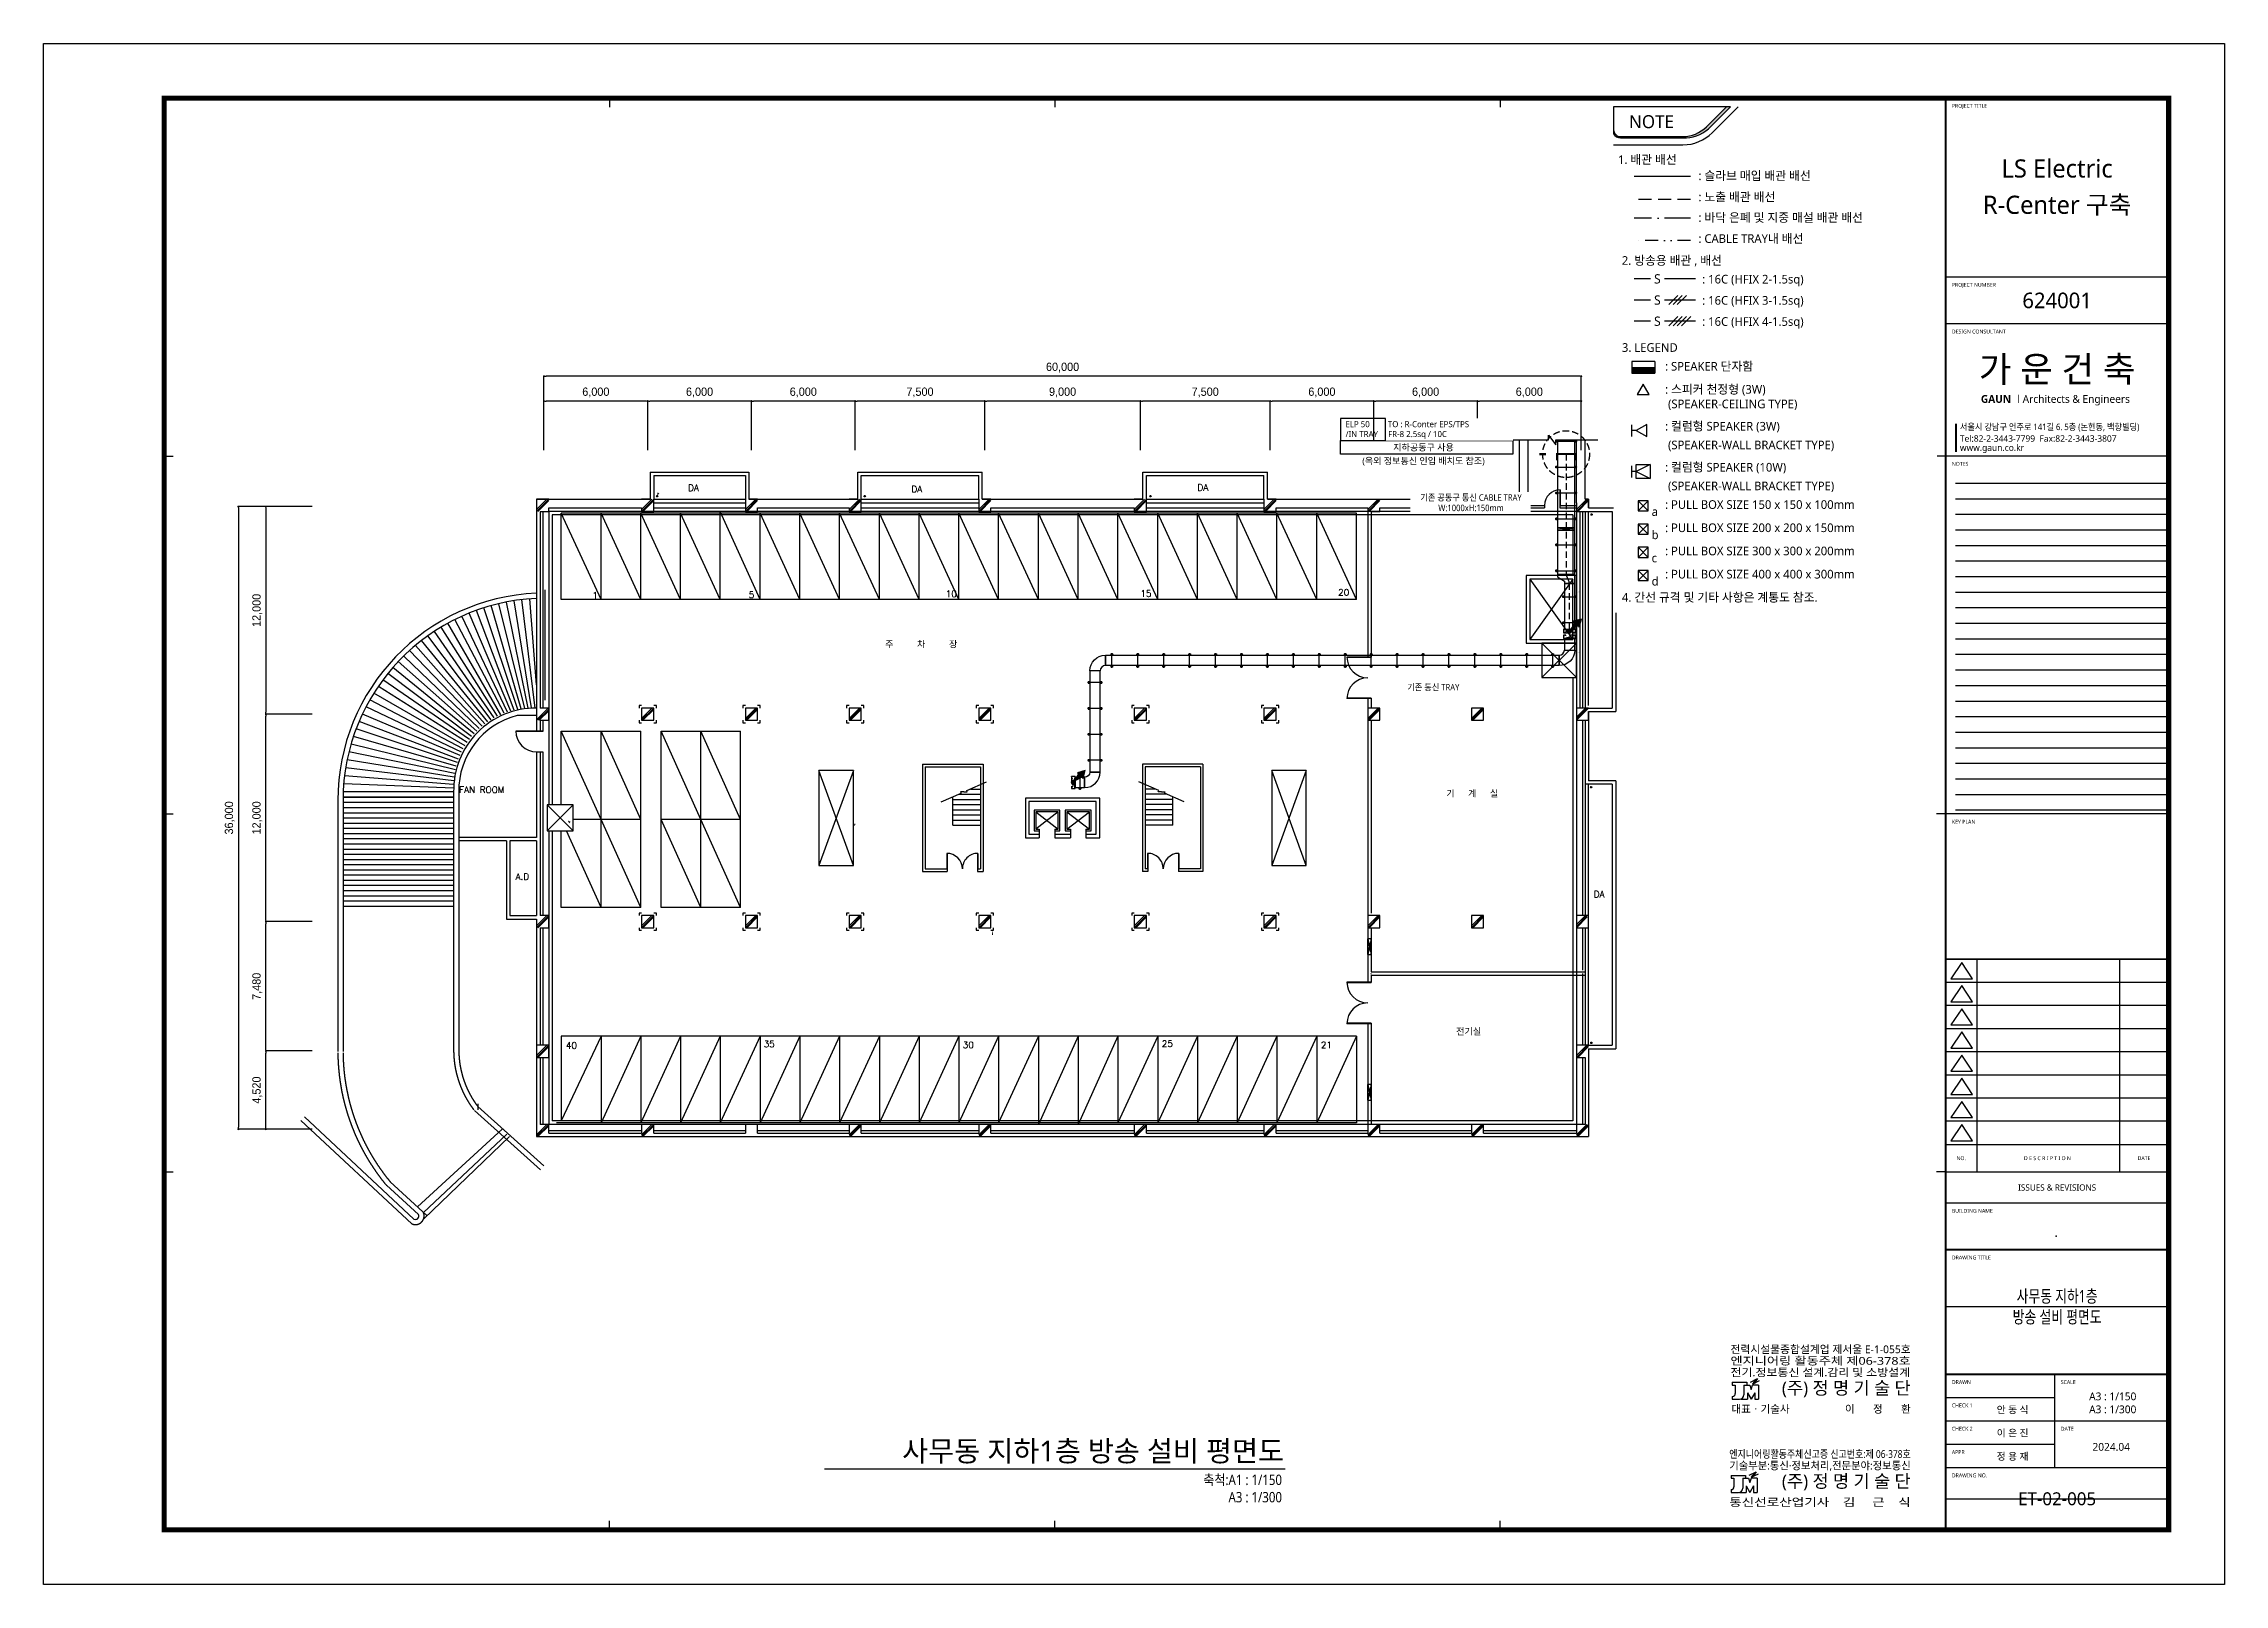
# Model space of a CAD drawing. Header units: millimetres. Extents: x -126150 to 126150, y 0 to 89100.
# Drawn here: x -126150 to 0, y 0 to 89100 of the extents above; entities that cross this region are included whole.
import ezdxf
from ezdxf.enums import TextEntityAlignment as Align
from ezdxf.xclip import XClip

# ---------------------------------------------------------------- set-up
doc = ezdxf.new("R2010")
doc.units = ezdxf.units.MM
doc.header["$LTSCALE"] = 1500
doc.header["$XCLIPFRAME"] = 0
for name, pattern in [('AM_ISO02W050', [7.5, 6, -1.5]), ('CEN', [62, 60, -1, 0, -1]), ('CENTER', [55, 50, -2, 1, -2]), ('DASHDOT3', [1.5, 1, -0.25, 0, -0.25]), ('DIVIDE', [1.25, 0.5, -0.25, 0, -0.25, 0, -0.25]), ('HIDDEN', [0.375, 0.25, -0.125])]:
    doc.linetypes.add(name, pattern=pattern)
doc.layers.get('Defpoints').update_dxf_attribs({"color": 167})
for name, color, linetype in [('1', 1, 'Continuous'), ('3131$0$SYM', 3, 'Continuous'), ('arch', 8, 'Continuous'), ('cen', 1, 'CENTER'), ('LIGHT', 3, 'Continuous'), ('REV', 1, 'Continuous'), ('S', 4, 'Continuous'), ('S2', 4, 'HIDDEN'), ('S3', 4, 'DASHDOT3'), ('S4', 4, 'DIVIDE'), ('SHT', 5, 'Continuous'), ('SYM', 3, 'Continuous'), ('T-TRAY', 6, 'Continuous'), ('TEXT', 3, 'Continuous'), ('TIT', 2, 'Continuous'), ('TRAY', 3, 'Continuous'), ('TRAY1', 3, 'Continuous'), ('XR-SHEET(통신)$0$WD', 6, 'Continuous'), ('XREF', 7, 'CEN'), ('치수', 5, 'Continuous')]:
    doc.layers.add(name, color=color, linetype=linetype)
doc.styles.add('arch', font='romans.shx', dxfattribs={"bigfont": 'GHS.SHX'})
doc.styles.add('GHS', font='malgun.ttf')
doc.styles.add('XR-SHEET$0$XR-SHEET$0$XR-SHEET$0$맑은고딕', font='malgun.ttf')
doc.styles.add('XR-SHEET$0$XR-SHEET$0$XREF-Form$0$맑은고딕', font='malgun.ttf')
doc.styles.add('XR-SHEET$0$XR-SHEET$0$XREF-Form$0$맑은고딕B', font='malgunbd.ttf')
doc.styles.add('명칭3', font='malgun.ttf', dxfattribs={"height": 500})
doc.styles.add('을릉도M', font='')
doc.styles.get('을릉도M').set_extended_font_data('HY울릉도M')
doc.dimstyles.new('D400', dxfattribs={"dimscale": 100, "dimtxt": 7.5, "dimasz": 1, "dimexe": 0, "dimexo": 1.3, "dimgap": 1.8, "dimtad": 1, "dimdec": 0, "dimzin": 1, "dimdsep": 46, "dimlunit": 6, "dimtxsty": '을릉도M', "dimblk": 'DOT', "dimcen": 10, "dimclrd": 1, "dimclre": 1, "dimclrt": 3, "dimadec": 0, "dimazin": 0, "dimtfac": 1, "dimtdec": 0, "dimtix": 1, "dimtmove": 0, "dimatfit": 3, "dimldrblk": 'DOTSMALL', "dimfxl": 1, "dimtolj": 1, "dimtzin": 0, "dimarcsym": 0})
doc.dimstyles.new('칫수선$0', dxfattribs={"dimtxt": 500, "dimasz": 500, "dimexe": 100, "dimexo": 30, "dimgap": 100, "dimtad": 1, "dimdec": 0, "dimzin": 0, "dimdsep": 46, "dimtxsty": '명칭3', "dimcen": 0, "dimclrt": 256, "dimadec": 0, "dimazin": 0, "dimtfac": 1.142857, "dimtdec": 0, "dimtix": 1, "dimtofl": 0, "dimtmove": 0, "dimatfit": 3, "dimfxl": 1, "dimtolj": 1, "dimtzin": 0, "dimarcsym": 0})

msp = doc.modelspace()

# ---------------------------------------------------------------- texts
at = {"layer": 'SYM', "style": 'GHS'}
msp.add_text('ELP 50', height=350, dxfattribs=at).set_placement((-50845.8, 67094.5), align=Align.MIDDLE_LEFT)
at = {"layer": 'TEXT', "style": 'GHS', "width": 0.75}
for s, p in [('사무동 지하1층', (-9675, 16662.9)), ('방송 설비 평면도', (-9675, 15462.9))]:
    msp.add_text(s, height=724.45, dxfattribs=at).set_placement(p, align=Align.MIDDLE_CENTER)
at = {"layer": 'TEXT', "style": 'GHS'}
for s, height, p in [('A3 : 1/150', 450, (-6457.3, 10871)), ('A3 : 1/300', 450, (-6457.3, 10121)), ('ET-02-005', 750, (-9675, 4950))]:
    msp.add_text(s, height=height, dxfattribs=at).set_placement(p, align=Align.MIDDLE_CENTER)
at = {"layer": 'TIT', "style": 'GHS'}
msp.add_text('사무동 지하1층 방송 설비 평면도', height=1200, dxfattribs=at).set_placement((-54391.6, 7709.8), align=Align.MIDDLE_RIGHT)
at = {"layer": 'TIT', "style": 'GHS', "width": 0.85}
for s, p in [('축척:A1 : 1/150', (-54513.2, 5746.7)), ('A3 : 1/300', (-54513.2, 4743.1))]:
    msp.add_text(s, height=600, dxfattribs=at).set_placement(p, align=Align.RIGHT)

# ---------------------------------------------------------------- blocks, each defined once
blk = doc.blocks.new('휴게의자')
at = {"color": 0}
for p, q in [((-232, 717), (-232, 319)), ((-232, 169), (-232, -228)), ((-157, 792), (142, 792)), ((-157, 244), (142, 244)), ((-157, 244), (142, 244)), ((-232, -378), (-232, -775)), ((-157, -303), (142, -303)), ((-157, -303), (142, -303)), ((-157, -850), (142, -850))]:
    blk.add_line(p, q, dxfattribs=at)
at = {"color": 0, "linetype": 'ByBlock'}
for p, q in [((217, 319), (217, 717)), ((217, -228), (217, 169)), ((217, -775), (217, -378))]:
    blk.add_line(p, q, dxfattribs=at)
for centre, start, end in [((-157, 717), 90, 180), ((-157, 319), 180, 270), ((-157, 169), 90, 180), ((142, 717), 0, 90), ((142, 319), 270, 0), ((142, 169), 0, 90), ((-157, -228), 180, 270), ((-157, -378), 90, 180), ((-157, -775), 180, 270), ((142, -228), 270, 0), ((142, -378), 0, 90), ((142, -775), 270, 0)]:
    blk.add_arc(centre, 75, start, end, dxfattribs=at)
blk = doc.blocks.new('의자')
at = {"color": 0}
for p, q in [((-187, 242), (-222, 185)), ((144, 266), (-144, 266)), ((-92, 0), (92, 0)), ((92, 0), (92, -10)), ((221, 185), (186, 242)), ((-305, -214), (-292, -76)), ((-245, -244), (-255, -244)), ((-250, -24), (-254, -190)), ((-249, -194), (-245, -194)), ((-245, -184), (-245, -244)), ((145, -344), (-145, -344)), ((-92, -10), (-92, 0)), ((72, -30), (-72, -30)), ((245, -244), (245, -184)), ((249, -194), (245, -194)), ((255, -244), (245, -244)), ((254, -190), (250, -23)), ((292, -76), (305, -214))]:
    blk.add_line(p, q, dxfattribs=at)
for centre, radius, start, end in [((97, -75), 389, 148.34152, 180.26019), ((164, -25), 414, 162.45271, 179.83409), ((-104, 129), 130, 154.58045, 275.33782), ((-144, 216), 50, 90.05275, 148.74218), ((104, 129), 130, 264.76768, 25.52505), ((144, 216), 50, 31.36333, 90.05275), ((-164, -25), 414, 0.27141, 17.65279), ((-97, -75), 389, 359.84532, 31.76398), ((-257, -192), 52.8, 205.545, 272.63299), ((-249, -189), 5, 178.32865, 270.05275), ((-75, -170), 171, 95.93614, 184.62787), ((-145, -244), 100, 180.05275, 270.05275), ((-72, -10), 20, 180.05275, 270.05275), ((72, -10), 20, 270.05275, 0.05275), ((75, -170), 171, 355.47763, 84.16936), ((145, -244), 100, 270.05275, 0.05275), ((249, -189), 5, 270.05275, 1.77685), ((258, -191), 52.8, 267.47251, 334.56051)]:
    blk.add_arc(centre, radius, start, end, dxfattribs=at)
blk = doc.blocks.new('문틀3')
at = {"color": 0}
for p, q in [((-15, 32), (-15, -38)), ((13, 32), (-15, 32)), ((13, -18), (13, 32)), ((-15, -38), (25, -38)), ((25, -18), (13, -18)), ((25, -38), (25, -18))]:
    blk.add_line(p, q, dxfattribs=at)
blk = doc.blocks.new('탁자')
at = {"color": 0, "linetype": 'Continuous'}
for p, q in [((164955, 1018), (163361, 1018)), ((164955, 118), (163361, 118))]:
    blk.add_line(p, q, dxfattribs=at)
for centre, radius, start, end in [((165108, 568), 1850, 167.41562, 192.58438), ((163361, 958), 60, 90, 167.41562), ((163361, 178), 60, 192.58438, 270), ((164955, 958), 60, 12.58438, 90), ((164955, 178), 60, 270, 347.41562), ((163208, 568), 1850, 347.41562, 12.58438)]:
    blk.add_arc(centre, radius, start, end, dxfattribs=at)
blk = doc.blocks.new('1')
at = {"color": 0}
for p, q in [((133281, 9860, 0), (133282, 9871, 0)), ((133281, 9846, 0), (133281, 9860, 0)), ((133281, 9831, 0), (133281, 9846, 0)), ((133281, 9814, 0), (133281, 9831, 0)), ((133281, 9797, 0), (133281, 9814, 0)), ((133281, 9778, 0), (133281, 9797, 0)), ((133282, 9758, 0), (133281, 9778, 0)), ((133282, 9880, 0), (133284, 9887, 0)), ((133282, 9871, 0), (133282, 9880, 0)), ((133282, 9737, 0), (133282, 9758, 0)), ((133283, 9715, 0), (133282, 9737, 0)), ((133283, 9690, 0), (133283, 9715, 0)), ((133284, 9664, 0), (133283, 9690, 0)), ((133284, 9887, 0), (133286, 9893, 0)), ((133285, 9636, 0), (133284, 9664, 0)), ((133285, 9605, 0), (133285, 9636, 0)), ((133286, 9604, 0), (133285, 9605, 0)), ((133287, 9601, 0), (133286, 9604, 0)), ((133288, 9599, 0), (133287, 9601, 0)), ((133290, 9597, 0), (133288, 9599, 0)), ((133290, 9597, 0), (133290, 9597, 0)), ((133294, 9595, 0), (133290, 9597, 0)), ((133300, 9593, 0), (133294, 9595, 0)), ((133295, 9933, 0), (133295, 9897, 0)), ((133295, 9594, 0), (133295, 9461, 0)), ((133295, 9461, 0), (133322, 9461, 0)), ((133306, 9592, 0), (133300, 9593, 0)), ((133311, 9592, 0), (133306, 9592, 0)), ((133317, 9593, 0), (133311, 9592, 0)), ((133323, 9595, 0), (133317, 9593, 0)), ((133322, 9933, 0), (133322, 9897, 0)), ((133322, 9594, 0), (133322, 9563, 0)), ((133322, 9563, 0), (133322, 9461, 0)), ((133327, 9597, 0), (133323, 9595, 0)), ((133329, 9599, 0), (133327, 9597, 0)), ((133327, 9597, 0), (133327, 9597, 0)), ((133330, 9601, 0), (133329, 9599, 0)), ((133331, 9604, 0), (133330, 9601, 0)), ((133331, 9955, 0), (133332, 9957, 0)), ((133331, 9953, 0), (133331, 9955, 0)), ((133331, 9952, 0), (133331, 9953, 0)), ((133331, 9947, 0), (133331, 9952, 0)), ((133331, 9941, 0), (133331, 9947, 0)), ((133331, 9939, 0), (133331, 9947, 0)), ((133331, 9939, 0), (133331, 9941, 0)), ((133331, 9923, 0), (133331, 9939, 0)), ((133331, 9901, 0), (133331, 9923, 0)), ((133332, 9892, 0), (133331, 9901, 0)), ((133331, 9893, 0), (133333, 9887, 0)), ((133332, 9605, 0), (133331, 9604, 0)), ((133332, 9966, 0), (133333, 9967, 0)), ((133332, 9965, 0), (133332, 9966, 0)), ((133332, 9963, 0), (133332, 9965, 0)), ((133332, 9962, 0), (133332, 9963, 0)), ((133332, 9961, 0), (133332, 9962, 0)), ((133332, 9960, 0), (133332, 9961, 0)), ((133332, 9958, 0), (133332, 9960, 0)), ((133332, 9957, 0), (133332, 9958, 0)), ((133333, 9664, 0), (133332, 9636, 0)), ((133332, 9636, 0), (133332, 9605, 0)), ((133333, 9967, 0), (133334, 9969, 0)), ((133333, 9887, 0), (133335, 9880, 0)), ((133334, 9691, 0), (133333, 9664, 0)), ((133334, 9970, 0), (133336, 9971, 0)), ((133334, 9969, 0), (133334, 9970, 0)), ((133335, 9737, 0), (133334, 9715, 0)), ((133334, 9715, 0), (133334, 9691, 0)), ((133335, 9880, 0), (133335, 9871, 0)), ((133335, 9871, 0), (133336, 9860, 0)), ((133336, 9797, 0), (133335, 9778, 0)), ((133335, 9778, 0), (133335, 9758, 0)), ((133335, 9758, 0), (133335, 9737, 0)), ((133336, 9971, 0), (133337, 9973, 0)), ((133336, 9860, 0), (133336, 9846, 0)), ((133336, 9846, 0), (133336, 9831, 0)), ((133336, 9831, 0), (133336, 9814, 0)), ((133336, 9814, 0), (133336, 9797, 0)), ((133337, 9764, 0), (133336, 9789, 0)), ((133337, 9973, 0), (133338, 9974, 0)), ((133338, 9754, 0), (133337, 9764, 0)), ((133338, 9974, 0), (133340, 9975, 0)), ((133341, 9717, 0), (133338, 9754, 0)), ((133339, 9440, 0), (133340, 9454, 0)), ((133339, 9431, 0), (133339, 9440, 0)), ((133340, 9429, 0), (133339, 9431, 0)), ((133339, 9431, 0), (133339, 9431, 0)), ((133340, 9975, 0), (133342, 9975, 0)), ((133340, 9454, 0), (133349, 9531, 0)), ((133341, 9427, 0), (133340, 9429, 0)), ((133344, 9684, 0), (133341, 9717, 0)), ((133342, 9426, 0), (133341, 9427, 0)), ((133342, 9975, 0), (133343, 9975, 0)), ((133344, 9425, 0), (133342, 9426, 0)), ((133343, 9975, 0), (133390, 9982, 0)), ((133343, 9975, 0), (133343, 9975, 0)), ((133349, 9653, 0), (133344, 9684, 0)), ((133346, 9424, 0), (133344, 9425, 0)), ((133349, 9423, 0), (133346, 9424, 0)), ((133353, 9624, 0), (133349, 9653, 0)), ((133349, 9531, 0), (133350, 9535, 0)), ((133351, 9423, 0), (133349, 9423, 0)), ((133350, 9538, 0), (133351, 9542, 0)), ((133350, 9535, 0), (133350, 9538, 0)), ((133351, 9542, 0), (133352, 9545, 0)), ((133400, 9412, 0), (133351, 9423, 0)), ((133351, 9423, 0), (133351, 9423, 0)), ((133352, 9545, 0), (133353, 9548, 0)), ((133358, 9598, 0), (133353, 9624, 0)), ((133353, 9548, 0), (133355, 9551, 0)), ((133355, 9551, 0), (133356, 9553, 0)), ((133355, 9386, 0), (133361, 9412, 0)), ((133356, 9553, 0), (133358, 9556, 0)), ((133363, 9574, 0), (133358, 9598, 0)), ((133358, 9556, 0), (133361, 9558, 0)), ((133361, 9558, 0), (133365, 9560, 0)), ((133366, 9563, 0), (133363, 9574, 0)), ((133365, 9560, 0), (133370, 9560, 0)), ((133366, 9563, 0), (133366, 9562, 0)), ((133367, 9560, 0), (133366, 9562, 0)), ((133370, 9560, 0), (133372, 9560, 0)), ((133372, 9560, 0), (133372, 9560, 0)), ((133372, 9560, 0), (133423, 9546, 0)), ((133390, 9982, 0), (133443, 9987, 0)), ((133453, 9405, 0), (133400, 9412, 0)), ((133423, 9546, 0), (133476, 9535, 0)), ((133443, 9987, 0), (133504, 9990, 0)), ((133511, 9401, 0), (133453, 9405, 0)), ((133476, 9535, 0), (133526, 9529, 0)), ((133504, 9990, 0), (133572, 9991, 0)), ((133572, 9399, 0), (133511, 9401, 0)), ((133526, 9529, 0), (133572, 9528, 0)), ((133640, 9990, 0), (133572, 9991, 0)), ((133618, 9529, 0), (133572, 9528, 0)), ((133572, 9399, 0), (133632, 9401, 0)), ((133668, 9535, 0), (133618, 9529, 0)), ((133632, 9401, 0), (133690, 9405, 0)), ((133700, 9987, 0), (133640, 9990, 0)), ((133721, 9546, 0), (133668, 9535, 0)), ((133690, 9405, 0), (133744, 9412, 0)), ((133754, 9982, 0), (133700, 9987, 0)), ((133772, 9560, 0), (133721, 9546, 0)), ((133744, 9412, 0), (133793, 9423, 0)), ((133801, 9975, 0), (133754, 9982, 0)), ((133772, 9560, 0), (133772, 9560, 0)), ((133774, 9560, 0), (133772, 9560, 0)), ((133779, 9560, 0), (133774, 9560, 0)), ((133777, 9560, 0), (133778, 9562, 0)), ((133778, 9563, 0), (133781, 9574, 0)), ((133778, 9563, 0), (133778, 9562, 0)), ((133783, 9558, 0), (133779, 9560, 0)), ((133781, 9574, 0), (133786, 9598, 0)), ((133786, 9556, 0), (133783, 9558, 0)), ((133789, 9386, 0), (133783, 9412, 0)), ((133786, 9598, 0), (133791, 9624, 0)), ((133788, 9553, 0), (133786, 9556, 0)), ((133789, 9551, 0), (133788, 9553, 0)), ((133790, 9548, 0), (133789, 9551, 0)), ((133792, 9545, 0), (133790, 9548, 0)), ((133791, 9624, 0), (133795, 9653, 0)), ((133793, 9542, 0), (133792, 9545, 0)), ((133793, 9538, 0), (133793, 9542, 0)), ((133794, 9535, 0), (133793, 9538, 0)), ((133793, 9423, 0), (133795, 9423, 0)), ((133793, 9423, 0), (133793, 9423, 0)), ((133795, 9531, 0), (133794, 9535, 0)), ((133795, 9653, 0), (133799, 9684, 0)), ((133804, 9454, 0), (133795, 9531, 0)), ((133795, 9423, 0), (133798, 9424, 0)), ((133798, 9424, 0), (133800, 9425, 0)), ((133799, 9684, 0), (133803, 9717, 0)), ((133800, 9425, 0), (133802, 9426, 0)), ((133801, 9975, 0), (133801, 9975, 0)), ((133802, 9975, 0), (133801, 9975, 0)), ((133804, 9975, 0), (133802, 9975, 0)), ((133802, 9426, 0), (133803, 9427, 0)), ((133803, 9717, 0), (133806, 9754, 0)), ((133803, 9427, 0), (133804, 9429, 0)), ((133805, 9974, 0), (133804, 9975, 0)), ((133805, 9440, 0), (133804, 9454, 0)), ((133804, 9429, 0), (133805, 9431, 0)), ((133807, 9973, 0), (133805, 9974, 0)), ((133805, 9431, 0), (133805, 9440, 0)), ((133805, 9431, 0), (133805, 9431, 0)), ((133806, 9754, 0), (133807, 9764, 0)), ((133808, 9971, 0), (133807, 9973, 0)), ((133807, 9764, 0), (133808, 9789, 0)), ((133810, 9970, 0), (133808, 9971, 0)), ((133809, 9871, 0), (133808, 9860, 0)), ((133808, 9860, 0), (133808, 9846, 0)), ((133808, 9846, 0), (133808, 9831, 0)), ((133808, 9831, 0), (133808, 9814, 0)), ((133808, 9814, 0), (133808, 9797, 0)), ((133808, 9797, 0), (133808, 9778, 0)), ((133808, 9778, 0), (133809, 9758, 0)), ((133811, 9887, 0), (133809, 9880, 0)), ((133809, 9880, 0), (133809, 9871, 0)), ((133809, 9758, 0), (133809, 9737, 0)), ((133809, 9737, 0), (133810, 9715, 0)), ((133810, 9969, 0), (133810, 9970, 0)), ((133811, 9967, 0), (133810, 9969, 0)), ((133810, 9715, 0), (133810, 9691, 0)), ((133810, 9691, 0), (133811, 9664, 0)), ((133812, 9966, 0), (133811, 9967, 0)), ((133813, 9893, 0), (133811, 9887, 0)), ((133811, 9664, 0), (133812, 9636, 0)), ((133812, 9965, 0), (133812, 9966, 0)), ((133812, 9963, 0), (133812, 9965, 0)), ((133812, 9962, 0), (133812, 9963, 0)), ((133812, 9961, 0), (133812, 9962, 0)), ((133812, 9960, 0), (133812, 9961, 0)), ((133812, 9958, 0), (133812, 9960, 0)), ((133812, 9957, 0), (133812, 9958, 0)), ((133812, 9955, 0), (133812, 9957, 0)), ((133812, 9953, 0), (133812, 9955, 0)), ((133812, 9952, 0), (133812, 9953, 0)), ((133812, 9947, 0), (133812, 9952, 0)), ((133813, 9941, 0), (133812, 9947, 0)), ((133813, 9939, 0), (133812, 9947, 0)), ((133812, 9901, 0), (133813, 9923, 0)), ((133812, 9892, 0), (133812, 9901, 0)), ((133812, 9636, 0), (133812, 9605, 0)), ((133812, 9605, 0), (133813, 9604, 0)), ((133813, 9939, 0), (133813, 9941, 0)), ((133813, 9923, 0), (133813, 9939, 0)), ((133813, 9604, 0), (133814, 9601, 0)), ((133814, 9601, 0), (133815, 9599, 0)), ((133815, 9599, 0), (133817, 9597, 0)), ((133817, 9597, 0), (133821, 9595, 0)), ((133817, 9597, 0), (133817, 9597, 0)), ((133821, 9595, 0), (133827, 9593, 0)), ((133822, 9933, 0), (133822, 9897, 0)), ((133822, 9594, 0), (133822, 9563, 0)), ((133822, 9563, 0), (133822, 9461, 0)), ((133849, 9461, 0), (133822, 9461, 0)), ((133827, 9593, 0), (133832, 9592, 0)), ((133832, 9592, 0), (133838, 9592, 0)), ((133838, 9592, 0), (133844, 9593, 0)), ((133844, 9593, 0), (133850, 9595, 0)), ((133849, 9933, 0), (133849, 9897, 0)), ((133849, 9594, 0), (133849, 9461, 0)), ((133850, 9595, 0), (133854, 9597, 0)), ((133854, 9597, 0), (133856, 9599, 0)), ((133854, 9597, 0), (133854, 9597, 0)), ((133856, 9599, 0), (133857, 9601, 0)), ((133857, 9601, 0), (133858, 9604, 0)), ((133860, 9887, 0), (133858, 9893, 0)), ((133858, 9604, 0), (133859, 9605, 0)), ((133859, 9636, 0), (133860, 9664, 0)), ((133859, 9605, 0), (133859, 9636, 0)), ((133862, 9880, 0), (133860, 9887, 0)), ((133860, 9664, 0), (133861, 9690, 0)), ((133861, 9715, 0), (133862, 9737, 0)), ((133861, 9690, 0), (133861, 9715, 0)), ((133862, 9871, 0), (133862, 9880, 0)), ((133863, 9860, 0), (133862, 9871, 0)), ((133862, 9778, 0), (133863, 9797, 0)), ((133862, 9758, 0), (133862, 9778, 0)), ((133862, 9737, 0), (133862, 9758, 0)), ((133863, 9846, 0), (133863, 9860, 0)), ((133863, 9831, 0), (133863, 9846, 0)), ((133863, 9814, 0), (133863, 9831, 0)), ((133863, 9797, 0), (133863, 9814, 0))]:
    blk.add_line(p, q, dxfattribs=at)
for centre, radius, start, end in [((133308, 9854, 0), 45.5, 59.464, 120.19019), ((133308, 9933, 0), 13.3, 0, 180), ((133372, 9461, 0), 76.7, 180, 257.00373), ((133372, 9461, 0), 50, 180, 257.00373), ((133572, 10328, 0), 967, 257.00373, 282.99627), ((133572, 10328, 0), 940, 257.00373, 282.99627), ((133772, 9461, 0), 50, 282.99627, 0), ((133772, 9461, 0), 76.7, 282.99627, 0), ((133835, 9854, 0), 45.5, 59.80981, 120.536), ((133835, 9933, 0), 13.3, 0, 180)]:
    blk.add_arc(centre, radius, start, end, dxfattribs=at)
for points, knots in [([(133331, 9947, 0), (133331, 9948, 0), (133331, 9949, 0), (133331, 9951, 0), (133331, 9951, 0)], [0, 0, 0, 0, 3.1447163, 4.3749545, 4.3749545, 4.3749545, 4.3749545]), ([(133331, 9939, 0), (133331, 9939, 0), (133331, 9935, 0), (133331, 9928, 0), (133331, 9919, 0), (133331, 9911, 0), (133331, 9904, 0), (133331, 9898, 0), (133332, 9895, 0), (133332, 9893, 0)], [0, 0, 0, 0, 2.5088089, 11.7742589, 20.413863, 28.2771468, 35.3729131, 41.7605942, 46.3904398, 46.3904398, 46.3904398, 46.3904398]), ([(133336, 9789, 0), (133336, 9787, 0), (133336, 9780, 0), (133337, 9772, 0), (133337, 9766, 0), (133337, 9764, 0)], [0, 0, 0, 0, 6.6025017, 20.0840043, 24.9108064, 24.9108064, 24.9108064, 24.9108064]), ([(133351, 9426, 0), (133354, 9426, 0), (133359, 9425, 0), (133366, 9423, 0), (133375, 9421, 0), (133384, 9419, 0), (133395, 9417, 0), (133406, 9415, 0), (133419, 9413, 0), (133432, 9411, 0), (133446, 9409, 0), (133459, 9408, 0), (133471, 9407, 0), (133482, 9406, 0), (133495, 9405, 0), (133508, 9405, 0), (133523, 9404, 0), (133539, 9404, 0), (133555, 9403, 0), (133567, 9403, 0), (133572, 9403, 0)], [0, 0, 0, 0, 7.2825368, 15.2211614, 23.9357571, 33.543876, 44.164639, 55.9115643, 68.7786056, 82.3821731, 96.1545591, 109.2750352, 121.1599966, 132.6032508, 144.5323052, 157.6207343, 172.5427062, 189.0460199, 206.2276206, 222.3593849, 222.3593849, 222.3593849, 222.3593849]), ([(133351, 9425, 0), (133351, 9425, 0), (133351, 9425, 0), (133351, 9424, 0), (133351, 9423, 0), (133351, 9423, 0), (133351, 9423, 0), (133351, 9423, 0)], [0, 0, 0, 0, 0.5132984, 1.6725915, 2.4910695, 2.8966474, 2.9373663, 2.9373663, 2.9373663, 2.9373663]), ([(133368, 9565, 0), (133368, 9565, 0), (133368, 9565, 0), (133368, 9564, 0), (133368, 9564, 0), (133368, 9563, 0), (133368, 9563, 0), (133368, 9563, 0)], [0, 0, 0, 0, 0.5121795, 1.0565244, 1.6043179, 2.1258461, 2.5932135, 2.5932135, 2.5932135, 2.5932135]), ([(133793, 9426, 0), (133790, 9426, 0), (133785, 9425, 0), (133777, 9423, 0), (133769, 9421, 0), (133759, 9419, 0), (133749, 9417, 0), (133737, 9415, 0), (133725, 9413, 0), (133712, 9411, 0), (133698, 9409, 0), (133685, 9408, 0), (133673, 9407, 0), (133661, 9406, 0), (133649, 9405, 0), (133636, 9405, 0), (133621, 9404, 0), (133605, 9404, 0), (133588, 9403, 0), (133577, 9403, 0), (133572, 9403, 0)], [0, 0, 0, 0, 7.2825368, 15.2211614, 23.9357571, 33.543876, 44.164639, 55.9115643, 68.7786056, 82.3821731, 96.1545591, 109.2750352, 121.1599966, 132.6032508, 144.5323052, 157.6207343, 172.5427062, 189.0460199, 206.2276206, 222.3593849, 222.3593849, 222.3593849, 222.3593849]), ([(133793, 9425, 0), (133793, 9425, 0), (133793, 9425, 0), (133793, 9424, 0), (133793, 9423, 0), (133793, 9423, 0), (133793, 9423, 0), (133793, 9423, 0)], [0, 0, 0, 0, 0.5132984, 1.6725915, 2.4910695, 2.8966474, 2.9373663, 2.9373663, 2.9373663, 2.9373663]), ([(133808, 9789, 0), (133808, 9787, 0), (133808, 9780, 0), (133807, 9772, 0), (133807, 9766, 0), (133807, 9764, 0)], [0, 0, 0, 0, 6.6025017, 20.0840043, 24.9108064, 24.9108064, 24.9108064, 24.9108064]), ([(133812, 9947, 0), (133812, 9948, 0), (133812, 9949, 0), (133812, 9951, 0), (133812, 9951, 0)], [0, 0, 0, 0, 3.1447163, 4.3749545, 4.3749545, 4.3749545, 4.3749545]), ([(133813, 9939, 0), (133813, 9939, 0), (133813, 9935, 0), (133813, 9928, 0), (133813, 9919, 0), (133813, 9911, 0), (133813, 9904, 0), (133812, 9898, 0), (133812, 9895, 0), (133812, 9893, 0)], [0, 0, 0, 0, 2.5088089, 11.7742589, 20.413863, 28.2771468, 35.3729131, 41.7605942, 46.3904398, 46.3904398, 46.3904398, 46.3904398])]:
    blk.add_open_spline(points, degree=3, knots=knots, dxfattribs=at)
for points in [[(133351, 9426, 0), (133351, 9426, 0), (133351, 9426, 0), (133351, 9425, 0)], [(133366, 9562, 0), (133366, 9561, 0), (133366, 9561, 0), (133367, 9560, 0)], [(133368, 9563, 0), (133368, 9562, 0), (133368, 9561, 0), (133368, 9560, 0)], [(133778, 9562, 0), (133778, 9561, 0), (133777, 9561, 0), (133777, 9560, 0)], [(133793, 9426, 0), (133793, 9426, 0), (133793, 9426, 0), (133793, 9425, 0)]]:
    blk.add_open_spline(points, degree=3, dxfattribs=at)
blk = doc.blocks.new('*U46')
at = {"color": 0, "rotation": 180}
blk.add_blockref('1', (133572, 9676, 0), dxfattribs=at)
blk = doc.blocks.new('*U45')
at = {"color": 0, "linetype": 'ByBlock', "lineweight": -2, "transparency": 16777216}
for p in [(0, 0), (750, 0), (1500, 0)]:
    blk.add_blockref('*U46', p, dxfattribs=at)
blk = doc.blocks.new('*U48')
at = {"color": 0, "rotation": 180}
blk.add_blockref('1', (133572, 9676, 0), dxfattribs=at)
blk = doc.blocks.new('*U47')
at = {"color": 0, "linetype": 'ByBlock', "lineweight": -2, "transparency": 16777216}
for p in [(0, 0), (750, 0), (1500, 0)]:
    blk.add_blockref('*U48', p, dxfattribs=at)
blk = doc.blocks.new('*U50')
at = {"color": 0, "rotation": 180}
blk.add_blockref('1', (133572, 9676, 0), dxfattribs=at)
blk = doc.blocks.new('*U49')
at = {"color": 0, "linetype": 'ByBlock', "lineweight": -2, "transparency": 16777216}
for p in [(0, 0), (750, 0), (1500, 0)]:
    blk.add_blockref('*U50', p, dxfattribs=at)
blk = doc.blocks.new('*U52')
at = {"color": 0, "rotation": 180}
blk.add_blockref('1', (133572, 9676, 0), dxfattribs=at)
blk = doc.blocks.new('*U51')
at = {"color": 0, "linetype": 'ByBlock', "lineweight": -2, "transparency": 16777216}
for p in [(0, 0), (750, 0), (1500, 0)]:
    blk.add_blockref('*U52', p, dxfattribs=at)
blk = doc.blocks.new('*D53')
at = {"layer": 'arch', "color": 0, "lineweight": -2, "transparency": 16777216}
for p, q in [((155781, 31015), (155781, 30592)), ((156281, 30692), (162231, 30692)), ((162731, 30965), (162731, 30592))]:
    blk.add_line(p, q, dxfattribs=at)
at = {"layer": 'arch', "color": 0, "transparency": 16777216}
for points in [[(156281, 30776), (156281, 30609), (155781, 30692)], [(162231, 30609), (162231, 30776), (162731, 30692)]]:
    blk.add_solid(points, dxfattribs=at)
at = {"layer": 'Defpoints', "color": 0, "transparency": 16777216}
for p in [(155781, 31045), (162731, 30995), (162731, 30692)]:
    blk.add_point(p, dxfattribs=at)
at = {"layer": 'arch', "color": 0, "transparency": 16777216, "insert": (159256, 31051), "char_height": 500, "attachment_point": 5, "style": '명칭3'}
blk.add_mtext('\\A1;6950', dxfattribs=at)
blk = doc.blocks.new('*D54')
at = {"layer": 'arch', "color": 0, "lineweight": -2, "transparency": 16777216}
for p, q in [((162701, 34725), (161956, 34725)), ((162056, 25580), (162056, 34225)), ((162701, 25080), (161956, 25080))]:
    blk.add_line(p, q, dxfattribs=at)
at = {"layer": 'arch', "color": 0, "transparency": 16777216}
for points in [[(162139, 34225), (161972, 34225), (162056, 34725)], [(161972, 25580), (162139, 25580), (162056, 25080)]]:
    blk.add_solid(points, dxfattribs=at)
at = {"layer": 'Defpoints', "color": 0, "transparency": 16777216}
for p in [(162056, 34725), (162731, 34725), (162731, 25080)]:
    blk.add_point(p, dxfattribs=at)
at = {"layer": 'arch', "color": 0, "transparency": 16777216, "insert": (161697, 29902), "char_height": 500, "attachment_point": 5, "rotation": 90, "style": '명칭3'}
blk.add_mtext('\\A1;9645', dxfattribs=at)
blk = doc.blocks.new('*D55')
at = {"layer": 'arch', "color": 0, "lineweight": -2, "transparency": 16777216}
for p, q in [((155701, 34845), (154887, 34845)), ((154987, 24045), (154987, 34345)), ((155701, 23545), (154887, 23545))]:
    blk.add_line(p, q, dxfattribs=at)
at = {"layer": 'arch', "color": 0, "transparency": 16777216}
for points in [[(155070, 34345), (154903, 34345), (154987, 34845)], [(154903, 24045), (155070, 24045), (154987, 23545)]]:
    blk.add_solid(points, dxfattribs=at)
at = {"layer": 'Defpoints', "color": 0, "transparency": 16777216}
for p in [(154987, 34845), (155731, 34845), (155731, 23545)]:
    blk.add_point(p, dxfattribs=at)
at = {"layer": 'arch', "color": 0, "transparency": 16777216, "insert": (154627, 29195), "char_height": 500, "attachment_point": 5, "rotation": 90, "style": '명칭3'}
blk.add_mtext('\\A1;11300', dxfattribs=at)
blk = doc.blocks.new('*D56')
at = {"layer": 'arch', "color": 0, "lineweight": -2, "transparency": 16777216}
for p, q in [((157609, 34714), (157609, 34186)), ((162231, 34286), (158109, 34286)), ((162731, 34695), (162731, 34186))]:
    blk.add_line(p, q, dxfattribs=at)
at = {"layer": 'arch', "color": 0, "transparency": 16777216}
for points in [[(158109, 34369), (158109, 34202), (157609, 34286)], [(162231, 34202), (162231, 34369), (162731, 34286)]]:
    blk.add_solid(points, dxfattribs=at)
at = {"layer": 'Defpoints', "color": 0, "transparency": 16777216}
for p in [(157609, 34744), (157609, 34286), (162731, 34725)]:
    blk.add_point(p, dxfattribs=at)
at = {"layer": 'arch', "color": 0, "transparency": 16777216, "insert": (160170, 34645), "char_height": 500, "attachment_point": 5, "style": '명칭3'}
blk.add_mtext('\\A1;5122', dxfattribs=at)
blk = doc.blocks.new('DOT')
at = {"layer": 'cen', "color": 0, "linetype": 'ByBlock'}
blk.add_line((-0.5, 0), (-1, 0), dxfattribs=at)
at = {"layer": 'cen', "color": 0, "linetype": 'ByBlock', "const_width": 0.5}
blk.add_lwpolyline([(-0.25, 0, 1), (0.25, 0, 1)], format="xyb", close=True, dxfattribs=at)
blk = doc.blocks.new('*D27')
at = {"layer": 'Defpoints', "color": 0, "transparency": 16777216}
for p in [(-110456, 62325), (-114883, 26325), (-110456, 26325)]:
    blk.add_point(p, dxfattribs=at)
at = {"layer": '치수', "color": 1, "lineweight": -2, "ltscale": 200, "transparency": 16777216}
for p, q in [((-110612, 62325), (-114883, 62325)), ((-114883, 62205), (-114883, 26445)), ((-110612, 26325), (-114883, 26325))]:
    blk.add_line(p, q, dxfattribs=at)
at = {"layer": '치수', "color": 1, "lineweight": -2, "transparency": 16777216, "xscale": 120, "yscale": 120, "zscale": 120}
for p, rotation in [((-114883, 62325), 90), ((-114883, 26325), 270)]:
    blk.add_blockref('DOT', p, dxfattribs=dict(at, rotation=rotation))
at = {"layer": '치수', "color": 3, "transparency": 16777216, "insert": (-115386, 44325), "char_height": 480, "attachment_point": 5, "rotation": 90, "style": '을릉도M'}
blk.add_mtext('\\A1;36,000', dxfattribs=at)
blk = doc.blocks.new('_DotSmall')
at = {"color": 0, "linetype": 'ByBlock', "const_width": 0.5}
blk.add_lwpolyline([(-0.0625, 0, 1), (0.0625, 0, 1)], format="xyb", close=True, dxfattribs=at)
blk = doc.blocks.new('*D28')
at = {"layer": 'Defpoints', "color": 0, "transparency": 16777216}
for p in [(-113290, 50325), (-110612, 50325), (-110456, 38325)]:
    blk.add_point(p, dxfattribs=at)
at = {"layer": '치수', "color": 1, "lineweight": -2, "ltscale": 200, "transparency": 16777216}
for p, q in [((-110768, 50325), (-113290, 50325)), ((-113290, 38445), (-113290, 50205)), ((-110612, 38325), (-113290, 38325))]:
    blk.add_line(p, q, dxfattribs=at)
at = {"layer": '치수', "color": 1, "lineweight": -2, "transparency": 16777216, "xscale": 120, "yscale": 120, "zscale": 120}
for p, rotation in [((-113290, 50325), 90), ((-113290, 38325), 270)]:
    blk.add_blockref('DOT', p, dxfattribs=dict(at, rotation=rotation))
at = {"layer": '치수', "color": 3, "transparency": 16777216, "insert": (-113792, 44325), "char_height": 480, "attachment_point": 5, "rotation": 90, "style": '을릉도M'}
blk.add_mtext('\\A1;12,000', dxfattribs=at)
blk = doc.blocks.new('*D29')
at = {"layer": 'Defpoints', "color": 0, "transparency": 16777216}
for p in [(-110456, 62325), (-113290, 50325), (-110456, 50325)]:
    blk.add_point(p, dxfattribs=at)
at = {"layer": '치수', "color": 1, "lineweight": -2, "ltscale": 200, "transparency": 16777216}
for p, q in [((-110612, 62325), (-113290, 62325)), ((-113290, 62205), (-113290, 50445)), ((-110612, 50325), (-113290, 50325))]:
    blk.add_line(p, q, dxfattribs=at)
at = {"layer": '치수', "color": 1, "lineweight": -2, "transparency": 16777216, "xscale": 120, "yscale": 120, "zscale": 120}
for p, rotation in [((-113290, 62325), 90), ((-113290, 50325), 270)]:
    blk.add_blockref('DOT', p, dxfattribs=dict(at, rotation=rotation))
at = {"layer": '치수', "color": 3, "transparency": 16777216, "insert": (-113792, 56325), "char_height": 480, "attachment_point": 5, "rotation": 90, "style": '을릉도M'}
blk.add_mtext('\\A1;12,000', dxfattribs=at)
blk = doc.blocks.new('*D30')
at = {"layer": 'Defpoints', "color": 0, "transparency": 16777216}
for p in [(-113290, 38325), (-110612, 38325), (-110456, 30845)]:
    blk.add_point(p, dxfattribs=at)
at = {"layer": '치수', "color": 1, "lineweight": -2, "ltscale": 200, "transparency": 16777216}
for p, q in [((-110768, 38325), (-113290, 38325)), ((-113290, 30965), (-113290, 38205)), ((-110612, 30845), (-113290, 30845))]:
    blk.add_line(p, q, dxfattribs=at)
at = {"layer": '치수', "color": 1, "lineweight": -2, "transparency": 16777216, "xscale": 120, "yscale": 120, "zscale": 120}
for p, rotation in [((-113290, 38325), 90), ((-113290, 30845), 270)]:
    blk.add_blockref('DOT', p, dxfattribs=dict(at, rotation=rotation))
at = {"layer": '치수', "color": 3, "transparency": 16777216, "insert": (-113792, 34585), "char_height": 480, "attachment_point": 5, "rotation": 90, "style": '을릉도M'}
blk.add_mtext('\\A1;7,480', dxfattribs=at)
blk = doc.blocks.new('*D31')
at = {"layer": 'Defpoints', "color": 0, "transparency": 16777216}
for p in [(-113290, 30845), (-110612, 30845), (-110456, 26325)]:
    blk.add_point(p, dxfattribs=at)
at = {"layer": '치수', "color": 1, "lineweight": -2, "ltscale": 200, "transparency": 16777216}
for p, q in [((-110768, 30845), (-113290, 30845)), ((-113290, 26445), (-113290, 30725)), ((-110612, 26325), (-113290, 26325))]:
    blk.add_line(p, q, dxfattribs=at)
at = {"layer": '치수', "color": 1, "lineweight": -2, "transparency": 16777216, "xscale": 120, "yscale": 120, "zscale": 120}
for p, rotation in [((-113290, 30845), 90), ((-113290, 26325), 270)]:
    blk.add_blockref('DOT', p, dxfattribs=dict(at, rotation=rotation))
at = {"layer": '치수', "color": 3, "transparency": 16777216, "insert": (-113792, 28585), "char_height": 480, "attachment_point": 5, "rotation": 90, "style": '을릉도M'}
blk.add_mtext('\\A1;4,520', dxfattribs=at)
blk = doc.blocks.new('*D32')
at = {"layer": 'Defpoints', "color": 0, "transparency": 16777216}
for p in [(-97206, 68425), (-97206, 65436), (-91206, 65436)]:
    blk.add_point(p, dxfattribs=at)
at = {"layer": '치수', "color": 1, "lineweight": -2, "ltscale": 200, "transparency": 16777216}
for p, q in [((-97206, 65592), (-97206, 68425)), ((-91326, 68425), (-97086, 68425)), ((-91206, 65592), (-91206, 68425))]:
    blk.add_line(p, q, dxfattribs=at)
at = {"layer": '치수', "color": 1, "lineweight": -2, "transparency": 16777216, "xscale": 120, "yscale": 120, "zscale": 120, "rotation": 180}
blk.add_blockref('DOT', (-97206, 68425), dxfattribs=at)
at = {"layer": '치수', "color": 1, "lineweight": -2, "transparency": 16777216, "xscale": 120, "yscale": 120, "zscale": 120}
blk.add_blockref('DOT', (-91206, 68425), dxfattribs=at)
at = {"layer": '치수', "color": 3, "transparency": 16777216, "insert": (-94206, 68927), "char_height": 480, "attachment_point": 5, "style": '을릉도M'}
blk.add_mtext('\\A1;6,000', dxfattribs=at)
blk = doc.blocks.new('*D18')
at = {"layer": 'Defpoints', "color": 0, "transparency": 16777216}
for p in [(-91206, 68425), (-91206, 65436), (-85206, 65436)]:
    blk.add_point(p, dxfattribs=at)
at = {"layer": '치수', "color": 1, "lineweight": -2, "ltscale": 200, "transparency": 16777216}
for p, q in [((-91206, 65592), (-91206, 68425)), ((-85326, 68425), (-91086, 68425)), ((-85206, 65592), (-85206, 68425))]:
    blk.add_line(p, q, dxfattribs=at)
at = {"layer": '치수', "color": 1, "lineweight": -2, "transparency": 16777216, "xscale": 120, "yscale": 120, "zscale": 120, "rotation": 180}
blk.add_blockref('DOT', (-91206, 68425), dxfattribs=at)
at = {"layer": '치수', "color": 1, "lineweight": -2, "transparency": 16777216, "xscale": 120, "yscale": 120, "zscale": 120}
blk.add_blockref('DOT', (-85206, 68425), dxfattribs=at)
at = {"layer": '치수', "color": 3, "transparency": 16777216, "insert": (-88206, 68927), "char_height": 480, "attachment_point": 5, "style": '을릉도M'}
blk.add_mtext('\\A1;6,000', dxfattribs=at)
blk = doc.blocks.new('*D19')
at = {"layer": 'Defpoints', "color": 0, "transparency": 16777216}
for p in [(-85206, 68425), (-85206, 65436), (-79206, 65436)]:
    blk.add_point(p, dxfattribs=at)
at = {"layer": '치수', "color": 1, "lineweight": -2, "ltscale": 200, "transparency": 16777216}
for p, q in [((-85206, 65592), (-85206, 68425)), ((-79326, 68425), (-85086, 68425)), ((-79206, 65592), (-79206, 68425))]:
    blk.add_line(p, q, dxfattribs=at)
at = {"layer": '치수', "color": 1, "lineweight": -2, "transparency": 16777216, "xscale": 120, "yscale": 120, "zscale": 120, "rotation": 180}
blk.add_blockref('DOT', (-85206, 68425), dxfattribs=at)
at = {"layer": '치수', "color": 1, "lineweight": -2, "transparency": 16777216, "xscale": 120, "yscale": 120, "zscale": 120}
blk.add_blockref('DOT', (-79206, 68425), dxfattribs=at)
at = {"layer": '치수', "color": 3, "transparency": 16777216, "insert": (-82206, 68927), "char_height": 480, "attachment_point": 5, "style": '을릉도M'}
blk.add_mtext('\\A1;6,000', dxfattribs=at)
blk = doc.blocks.new('*D20')
at = {"layer": 'Defpoints', "color": 0, "transparency": 16777216}
for p in [(-79206, 68425), (-79206, 65436), (-71706, 65436)]:
    blk.add_point(p, dxfattribs=at)
at = {"layer": '치수', "color": 1, "lineweight": -2, "ltscale": 200, "transparency": 16777216}
for p, q in [((-79206, 65592), (-79206, 68425)), ((-71826, 68425), (-79086, 68425)), ((-71706, 65592), (-71706, 68425))]:
    blk.add_line(p, q, dxfattribs=at)
at = {"layer": '치수', "color": 1, "lineweight": -2, "transparency": 16777216, "xscale": 120, "yscale": 120, "zscale": 120, "rotation": 180}
blk.add_blockref('DOT', (-79206, 68425), dxfattribs=at)
at = {"layer": '치수', "color": 1, "lineweight": -2, "transparency": 16777216, "xscale": 120, "yscale": 120, "zscale": 120}
blk.add_blockref('DOT', (-71706, 68425), dxfattribs=at)
at = {"layer": '치수', "color": 3, "transparency": 16777216, "insert": (-75456, 68927), "char_height": 480, "attachment_point": 5, "style": '을릉도M'}
blk.add_mtext('\\A1;7,500', dxfattribs=at)
blk = doc.blocks.new('*D21')
at = {"layer": 'Defpoints', "color": 0, "transparency": 16777216}
for p in [(-71706, 68425), (-71706, 65436), (-62706, 65436)]:
    blk.add_point(p, dxfattribs=at)
at = {"layer": '치수', "color": 1, "lineweight": -2, "ltscale": 200, "transparency": 16777216}
for p, q in [((-71706, 65592), (-71706, 68425)), ((-62826, 68425), (-71586, 68425)), ((-62706, 65592), (-62706, 68425))]:
    blk.add_line(p, q, dxfattribs=at)
at = {"layer": '치수', "color": 1, "lineweight": -2, "transparency": 16777216, "xscale": 120, "yscale": 120, "zscale": 120, "rotation": 180}
blk.add_blockref('DOT', (-71706, 68425), dxfattribs=at)
at = {"layer": '치수', "color": 1, "lineweight": -2, "transparency": 16777216, "xscale": 120, "yscale": 120, "zscale": 120}
blk.add_blockref('DOT', (-62706, 68425), dxfattribs=at)
at = {"layer": '치수', "color": 3, "transparency": 16777216, "insert": (-67206, 68928), "char_height": 480, "attachment_point": 5, "style": '을릉도M'}
blk.add_mtext('\\A1;9,000', dxfattribs=at)
blk = doc.blocks.new('*D22')
at = {"layer": 'Defpoints', "color": 0, "transparency": 16777216}
for p in [(-62706, 68425), (-62706, 65436), (-55206, 65436)]:
    blk.add_point(p, dxfattribs=at)
at = {"layer": '치수', "color": 1, "lineweight": -2, "ltscale": 200, "transparency": 16777216}
for p, q in [((-62706, 65592), (-62706, 68425)), ((-55326, 68425), (-62586, 68425)), ((-55206, 65592), (-55206, 68425))]:
    blk.add_line(p, q, dxfattribs=at)
at = {"layer": '치수', "color": 1, "lineweight": -2, "transparency": 16777216, "xscale": 120, "yscale": 120, "zscale": 120, "rotation": 180}
blk.add_blockref('DOT', (-62706, 68425), dxfattribs=at)
at = {"layer": '치수', "color": 1, "lineweight": -2, "transparency": 16777216, "xscale": 120, "yscale": 120, "zscale": 120}
blk.add_blockref('DOT', (-55206, 68425), dxfattribs=at)
at = {"layer": '치수', "color": 3, "transparency": 16777216, "insert": (-58956, 68927), "char_height": 480, "attachment_point": 5, "style": '을릉도M'}
blk.add_mtext('\\A1;7,500', dxfattribs=at)
blk = doc.blocks.new('*D23')
at = {"layer": 'Defpoints', "color": 0, "transparency": 16777216}
for p in [(-55206, 68425), (-55206, 65436), (-49206, 65436)]:
    blk.add_point(p, dxfattribs=at)
at = {"layer": '치수', "color": 1, "lineweight": -2, "ltscale": 200, "transparency": 16777216}
for p, q in [((-55206, 65592), (-55206, 68425)), ((-49326, 68425), (-55086, 68425)), ((-49206, 65592), (-49206, 68425))]:
    blk.add_line(p, q, dxfattribs=at)
at = {"layer": '치수', "color": 1, "lineweight": -2, "transparency": 16777216, "xscale": 120, "yscale": 120, "zscale": 120, "rotation": 180}
blk.add_blockref('DOT', (-55206, 68425), dxfattribs=at)
at = {"layer": '치수', "color": 1, "lineweight": -2, "transparency": 16777216, "xscale": 120, "yscale": 120, "zscale": 120}
blk.add_blockref('DOT', (-49206, 68425), dxfattribs=at)
at = {"layer": '치수', "color": 3, "transparency": 16777216, "insert": (-52206, 68927), "char_height": 480, "attachment_point": 5, "style": '을릉도M'}
blk.add_mtext('\\A1;6,000', dxfattribs=at)
blk = doc.blocks.new('*D24')
at = {"layer": 'Defpoints', "color": 0, "transparency": 16777216}
for p in [(-49206, 68425), (-49206, 65436), (-43206, 65436)]:
    blk.add_point(p, dxfattribs=at)
at = {"layer": '치수', "color": 1, "lineweight": -2, "ltscale": 200, "transparency": 16777216}
for p, q in [((-49206, 65592), (-49206, 68425)), ((-43326, 68425), (-49086, 68425)), ((-43206, 65592), (-43206, 68425))]:
    blk.add_line(p, q, dxfattribs=at)
at = {"layer": '치수', "color": 1, "lineweight": -2, "transparency": 16777216, "xscale": 120, "yscale": 120, "zscale": 120, "rotation": 180}
blk.add_blockref('DOT', (-49206, 68425), dxfattribs=at)
at = {"layer": '치수', "color": 1, "lineweight": -2, "transparency": 16777216, "xscale": 120, "yscale": 120, "zscale": 120}
blk.add_blockref('DOT', (-43206, 68425), dxfattribs=at)
at = {"layer": '치수', "color": 3, "transparency": 16777216, "insert": (-46206, 68927), "char_height": 480, "attachment_point": 5, "style": '을릉도M'}
blk.add_mtext('\\A1;6,000', dxfattribs=at)
blk = doc.blocks.new('*D25')
at = {"layer": 'Defpoints', "color": 0, "transparency": 16777216}
for p in [(-43207, 68425), (-43207, 65436), (-37207, 65436)]:
    blk.add_point(p, dxfattribs=at)
at = {"layer": '치수', "color": 1, "lineweight": -2, "ltscale": 200, "transparency": 16777216}
for p, q in [((-43207, 65592), (-43207, 68425)), ((-37327, 68425), (-43087, 68425)), ((-37207, 65592), (-37207, 68425))]:
    blk.add_line(p, q, dxfattribs=at)
at = {"layer": '치수', "color": 1, "lineweight": -2, "transparency": 16777216, "xscale": 120, "yscale": 120, "zscale": 120, "rotation": 180}
blk.add_blockref('DOT', (-43207, 68425), dxfattribs=at)
at = {"layer": '치수', "color": 1, "lineweight": -2, "transparency": 16777216, "xscale": 120, "yscale": 120, "zscale": 120}
blk.add_blockref('DOT', (-37207, 68425), dxfattribs=at)
at = {"layer": '치수', "color": 3, "transparency": 16777216, "insert": (-40207, 68927), "char_height": 480, "attachment_point": 5, "style": '을릉도M'}
blk.add_mtext('\\A1;6,000', dxfattribs=at)
blk = doc.blocks.new('*D26')
at = {"layer": 'Defpoints', "color": 0, "transparency": 16777216}
for p in [(-97207, 69863), (-97207, 65436), (-37207, 65436)]:
    blk.add_point(p, dxfattribs=at)
at = {"layer": '치수', "color": 1, "lineweight": -2, "ltscale": 200, "transparency": 16777216}
for p, q in [((-97207, 65592), (-97207, 69863)), ((-37327, 69863), (-97087, 69863)), ((-37207, 65592), (-37207, 69863))]:
    blk.add_line(p, q, dxfattribs=at)
at = {"layer": '치수', "color": 1, "lineweight": -2, "transparency": 16777216, "xscale": 120, "yscale": 120, "zscale": 120, "rotation": 180}
blk.add_blockref('DOT', (-97207, 69863), dxfattribs=at)
at = {"layer": '치수', "color": 1, "lineweight": -2, "transparency": 16777216, "xscale": 120, "yscale": 120, "zscale": 120}
blk.add_blockref('DOT', (-37207, 69863), dxfattribs=at)
at = {"layer": '치수', "color": 3, "transparency": 16777216, "insert": (-67207, 70365), "char_height": 480, "attachment_point": 5, "style": '을릉도M'}
blk.add_mtext('\\A1;60,000', dxfattribs=at)
blk = doc.blocks.new('A$C222E16D0')
at = {"layer": 'T-TRAY'}
for color, points in [(256, [(1, 0, 1), (-1, 0, 1)]), (254, [(0.7, 0.7), (2.5, 4.1), (1.9, 4.7), (5.7, 5.7), (4.7, 1.9), (4.1, 2.5)])]:
    blk.add_hatch(color=color, dxfattribs=at).paths.add_polyline_path(points)
at = {"layer": 'T-TRAY', "color": 3}
for p in [(2.5, 4.1), (4.1, 2.5)]:
    blk.add_line(p, (0.7, 0.7), dxfattribs=at)
blk.add_lwpolyline([(2.5, 4.1), (1.9, 4.7), (5.7, 5.7), (4.7, 1.9), (4.1, 2.5)], dxfattribs=at)
blk.add_circle((0, 0), 1, dxfattribs=at)
blk = doc.blocks.new('XR-FORM-ET', base_point=(461, 408))
at = {"layer": 'Defpoints', "linetype": 'Continuous', "ltscale": 2}
for p, q in [((146700, 21417), (163900, 21417)), ((146700, 6600), (163900, 6600))]:
    blk.add_line(p, q, dxfattribs=at)
for points in [[(147457, 84911), (163900, 84911)], [(147457, 84911), (163900, 84911)], [(147457, 83711), (163900, 83711)], [(147457, 83711), (163900, 83711)], [(147457, 82511), (163900, 82511)], [(147457, 82511), (163900, 82511)], [(147457, 81311), (163900, 81311)], [(147457, 81311), (163900, 81311)], [(147457, 80111), (163900, 80111)], [(147457, 80111), (163900, 80111)], [(147457, 78911), (163900, 78911)], [(147457, 78911), (163900, 78911)], [(147457, 77711), (163900, 77711)], [(147457, 77711), (163900, 77711)], [(147457, 76511), (163900, 76511)], [(147457, 76511), (163900, 76511)], [(147457, 75311), (163900, 75311)], [(147457, 75311), (163900, 75311)], [(147457, 74111), (163900, 74111)], [(147457, 74111), (163900, 74111)], [(147457, 72911), (163900, 72911)], [(147457, 72911), (163900, 72911)], [(147457, 71711), (163900, 71711)], [(147457, 71711), (163900, 71711)], [(147457, 70511), (163900, 70511)], [(147457, 70511), (163900, 70511)], [(147457, 69311), (163900, 69311)], [(147457, 69311), (163900, 69311)], [(147457, 68111), (163900, 68111)], [(147457, 68111), (163900, 68111)], [(147457, 66911), (163900, 66911)], [(147457, 66911), (163900, 66911)], [(147457, 65711), (163900, 65711)], [(147457, 65711), (163900, 65711)], [(147457, 64511), (163900, 64511)], [(147457, 64511), (163900, 64511)], [(147457, 63311), (163900, 63311)], [(147457, 63311), (163900, 63311)], [(147457, 62111), (163900, 62111)], [(147457, 62111), (163900, 62111)], [(147457, 60911), (163900, 60911)], [(147457, 60911), (163900, 60911)], [(147457, 59711), (163900, 59711)]]:
    blk.add_lwpolyline(points, dxfattribs=at)
for p in [(155200, 21417, -2754), (155200, 6600, -2754)]:
    blk.add_point(p, dxfattribs=at)
at = {"layer": 'SHT', "color": 171}
for p, q in [((43650, 114600), (43650, 113900)), ((78000, 114600), (78000, 113900)), ((112350, 114600), (112350, 113900)), ((9300, 87000), (10000, 87000)), ((146700, 87000), (146000, 87000)), ((9300, 59400), (10000, 59400)), ((146700, 59400), (146000, 59400)), ((9300, 31800), (10000, 31800)), ((146700, 31800), (146000, 31800)), ((43650, 4200), (43650, 4900)), ((78000, 4200), (78000, 4900)), ((112350, 4200), (112350, 4900))]:
    blk.add_line(p, q, dxfattribs=at)
at = {"layer": 'SHT'}
for p, q in [((163900, 59400), (146700, 59400)), ((163900, 48198), (146700, 48198)), ((149100, 48198), (149100, 31800)), ((160100, 48198), (160100, 31800)), ((163900, 46413), (146700, 46413)), ((163900, 44628), (146700, 44628)), ((163900, 42844), (146700, 42844)), ((163900, 41059), (146700, 41059)), ((163900, 39274), (146700, 39274)), ((163900, 37489), (146700, 37489)), ((163900, 35705), (146700, 35705)), ((146700, 33920), (163900, 33920)), ((146700, 31800), (163900, 31800)), ((146700, 25800), (163900, 25800)), ((155100, 16200), (155100, 9000)), ((146700, 14400), (155100, 14400)), ((146700, 12600), (163900, 12600)), ((146700, 10800), (155100, 10800)), ((146700, 9000), (163900, 9000))]:
    blk.add_line(p, q, dxfattribs=at)
blk.add_lwpolyline([(0, 118800), (168200, 118800), (168200, 0), (0, 0)], close=True, dxfattribs=at)
at = {"layer": 'SHT', "const_width": 400}
blk.add_lwpolyline([(9300, 114600), (163900, 114600), (163900, 4200), (9300, 4200)], close=True, dxfattribs=at)
at = {"layer": 'SHT'}
for points, const_width in [([(146700, 114600), (146700, 4200)], 160), ([(146700, 100800), (163900, 100800)], 114), ([(146700, 97200), (163900, 97200)], 114), ([(146700, 87000), (163900, 87000)], 114), ([(146700, 48198), (163900, 48198)], 114), ([(146700, 29400), (163900, 29400)], 114), ([(146700, 25800), (163900, 25800)], 160), ([(146700, 25800), (163900, 25800)], 140), ([(146700, 16200), (163900, 16200)], 160)]:
    blk.add_lwpolyline(points, dxfattribs=dict(at, const_width=const_width))
at = {"layer": 'SHT', "color": 7, "const_width": 140}
blk.add_lwpolyline([(147500, 89500), (147500, 87300)], dxfattribs=at)
at = {"layer": 'SHT', "linetype": 'Continuous', "ltscale": 2}
blk.add_lwpolyline([(147457, 59711), (163900, 59711)], dxfattribs=at)
at = {"layer": 'SHT', "linetype": 'Continuous', "flags": 128}
for points in [[(147937, 47949), (147097, 46700), (148777, 46700)], [(147937, 46165), (147097, 44915), (148777, 44915)], [(147937, 44380), (147097, 43131), (148777, 43131)], [(147937, 42595), (147097, 41346), (148777, 41346)], [(147937, 40810), (147097, 39561), (148777, 39561)], [(147937, 39026), (147097, 37776), (148777, 37776)], [(147937, 37241), (147097, 35992), (148777, 35992)], [(147937, 35456), (147097, 34207), (148777, 34207)]]:
    blk.add_lwpolyline(points, close=True, dxfattribs=at)
at = {"layer": 'SHT'}
for p in [(155226, 26855), (155300, 6600, -2754)]:
    blk.add_point(p, dxfattribs=at)
at = {"layer": 'XR-SHEET(통신)$0$WD', "color": 4}
for p, q in [((130248, 15590), (130248, 15367)), ((130248, 15590), (131366, 15590)), ((130248, 15367), (130472, 15367)), ((130472, 15367), (130472, 14705)), ((131142, 15367), (131142, 14605)), ((131142, 15367), (131589, 15367)), ((131366, 15590), (131366, 15367)), ((131589, 15367), (131701, 15032)), ((131641, 15594), (132187, 15864)), ((131701, 15032), (131812, 15367)), ((132077, 15810), (131805, 15443)), ((131805, 15443), (132351, 15713)), ((131805, 15443), (131956, 15552)), ((132259, 15367), (131812, 15367)), ((131833, 15480), (131983, 15589)), ((131861, 15518), (132011, 15626)), ((131879, 15479), (131928, 15515)), ((131888, 15555), (132038, 15664)), ((132187, 15864), (131915, 15497)), ((131916, 15592), (132066, 15701)), ((131943, 15629), (132093, 15738)), ((131971, 15667), (132121, 15775)), ((131999, 15704), (132149, 15813)), ((132026, 15741), (132176, 15850)), ((132054, 15778), (132141, 15842)), ((132259, 15367), (132259, 14270)), ((130248, 14493), (130248, 14270)), ((130248, 14493), (130260, 14493)), ((130248, 14270), (130807, 14270)), ((130903, 14284), (130903, 14270)), ((130903, 14270), (131421, 14270)), ((131421, 14780), (131701, 14270)), ((131421, 14780), (131421, 14270)), ((131980, 14780), (131701, 14270)), ((131980, 14780), (131980, 14270)), ((131980, 14270), (132259, 14270)), ((131545, 8409), (132092, 8679)), ((131982, 8625), (131710, 8257)), ((131710, 8257), (132256, 8527)), ((131765, 8332), (131915, 8441)), ((131793, 8369), (131943, 8478)), ((132092, 8679), (131819, 8311)), ((131820, 8407), (131971, 8515)), ((131848, 8444), (131998, 8553)), ((131876, 8481), (132026, 8590)), ((131903, 8518), (132053, 8627)), ((131931, 8556), (132081, 8664)), ((131958, 8593), (132046, 8656)), ((130153, 8405), (130153, 8181)), ((130153, 8405), (131270, 8405)), ((130153, 8181), (130377, 8181)), ((130153, 7308), (130153, 7084)), ((130153, 7308), (130164, 7308)), ((130153, 7084), (130712, 7084)), ((130377, 8181), (130377, 7520)), ((130808, 7098), (130808, 7084)), ((130808, 7084), (131326, 7084)), ((131047, 8181), (131047, 7419)), ((131047, 8181), (131494, 8181)), ((131270, 8405), (131270, 8181)), ((131326, 7595), (131605, 7084)), ((131326, 7595), (131326, 7084)), ((131494, 8181), (131605, 7846)), ((131605, 7846), (131717, 8181)), ((131885, 7595), (131605, 7084)), ((131710, 8257), (131860, 8366)), ((132164, 8181), (131717, 8181)), ((131738, 8295), (131888, 8404)), ((131784, 8294), (131833, 8329)), ((131885, 7595), (131885, 7084)), ((131885, 7084), (132164, 7084)), ((132164, 8181), (132164, 7084))]:
    blk.add_line(p, q, dxfattribs=at)
for centre, radius in [((130260, 14705), 212), ((130807, 14605), 335), ((130164, 7520), 212), ((130712, 7419), 335)]:
    blk.add_arc(centre, radius, 270, 0, dxfattribs=at)
at = {"layer": 'SHT', "color": 9, "style": 'XR-SHEET$0$XR-SHEET$0$XREF-Form$0$맑은고딕'}
for s, p in [('PROJECT TITLE', (147180, 114000)), ('PROJECT NUMBER', (147180, 100200)), ('DESIGN CONSULTANT', (147180, 96600)), ('NOTES', (147180, 86400)), ('KEY PLAN', (147180, 58800)), ('BUILDING NAME', (147180, 28800)), ('DRAWING TITLE', (147180, 25200)), ('DRAWN', (147180, 15600)), ('SCALE', (155580, 15600)), ('CHECK 1', (147180, 13800)), ('CHECK 2', (147180, 12000)), ('DATE', (155580, 12000)), ('APPR', (147180, 10200)), ('DRAWING NO.', (147180, 8400))]:
    blk.add_text(s, height=300, dxfattribs=at).set_placement(p, align=Align.MIDDLE_LEFT)
at = {"layer": 'SHT', "color": 3}
for s, height, style, p in [('LS Electric', 1400, 'XR-SHEET$0$XR-SHEET$0$XR-SHEET$0$맑은고딕', (155300, 109174)), ('R-Center 구축', 1400, 'XR-SHEET$0$XR-SHEET$0$XR-SHEET$0$맑은고딕', (155300, 106374)), ('GAUN ', 600, 'XR-SHEET$0$XR-SHEET$0$XREF-Form$0$맑은고딕B', (150686, 91400)), ('안 동 식', 540, 'XR-SHEET$0$XR-SHEET$0$XREF-Form$0$맑은고딕', (151865, 13467)), ('이 은 진', 540, 'XR-SHEET$0$XR-SHEET$0$XREF-Form$0$맑은고딕', (151865, 11667)), ('정 용 재', 540, 'XR-SHEET$0$XR-SHEET$0$XREF-Form$0$맑은고딕', (151865, 9867)), ('2024.04', 600, 'XR-SHEET$0$XR-SHEET$0$XREF-Form$0$맑은고딕', (159471, 10601))]:
    blk.add_text(s, height=height, dxfattribs=dict(at, style=style)).set_placement(p, align=Align.MIDDLE_CENTER)
at = {"layer": 'SHT', "style": 'XR-SHEET$0$XR-SHEET$0$XR-SHEET$0$맑은고딕'}
blk.add_text('624001', height=1200, dxfattribs=at).set_placement((155300, 99000), align=Align.MIDDLE_CENTER)
at = {"layer": 'SHT', "color": 2, "style": 'XR-SHEET$0$XR-SHEET$0$XREF-Form$0$맑은고딕B'}
blk.add_text('가 운 건 축', height=2000, dxfattribs=at).set_placement((155300, 93700), align=Align.MIDDLE_CENTER)
at = {"layer": 'SHT', "color": 7, "style": 'XR-SHEET$0$XR-SHEET$0$XREF-Form$0$맑은고딕'}
blk.add_text('l Architects & Engineers', height=600, dxfattribs=at).set_placement((156577, 91400), align=Align.MIDDLE_CENTER)
at = {"layer": 'SHT', "color": 7, "style": 'XR-SHEET$0$XR-SHEET$0$XREF-Form$0$맑은고딕', "width": 0.9}
blk.add_text('서울시 강남구 언주로 141길 6. 5층 (논현동, 백향빌딩)', height=500, dxfattribs=at).set_placement((147800, 89250), align=Align.MIDDLE_LEFT)
at = {"layer": 'SHT', "color": 7, "style": 'XR-SHEET$0$XR-SHEET$0$XREF-Form$0$맑은고딕'}
for s, p in [('Tel:82-2-3443-7799  Fax:82-2-3443-3807', (147800, 88350)), ('www.gaun.co.kr', (147800, 87650))]:
    blk.add_text(s, height=500, dxfattribs=at).set_placement(p, align=Align.MIDDLE_LEFT)
at = {"layer": 'SHT', "color": 9, "style": 'XR-SHEET$0$XR-SHEET$0$XREF-Form$0$맑은고딕'}
for s, height, p in [('NO.', 300, (147900, 32860)), ('D E S C R I P T I O N ', 300, (154600, 32860)), ('DATE', 300, (162000, 32860)), ('ISSUES & REVISIONS', 480, (155300, 30600))]:
    blk.add_text(s, height=height, dxfattribs=at).set_placement(p, align=Align.MIDDLE_CENTER)
at = {"layer": 'XR-SHEET(통신)$0$WD', "color": 4, "style": 'GHS'}
for s, width, p, p2 in [('전력시설물종합설계업 제서울 E-1-055호', 0.91927, (130104, 17826), (144006, 17826)), ('엔지니어링 활동주체 제06-378호', 1.128043, (130104, 16936), (144006, 16936)), ('전기.정보통신 설계.감리 및 소방설계', 1.013777, (130104, 16045), (143963, 16045)), ('엔지니어링활동주체신고증 신고번호:제 06-378호', 0.764554, (130009, 9750), (144006, 9750)), ('기술부분:통신·정보처리,전문분야:정보통신', 0.894617, (130009, 8859), (144006, 8859)), ('통신선로산업기사    김     근    식', 1.084493, (130009, 6039), (144006, 6039))]:
    blk.add_text(s, height=595.76, dxfattribs=dict(at, width=width)).set_placement(p, p2, align=Align.FIT)
for s, height, p in [('(주) 정 명 기 술 단', 992.94, (144006, 14644)), ('이       정       환', 595.76, (144006, 13225)), ('(주) 정 명 기 술 단', 992.94, (144006, 7459))]:
    blk.add_text(s, height=height, dxfattribs=at).set_placement(p, align=Align.RIGHT)
blk.add_text('대표ㆍ기술사 ', height=595.8, dxfattribs=at).set_placement((130182, 13225))
blk = doc.blocks.new('TT22')
blk.add_wipeout([(0, -150), (57, -139), (106, -106), (139, -57), (150, 0), (139, 57), (106, 106), (57, 139), (0, 150), (-57, 139), (-106, 106), (-139, 57), (-150, 0), (-139, -57), (-106, -106), (-57, -139)]).dxf.layer = 'SYM'
at = {"layer": 'SYM'}
blk.add_lwpolyline([(130, -75), (-130, -75), (0, 150), (130, -75)], close=True, dxfattribs=at)
blk = doc.blocks.new('B21')
at = {"layer": 'SYM'}
for p, q in [((1.5, 0), (2.46, 0)), ((2.46, 1.26), (2.46, -1.28))]:
    blk.add_line(p, q, dxfattribs=at)
blk.add_wipeout([(0, -1.5), (0.57, -1.39), (1.06, -1.06), (1.39, -0.57), (1.5, 0), (1.39, 0.57), (1.06, 1.06), (0.57, 1.39), (0, 1.5), (-0.57, 1.39), (-1.06, 1.06), (-1.39, 0.57), (-1.5, 0), (-1.39, -0.57), (-1.06, -1.06), (-0.57, -1.39)]).dxf.layer = 'SYM'
blk.add_lwpolyline([(1.5, 0), (-0.75, 1.3), (-0.75, -1.3)], close=True, dxfattribs=at)
blk = doc.blocks.new('H2')
blk.add_wipeout([(-2, 2), (2, 2), (2, -2), (-2, -2)]).dxf.layer = 'SYM'
at = {"layer": 'SYM'}
for p, q in [((-2, 2), (2, -2)), ((2, 2), (-2, -2))]:
    blk.add_line(p, q, dxfattribs=at)
blk.add_lwpolyline([(-2, 2), (-2, -2), (2, -2), (2, 2)], close=True, dxfattribs=at)
blk = doc.blocks.new('NOTE')
blk.add_wipeout([(0, 0), (0, -17552), (11222, -17552), (11222, 0)]).dxf.layer = 'SYM'
at = {"layer": 'SYM'}
for color, points in [(256, [(0, -940, 0.263053), (239, -1075), (2403, -1075, 0.190352), (3289, -767), (4056, 0), (3916, 0), (3219, -697, -0.195367), (2403, -1035), (239, -1035, -0.414214), (0, -796)]), (6, [(1426, -9242), (1426, -9042), (626, -9042), (626, -9242)])]:
    blk.add_hatch(color=color, dxfattribs=at).paths.add_polyline_path(points)
at = {"layer": 'S', "linetype": 'Continuous'}
for p, q in [((2667, -2422), (708, -2422)), ((1284, -5972), (708, -5972)), ((2836, -5972), (1764, -5972)), ((1284, -6708), (708, -6708)), ((2836, -6708), (1764, -6708)), ((1284, -7441), (708, -7441)), ((2836, -7441), (1764, -7441))]:
    blk.add_line(p, q, dxfattribs=at)
at = {"layer": 'S2', "ltscale": 1.2}
blk.add_line((2667, -3224), (708, -3224), dxfattribs=at)
at = {"layer": 'S3', "ltscale": 0.6}
blk.add_line((2667, -3865), (708, -3865), dxfattribs=at)
at = {"layer": 'S4', "ltscale": 0.6}
blk.add_line((2667, -4646), (708, -4646), dxfattribs=at)
at = {"layer": 'SYM'}
for p, q in [((3422, -901), (4323, 0)), ((0, -1323), (2404, -1323)), ((2228, -6549), (1911, -6866)), ((2377, -6549), (2061, -6866)), ((2527, -6549), (2210, -6866)), ((2228, -7283), (1911, -7600)), ((2377, -7283), (2061, -7600)), ((2527, -7283), (2210, -7600)), ((2676, -7283), (2359, -7600)), ((626, -8842), (626, -9242)), ((1426, -8842), (626, -8842)), ((626, -9042), (1426, -9042)), ((1426, -8842), (1426, -9242)), ((626, -9242), (1426, -9242)), ((633, -12861), (633, -12454)), ((633, -12861), (633, -12454)), ((633, -12861), (633, -12454)), ((786, -12658), (633, -12658)), ((786, -12658), (633, -12658)), ((786, -12658), (633, -12658)), ((1266, -12418), (786, -12658)), ((786, -12898), (786, -12418)), ((786, -12418), (1266, -12418)), ((786, -12658), (1266, -12898)), ((1266, -12418), (1266, -12898)), ((1266, -12898), (786, -12898))]:
    blk.add_line(p, q, dxfattribs=at)
for points in [[(0, -796, 0.414214), (239, -1035), (2403, -1035, 0.195367), (3219, -697), (3916, 0)], [(0, -796, 0.414214), (239, -1035), (2403, -1035, 0.195367), (3219, -697), (3916, 0)], [(0, -796), (0, -940, 0.263053), (239, -1075), (2403, -1075, 0.190352), (3289, -767)]]:
    blk.add_lwpolyline(points, format="xyb", dxfattribs=at)
for points in [[(3916, 0), (0, 0), (0, -796)], [(3289, -767), (4056, 0), (3916, 0)]]:
    blk.add_lwpolyline(points, dxfattribs=at)
blk.add_arc((2395, 139), 1461, 270.35052, 314.64948, dxfattribs=at)
at = {"xscale": 160, "yscale": 160, "zscale": 160, "rotation": 180}
blk.add_blockref('B21', (1026, -11236), dxfattribs=at)
at = {"layer": 'SYM'}
for name, p, xscale, yscale, zscale in [('TT22', (1026, -9865), -1.6, 1.6, 1.6), ('H2', (1026, -13850), 87.50000372904395, 87.50000372904395, 87.50000372904395)]:
    blk.add_blockref(name, p, dxfattribs=dict(at, xscale=xscale, yscale=yscale, zscale=zscale))
at = {"layer": 'SYM', "style": 'GHS'}
blk.add_text('NOTE', height=450, dxfattribs=at).set_placement((1312, -518), align=Align.MIDDLE_CENTER)
for s, height, p in [('1. 배관 배선', 300, (152, -1833)), (': 슬라브 매입 배관 배선', 300, (2943, -2394)), (': 노출 배관 배선', 300, (2943, -3130)), (': 바닥 은폐 및 지중 매설 배관 배선', 300, (2943, -3845)), (': CABLE TRAY내 배선', 300, (2943, -4574)), ('2. 방송용 배관 , 배선', 300, (283, -5335)), ('S', 320, (1403, -5972)), (': 16C (HFIX 2-1.5sq)', 300, (3074, -5983)), ('S', 320, (1403, -6708)), (': 16C (HFIX 3-1.5sq)', 300, (3074, -6719)), ('S', 320, (1403, -7441)), (': 16C (HFIX 4-1.5sq)', 300, (3074, -7452)), ('3. LEGEND', 300, (287, -8354)), (': SPEAKER 단자함', 300, (1785, -9006)), (': 스피커 천정형 (3W)', 300, (1785, -9806)), (' (SPEAKER-CEILING TYPE)', 300, (1785, -10311)), (': 컬럼형 SPEAKER (3W)', 300, (1785, -11086)), (' (SPEAKER-WALL BRACKET TYPE)', 300, (1785, -11735)), (': 컬럼형 SPEAKER (10W)', 300, (1785, -12508)), (' (SPEAKER-WALL BRACKET TYPE)', 300, (1785, -13156)), (': PULL BOX SIZE 150 x 150 x 100mm', 300, (1785, -13803)), (': PULL BOX SIZE 200 x 200 x 150mm', 300, (1785, -14608)), (': PULL BOX SIZE 300 x 300 x 200mm', 300, (1785, -15413)), (': PULL BOX SIZE 400 x 400 x 300mm', 300, (1785, -16218)), ('4. 간선 규격 및 기타 사항은 계통도 참조.', 300, (287, -17023))]:
    blk.add_text(s, height=height, dxfattribs=at).set_placement(p, align=Align.MIDDLE_LEFT)
blk.add_text('a', height=300, dxfattribs=at).set_placement((1317, -14198))
at = {"layer": 'SYM', "xscale": 87.50000372904395, "yscale": 87.50000372904395, "zscale": 87.50000372904395}
blk.add_blockref('H2', (1026, -14655), dxfattribs=at)
at = {"layer": 'SYM', "style": 'GHS'}
blk.add_text('b', height=300, dxfattribs=at).set_placement((1317, -15003))
at = {"layer": 'SYM', "xscale": 87.50000372904395, "yscale": 87.50000372904395, "zscale": 87.50000372904395}
blk.add_blockref('H2', (1026, -15460), dxfattribs=at)
at = {"layer": 'SYM', "style": 'GHS'}
blk.add_text('c', height=300, dxfattribs=at).set_placement((1317, -15808))
at = {"layer": 'SYM', "xscale": 87.50000372904395, "yscale": 87.50000372904395, "zscale": 87.50000372904395}
blk.add_blockref('H2', (1026, -16265), dxfattribs=at)
at = {"layer": 'SYM', "style": 'GHS'}
blk.add_text('d', height=300, dxfattribs=at).set_placement((1317, -16613))
blk = doc.blocks.new('XR-사무동', base_point=(461, 408.4))
at = {"layer": 'arch', "ltscale": 100}
h = blk.add_hatch(color=256, dxfattribs=at)
h.paths.add_polyline_path([(-87411.1, 59807.8), (-87312.6, 59956.9), (-87368.1, 59972.4)])
h.paths.add_polyline_path([(-87423.7, 59987.9), (-87368.1, 59972.4), (-87411.1, 59807.8)])
at = {"layer": 'arch'}
h = blk.add_hatch(color=256, dxfattribs=at)
h.dxf.hatch_style = 1
h.paths.add_polyline_path([(137731.1, 58837.6), (138031.1, 59187.6), (137731.1, 59537.6)])
h.paths.add_polyline_path([(138031.1, 59187.6), (138331.1, 58837.6), (138331.1, 59537.6)])
h = blk.add_hatch(color=256, dxfattribs=at)
h.dxf.hatch_style = 1
h.paths.add_polyline_path([(143731.1, 58727.7), (144031.1, 59077.7), (143731.1, 59427.7)])
h.paths.add_polyline_path([(144031.1, 59077.7), (144331.1, 58727.7), (144331.1, 59427.7)])
h = blk.add_hatch(color=256, dxfattribs=at)
h.dxf.hatch_style = 1
h.paths.add_polyline_path([(149731.1, 58727.7), (150031.1, 59077.7), (149731.1, 59427.7)])
h.paths.add_polyline_path([(150031.1, 59077.7), (150331.1, 58727.7), (150331.1, 59427.7)])
h = blk.add_hatch(color=256, dxfattribs=at)
h.dxf.hatch_style = 1
h.paths.add_polyline_path([(155731.1, 58724.7), (156031.1, 59074.7), (155731.1, 59424.7)])
h.paths.add_polyline_path([(156031.1, 59074.7), (156331.1, 58724.7), (156331.1, 59424.7)])
h = blk.add_hatch(color=256, dxfattribs=at)
h.dxf.hatch_style = 1
h.paths.add_polyline_path([(163231.1, 58727.7), (163531.1, 59077.7), (163231.1, 59427.7)])
h.paths.add_polyline_path([(163531.1, 59077.7), (163831.1, 58727.7), (163831.1, 59427.7)])
h = blk.add_hatch(color=256, dxfattribs=at)
h.dxf.hatch_style = 1
h.paths.add_polyline_path([(172231.1, 58727.7), (172531.1, 59077.7), (172231.1, 59427.7)])
h.paths.add_polyline_path([(172531.1, 59077.7), (172831.1, 58727.7), (172831.1, 59427.7)])
h = blk.add_hatch(color=256, dxfattribs=at)
h.dxf.hatch_style = 1
h.paths.add_polyline_path([(179731.1, 58724.7), (180031.1, 59074.7), (179731.1, 59424.7)])
h.paths.add_polyline_path([(180031.1, 59074.7), (180331.1, 58724.7), (180331.1, 59424.7)])
h = blk.add_hatch(color=256, dxfattribs=at)
h.dxf.hatch_style = 1
h.paths.add_polyline_path([(185731.1, 58727.7), (186031.1, 59077.7), (185731.1, 59427.7)])
h.paths.add_polyline_path([(186031.1, 59077.7), (186331.1, 58727.7), (186331.1, 59427.7)])
h = blk.add_hatch(color=256, dxfattribs=at)
h.dxf.hatch_style = 1
h.paths.add_polyline_path([(191731.1, 58724.7), (192031.1, 59074.7), (191731.1, 59424.7)])
h.paths.add_polyline_path([(192031.1, 59074.7), (192331.1, 58724.7), (192331.1, 59424.7)])
h = blk.add_hatch(color=256, dxfattribs=at)
h.dxf.hatch_style = 1
h.paths.add_polyline_path([(198331.1, 59444.7), (198031.1, 59144.7), (198331.1, 58844.7)])
h.paths.add_polyline_path([(197731.1, 59444.7), (197731.1, 58844.7), (198031.1, 59144.7)])
at = {"layer": 'arch', "ltscale": 100}
h = blk.add_hatch(color=256, dxfattribs=at)
h.paths.add_polyline_path([(-34067, 50708.4), (-34067, 50776.4), (-34255.7, 50708.5)])
h.paths.add_polyline_path([(-34067.1, 54218.9), (-34067.1, 54286.8), (-34255.8, 54218.9), (-34255.8, 54218.9)])
at = {"layer": 'arch'}
h = blk.add_hatch(color=256, dxfattribs=at)
h.dxf.hatch_style = 1
h.paths.add_polyline_path([(138031.1, 47144.7), (138331.1, 47444.7), (138331.1, 46844.7)])
h.paths.add_polyline_path([(137731.1, 46844.7), (137731.1, 47444.7), (138031.1, 47144.7)])
h = blk.add_hatch(color=256, dxfattribs=at)
h.dxf.hatch_style = 1
h.paths.add_polyline_path([(144331.1, 47444.7), (144031.1, 47144.7), (144331.1, 46844.7)])
h.paths.add_polyline_path([(143731.1, 47444.7), (143731.1, 46844.7), (144031.1, 47144.7)])
h = blk.add_hatch(color=256, dxfattribs=at)
h.dxf.hatch_style = 1
h.paths.add_polyline_path([(150331.1, 47444.7), (150031.1, 47144.7), (150331.1, 46844.7)])
h.paths.add_polyline_path([(149731.1, 47444.7), (149731.1, 46844.7), (150031.1, 47144.7)])
h = blk.add_hatch(color=256, dxfattribs=at)
h.dxf.hatch_style = 1
h.paths.add_polyline_path([(156331.1, 47444.7), (156031.1, 47144.7), (156331.1, 46844.7)])
h.paths.add_polyline_path([(155731.1, 47444.7), (155731.1, 46844.7), (156031.1, 47144.7)])
h = blk.add_hatch(color=256, dxfattribs=at)
h.dxf.hatch_style = 1
h.paths.add_polyline_path([(163831.1, 47444.7), (163531.1, 47144.7), (163831.1, 46844.7)])
h.paths.add_polyline_path([(163231.1, 47444.7), (163231.1, 46844.7), (163531.1, 47144.7)])
h = blk.add_hatch(color=256, dxfattribs=at)
h.dxf.hatch_style = 1
h.paths.add_polyline_path([(172831.1, 47444.7), (172531.1, 47144.7), (172831.1, 46844.7)])
h.paths.add_polyline_path([(172231.1, 47444.7), (172231.1, 46844.7), (172531.1, 47144.7)])
h = blk.add_hatch(color=256, dxfattribs=at)
h.dxf.hatch_style = 1
h.paths.add_polyline_path([(180331.1, 47444.7), (180031.1, 47144.7), (180331.1, 46844.7)])
h.paths.add_polyline_path([(179731.1, 47444.7), (179731.1, 46844.7), (180031.1, 47144.7)])
h = blk.add_hatch(color=256, dxfattribs=at)
h.dxf.hatch_style = 1
h.paths.add_polyline_path([(186331.5, 47445.1), (186031.5, 47145.1), (186331.5, 46845.1)])
h.paths.add_polyline_path([(185731.5, 47445.1), (185731.5, 46845.1), (186031.5, 47145.1)])
h = blk.add_hatch(color=256, dxfattribs=at)
h.dxf.hatch_style = 1
h.paths.add_polyline_path([(192331.1, 47444.7), (192031.1, 47144.7), (192331.1, 46844.7)])
h.paths.add_polyline_path([(191731.1, 47444.7), (191731.1, 46844.7), (192031.1, 47144.7)])
h = blk.add_hatch(color=256, dxfattribs=at)
h.dxf.hatch_style = 1
h.paths.add_polyline_path([(198331.1, 47444.7), (198031.1, 47144.7), (198331.1, 46844.7)])
h.paths.add_polyline_path([(197731.1, 47444.7), (197731.1, 46844.7), (198031.1, 47144.7)])
at = {"layer": 'arch', "ltscale": 100}
h = blk.add_hatch(color=256, dxfattribs=at)
h.paths.add_polyline_path([(-92600.7, 41028), (-92528.8, 40857.2), (-92483.3, 40905.3)])
h.paths.add_polyline_path([(-92600.7, 41028), (-92483.3, 40905.3), (-92437.9, 40953.3)])
h = blk.add_hatch(color=256, dxfattribs=at)
h.paths.add_polyline_path([(-75980.9, 40782), (-75980.9, 40839.7), (-76015.2, 40856.1), (-76080.7, 40637.2)])
h.paths.add_polyline_path([(-75950.9, 40825.4), (-75980.9, 40839.7), (-75980.9, 40782)])
at = {"layer": 'arch'}
h = blk.add_hatch(color=256, dxfattribs=at)
h.dxf.hatch_style = 1
h.paths.add_polyline_path([(138331.1, 35444.7), (138031.1, 35144.7), (138331.1, 34844.7)])
h.paths.add_polyline_path([(137731.1, 35444.7), (137731.1, 34844.7), (138031.1, 35144.7)])
h = blk.add_hatch(color=256, dxfattribs=at)
h.dxf.hatch_style = 1
h.paths.add_polyline_path([(144331.1, 35444.7), (144031.1, 35144.7), (144331.1, 34844.7)])
h.paths.add_polyline_path([(143731.1, 35444.7), (143731.1, 34844.7), (144031.1, 35144.7)])
h = blk.add_hatch(color=256, dxfattribs=at)
h.dxf.hatch_style = 1
h.paths.add_polyline_path([(150331.1, 35444.7), (150031.1, 35144.7), (150331.1, 34844.7)])
h.paths.add_polyline_path([(149731.1, 35444.7), (149731.1, 34844.7), (150031.1, 35144.7)])
h = blk.add_hatch(color=256, dxfattribs=at)
h.dxf.hatch_style = 1
h.paths.add_polyline_path([(156331.1, 35444.7), (156031.1, 35144.7), (156331.1, 34844.7)])
h.paths.add_polyline_path([(155731.1, 35444.7), (155731.1, 34844.7), (156031.1, 35144.7)])
h = blk.add_hatch(color=256, dxfattribs=at)
h.dxf.hatch_style = 1
h.paths.add_polyline_path([(163831.1, 35444.7), (163531.1, 35144.7), (163831.1, 34844.7)])
h.paths.add_polyline_path([(163231.1, 35444.7), (163231.1, 34844.7), (163531.1, 35144.7)])
h = blk.add_hatch(color=256, dxfattribs=at)
h.dxf.hatch_style = 1
h.paths.add_polyline_path([(172831.1, 35444.7), (172531.1, 35144.7), (172831.1, 34844.7)])
h.paths.add_polyline_path([(172231.1, 35444.7), (172231.1, 34844.7), (172531.1, 35144.7)])
h = blk.add_hatch(color=256, dxfattribs=at)
h.dxf.hatch_style = 1
h.paths.add_polyline_path([(180331.1, 35444.7), (180031.1, 35144.7), (180331.1, 34844.7)])
h.paths.add_polyline_path([(179731.1, 35444.7), (179731.1, 34844.7), (180031.1, 35144.7)])
h = blk.add_hatch(color=256, dxfattribs=at)
h.dxf.hatch_style = 1
h.paths.add_polyline_path([(186331.1, 35444.7), (186031.1, 35144.7), (186331.1, 34844.7)])
h.paths.add_polyline_path([(185731.1, 35444.7), (185731.1, 34844.7), (186031.1, 35144.7)])
h = blk.add_hatch(color=256, dxfattribs=at)
h.dxf.hatch_style = 1
h.paths.add_polyline_path([(192331.1, 35444.7), (192031.1, 35144.7), (192331.1, 34844.7)])
h.paths.add_polyline_path([(191731.1, 35444.7), (191731.1, 34844.7), (192031.1, 35144.7)])
h = blk.add_hatch(color=256, dxfattribs=at)
h.dxf.hatch_style = 1
h.paths.add_polyline_path([(198331.3, 35444.6), (198031.3, 35144.6), (198331.3, 34844.6)])
h.paths.add_polyline_path([(197731.3, 35444.6), (197731.3, 34844.6), (198031.3, 35144.6)])
at = {"layer": 'arch', "ltscale": 100}
blk.add_hatch(color=256, dxfattribs=at).paths.add_polyline_path([(-68055.9, 34674.9), (-68064.1, 34400.5), (-67996.5, 34416)])
at = {"layer": 'arch'}
h = blk.add_hatch(color=256, dxfattribs=at)
h.dxf.hatch_style = 1
h.paths.add_polyline_path([(138331.1, 27944.7), (138031.1, 27644.7), (138331.1, 27344.7)])
h.paths.add_polyline_path([(137731.1, 27944.7), (137731.1, 27344.7), (138031.1, 27644.7)])
h = blk.add_hatch(color=256, dxfattribs=at)
h.dxf.hatch_style = 1
h.paths.add_polyline_path([(198331.1, 27944.7), (198031.1, 27644.7), (198331.1, 27344.7)])
h.paths.add_polyline_path([(197731.1, 27944.7), (197731.1, 27344.7), (198031.1, 27644.7)])
h = blk.add_hatch(color=256, dxfattribs=at)
h.dxf.hatch_style = 1
edge = h.paths.add_edge_path()
edge.add_arc((163540.7, 25629.9), 200, 0, 360)
h = blk.add_hatch(color=256, dxfattribs=at)
h.dxf.hatch_style = 1
edge = h.paths.add_edge_path()
edge.add_arc((172541.1, 25629.9), 200, 0, 360)
h = blk.add_hatch(color=256, dxfattribs=at)
h.dxf.hatch_style = 1
h.paths.add_polyline_path([(47169.1, 22824.9), (47177.7, 22834.9), (47760.6, 22834.9), (47769.1, 22824.9)])
h = blk.add_hatch(color=256, dxfattribs=at)
h.dxf.hatch_style = 1
h.paths.add_polyline_path([(56169.1, 22824.9), (56177.7, 22834.9), (56760.6, 22834.9), (56769.1, 22824.9)])
h = blk.add_hatch(color=256, dxfattribs=at)
h.dxf.hatch_style = 1
h.paths.add_polyline_path([(144331.1, 23544.7), (144031.1, 23194.7), (144331.1, 22844.7)])
h.paths.add_polyline_path([(144031.1, 23194.7), (143731.1, 23544.7), (143731.1, 22844.7)])
h = blk.add_hatch(color=256, dxfattribs=at)
h.dxf.hatch_style = 1
h.paths.add_polyline_path([(149731.1, 22844.7), (150031.1, 23194.7), (149731.1, 23544.7)])
h.paths.add_polyline_path([(150031.1, 23194.7), (150331.1, 22844.7), (150331.1, 23544.7)])
h = blk.add_hatch(color=256, dxfattribs=at)
h.dxf.hatch_style = 1
h.paths.add_polyline_path([(156331.1, 23544.7), (156031.1, 23194.7), (156331.1, 22844.7)])
h.paths.add_polyline_path([(156031.1, 23194.7), (155731.1, 23544.7), (155731.1, 22844.7)])
h = blk.add_hatch(color=256, dxfattribs=at)
h.dxf.hatch_style = 1
h.paths.add_polyline_path([(163231.1, 22844.7), (163531.1, 23194.7), (163231.1, 23544.7)])
h.paths.add_polyline_path([(163531.1, 23194.7), (163831.1, 22844.7), (163831.1, 23544.7)])
h = blk.add_hatch(color=256, dxfattribs=at)
h.dxf.hatch_style = 1
h.paths.add_polyline_path([(172231.1, 22844.7), (172531.1, 23194.7), (172231.1, 23544.7)])
h.paths.add_polyline_path([(172531.1, 23194.7), (172831.1, 22844.7), (172831.1, 23544.7)])
h = blk.add_hatch(color=256, dxfattribs=at)
h.dxf.hatch_style = 1
h.paths.add_polyline_path([(180331.1, 23544.7), (180031.1, 23194.7), (180331.1, 22844.7)])
h.paths.add_polyline_path([(180031.1, 23194.7), (179731.1, 23544.7), (179731.1, 22844.7)])
h = blk.add_hatch(color=256, dxfattribs=at)
h.dxf.hatch_style = 1
h.paths.add_polyline_path([(185731.3, 22844.7), (186031.3, 23194.7), (185731.3, 23544.7)])
h.paths.add_polyline_path([(186031.3, 23194.7), (186331.3, 22844.7), (186331.3, 23544.7)])
h = blk.add_hatch(color=256, dxfattribs=at)
h.dxf.hatch_style = 1
h.paths.add_polyline_path([(192331.1, 23544.7), (192031.1, 23194.7), (192331.1, 22844.7)])
h.paths.add_polyline_path([(192031.1, 23194.7), (191731.1, 23544.7), (191731.1, 22844.7)])
at = {"layer": 'arch', "ltscale": 100}
for p, q in [((-35868.5, 63028.2), (-35868.5, 63298.8)), ((-35868.5, 63298.8), (-35447.6, 62754.5)), ((-38169.6, 63028.2), (-35868.5, 63028.2)), ((-37555.9, 59599.9), (-37552.3, 63032.4)), ((-37056, 59099.9), (-37052.3, 63031.9)), ((-35448.2, 62757.9), (-35447, 63030)), ((-35447, 63029.8), (-33024.9, 63028.6)), ((-34255.9, 59399.9), (-34252.3, 63029.2)), ((-33755.7, 59599.9), (-33752.3, 63028.7)), ((-75830.9, 59599.9), (-75830.9, 61174.9)), ((-75630.9, 59599.9), (-75630.9, 60974.9)), ((-68830.9, 59599.9), (-68830.9, 60974.9)), ((-68630.9, 59599.9), (-68630.9, 61174.9)), ((-59330.9, 59599.9), (-59330.9, 61174.9)), ((-59130.9, 59599.9), (-59130.9, 60974.9)), ((-52330.9, 59599.9), (-52330.9, 60974.9)), ((-52130.9, 59599.9), (-52130.9, 61174.9)), ((-87630.9, 59599.9), (-82330.9, 59599.9)), ((-87630.9, 59399.9), (-82330.9, 59399.9)), ((-87498.4, 59777.3), (-87368, 59777.3)), ((-87433.2, 59719.7), (-87433.2, 59834.9)), ((-75630.9, 59599.9), (-68830.9, 59599.9)), ((-75488.1, 59777.3), (-75357.7, 59777.3)), ((-75422.9, 59719.7), (-75422.9, 59834.9)), ((-59130.9, 59599.9), (-52330.9, 59599.9)), ((-58959, 59777.3), (-58828.6, 59777.3)), ((-58893.8, 59719.7), (-58893.8, 59834.9)), ((-35225.1, 60148.9), (-35225.1, 59098.9)), ((-35205.1, 60148.9), (-35205.1, 59248.9)), ((-88330.9, 58899.9), (-87630.9, 58899.9)), ((-36104.5, 59248.9), (-36104.5, 59099.9)), ((-33555.9, 59098.7), (-31980.9, 59098.7)), ((-33555.9, 58899.9), (-32180.9, 58898.7)), ((-33555.9, 47674.9), (-33555.9, 58899.9)), ((-33444.4, 58721.9), (-33313.9, 58721.9)), ((-33379.1, 58664.2), (-33379.1, 58779.5)), ((-93905.9, 47974.9), (-93905.9, 54364.2)), ((-34460.8, 54985.4), (-36955.8, 51485.4)), ((-36955.8, 54985.4), (-34455.8, 51485.4)), ((-95900, 47355.2), (-98310.9, 53013.9)), ((-95700.6, 47407.3), (-97888.5, 53176.2)), ((-95500.1, 47450.2), (-97460.4, 53321.9)), ((-95298.8, 47484), (-97027.2, 53450.9)), ((-95097.3, 47508.6), (-96589.5, 53562.9)), ((-94895.9, 47524.2), (-96148.1, 53658)), ((-94695, 47530.8), (-95703.5, 53736)), ((-94495.2, 47528.7), (-95256.3, 53796.7)), ((-94405.9, 48868.5), (-94807.2, 53840.1)), ((-96861.7, 46957.1), (-100316.5, 51962.3)), ((-96675.6, 47054.8), (-99931.6, 52203.9)), ((-96485.9, 47143.6), (-99538, 52430.1)), ((-96293.1, 47223.3), (-99136.3, 52640.7)), ((-96097.6, 47293.8), (-98727.1, 52835.4)), ((-97728.2, 46346.3), (-102090.1, 50536)), ((-97560.5, 46479.8), (-101757.4, 50849.2)), ((-97393.6, 46611.7), (-101413.1, 51148.8)), ((-97221.1, 46735.4), (-101057.8, 51434.4)), ((-97043.7, 46850.6), (-100692.1, 51705.7)), ((-34255.8, 51285.4), (-36255.8, 49285.4)), ((-36255.8, 51285.4), (-34255.8, 49285.4)), ((-98164.8, 45875.2), (-103013.8, 49519)), ((-98024.1, 46037.3), (-102718.8, 49870.4)), ((-97873, 46189.4), (-102410.8, 50209.6)), ((-98648.5, 45164), (-104052.5, 48000.3)), ((-98540.1, 45350.5), (-103814.9, 48395.9)), ((-98423.2, 45531.4), (-103562.3, 48781.2)), ((-98297.9, 45706.5), (-103295.1, 49155.8)), ((-98919.6, 44576.3), (-104671, 46757.6)), ((-98838.5, 44776.5), (-104481, 47180.5)), ((-98748.1, 44972.5), (-104274.7, 47595)), ((-94405.9, 47093), (-95526.3, 47092.1)), ((-33555.9, 47524.9), (-32180.9, 47524.9)), ((-33555.9, 47324.9), (-31980.9, 47324.9)), ((-99105, 43956.3), (-105139.9, 45443.8)), ((-99053, 44165.8), (-105000.8, 45888.6)), ((-98991.2, 44372.6), (-104844.4, 46326.7)), ((-99178.9, 43531.8), (-105364.9, 44537.2)), ((-99147, 43744.9), (-105261.4, 44993.1)), ((-94405.9, 44991.4), (-94055.9, 44991.4)), ((-72080.9, 44274.9), (-68580.9, 44274.9)), ((-72080.9, 44274.9), (-72080.9, 38074.9)), ((-68580.9, 44274.9), (-68580.9, 38074.9)), ((-55860.6, 44274.9), (-59360.6, 44274.9)), ((-59360.6, 44274.9), (-59360.6, 38074.9)), ((-55860.6, 44274.9), (-55860.6, 38074.9)), ((49819.1, 44274.9), (49819.1, 40024.9)), ((49819.1, 44274.9), (51432.6, 44274.9)), ((51412.6, 43224.9), (51412.6, 44274.9)), ((51432.6, 43224.9), (51432.6, 44274.9)), ((52311.2, 44274.9), (54119.1, 44274.9)), ((52311.2, 44074.9), (52311.2, 44274.9)), ((54119.1, 40024.9), (54119.1, 44274.9)), ((-99214.2, 42888.8), (-105565.6, 43144.8)), ((-99212.6, 43103.3), (-105517.2, 43612.2)), ((-99200.8, 43317.8), (-105450.3, 44076.6)), ((-71930.9, 44124.9), (-68730.9, 44124.9)), ((-71930.9, 44124.9), (-71930.9, 38224.9)), ((-69525, 42752.4), (-68378.5, 43256.8)), ((-68730.9, 44124.9), (-68730.9, 38224.9)), ((-58416.5, 42752.4), (-59563, 43256.8)), ((-56010.6, 44124.9), (-59210.6, 44124.9)), ((-59210.6, 44124.9), (-59210.6, 38224.9)), ((-56010.6, 44124.9), (-56010.6, 38224.9)), ((-32180.9, 43124.9), (-33755.9, 43124.9)), ((-33755.9, 43124.9), (-33755.9, 35524.9)), ((-31980.9, 43324.9), (-33555.9, 43324.9)), ((-33555.9, 35524.9), (-33555.9, 43124.9)), ((-33471.9, 42960.1), (-33341.5, 42960.1)), ((-33406.7, 42902.5), (-33406.7, 43017.7)), ((50019.1, 44074.9), (50019.1, 42324.9)), ((50019.1, 44074.9), (51019.1, 44074.9)), ((51019.1, 42324.9), (51019.1, 44074.9)), ((51219.1, 44074.9), (51412.6, 44074.9)), ((51219.1, 42324.9), (51219.1, 44074.9)), ((52311.2, 44074.9), (52619.1, 44074.9)), ((52619.1, 44074.9), (53919.1, 44074.9)), ((53919.1, 42324.9), (53919.1, 44074.9)), ((-105905.9, 42174.9), (-105905.9, 35174.9)), ((-105605.9, 42174.9), (-105605.9, 35174.9)), ((-99205.9, 42674.9), (-105595.2, 42674.9)), ((-105595.2, 42374.9), (-99195.2, 42374.9)), ((-99205.9, 42374.9), (-105595.2, 42374.9)), ((-105595.2, 42074.9), (-99195.2, 42074.9)), ((-105595.2, 41774.9), (-99195.2, 41774.9)), ((-99205.9, 42674.9), (-99205.9, 35174.9)), ((-98905.9, 42674.9), (-98905.9, 35174.9)), ((-93798.8, 41924.9), (-92298.8, 40424.9)), ((-92298.8, 41924.9), (-93798.8, 40424.9)), ((-70999.2, 42103.8), (-69852.7, 42608.2)), ((-70330.9, 40745.6), (-70330.9, 42397.8)), ((-70330.9, 42245.6), (-68730.9, 42245.6)), ((-70330.9, 41945.6), (-68730.9, 41945.6)), ((-70330.9, 41645.6), (-68730.9, 41645.6)), ((-69994.9, 42545.6), (-68730.9, 42545.6)), ((-69688.8, 42680.3), (-69881.4, 42673.4)), ((-69881.4, 42673.4), (-69852.7, 42608.2)), ((-69688.8, 42680.3), (-69496.3, 42687.2)), ((-69496.3, 42687.2), (-69525, 42752.4)), ((-69313, 42845.6), (-68730.9, 42845.6)), ((-58628.5, 42845.6), (-59210.6, 42845.6)), ((-57946.6, 42545.6), (-59210.6, 42545.6)), ((-57610.6, 42245.6), (-59210.6, 42245.6)), ((-57610.6, 41945.6), (-59210.6, 41945.6)), ((-57610.6, 41645.6), (-59210.6, 41645.6)), ((-58445.2, 42687.2), (-58416.5, 42752.4)), ((-58252.7, 42680.3), (-58445.2, 42687.2)), ((-58252.7, 42680.3), (-58060.1, 42673.4)), ((-58060.1, 42673.4), (-58088.8, 42608.2)), ((-56942.3, 42103.8), (-58088.8, 42608.2)), ((-57610.6, 40745.6), (-57610.6, 42397.8)), ((51019.1, 42324.9), (50019.1, 42324.9)), ((53919.1, 42124.9), (50019.1, 42124.9)), ((50019.1, 42124.9), (50019.1, 40224.9)), ((52619.1, 42324.9), (51219.1, 42324.9)), ((53919.1, 42324.9), (52619.1, 42324.9)), ((53919.1, 40224.9), (53919.1, 42124.9)), ((-105595.2, 41474.9), (-99195.2, 41474.9)), ((-105595.2, 41174.9), (-99195.2, 41174.9)), ((-105595.2, 40874.9), (-99195.2, 40874.9)), ((-105595.2, 40574.9), (-99195.2, 40574.9)), ((-70330.9, 41345.6), (-68730.9, 41345.6)), ((-70330.9, 41045.6), (-68730.9, 41045.6)), ((-70330.9, 40745.6), (-68730.9, 40745.6)), ((-64230.9, 41524.9), (-65530.9, 40524.9)), ((-65530.9, 41524.9), (-64230.9, 40524.9)), ((-65330.9, 40524.9), (-65330.9, 40024.9)), ((-64430.9, 40524.9), (-64430.9, 40024.9)), ((-63731.5, 41524.9), (-62431.5, 40524.9)), ((-63731.5, 40524.9), (-62431.5, 41524.9)), ((-63531.5, 40524.9), (-63531.5, 40024.9)), ((-62631.5, 40524.9), (-62631.5, 40024.9)), ((-57610.6, 41345.6), (-59210.6, 41345.6)), ((-57610.6, 41045.6), (-59210.6, 41045.6)), ((-57610.6, 40745.6), (-59210.6, 40745.6)), ((-105595.2, 40274.9), (-99195.2, 40274.9)), ((-105595.2, 39974.9), (-99195.2, 39974.9)), ((-105595.2, 39674.9), (-99195.2, 39674.9)), ((-105595.2, 39374.9), (-99195.2, 39374.9)), ((-94405.9, 40049.9), (-98905.9, 40049.9)), ((-96157.9, 39849.9), (-98905.9, 39849.9)), ((-96157.9, 39849.9), (-96157.8, 35324.9)), ((-94405.9, 39849.9), (-95957.9, 39849.9)), ((-95957.9, 39849.9), (-95957.8, 35524.9)), ((-70677.8, 39124.7), (-70677.8, 38224.7)), ((-70657.8, 39124.7), (-70657.8, 38074.7)), ((-68900, 39125.1), (-68900.9, 38074.9)), ((-68880.7, 39125.1), (-68880.9, 38224.9)), ((-59060.8, 39125.1), (-59060.6, 38224.9)), ((-59041.5, 39125.1), (-59040.6, 38074.9)), ((-57283.7, 39124.7), (-57283.7, 38074.7)), ((-57263.7, 39124.7), (-57263.7, 38224.7)), ((49819.1, 40024.9), (50531.3, 40024.9)), ((50019.1, 40224.9), (50619.1, 40224.9)), ((50531.3, 40224.9), (50531.3, 40024.9)), ((51431.3, 40224.9), (51431.3, 40024.9)), ((52520.3, 40224.9), (52520.3, 40024.9)), ((53318.5, 40224.9), (53919.1, 40224.9)), ((53420.3, 40224.9), (53420.3, 40024.9)), ((53420.3, 40024.9), (54119.1, 40024.9)), ((-105595.2, 39074.9), (-99195.2, 39074.9)), ((-105595.2, 38774.9), (-99195.2, 38774.9)), ((-105595.2, 38474.9), (-99195.2, 38474.9)), ((-105595.2, 38174.9), (-99195.2, 38174.9)), ((-105595.2, 37874.9), (-99195.2, 37874.9)), ((-72080.9, 38074.9), (-70657.8, 38074.9)), ((-71930.9, 38224.9), (-70657.8, 38224.9)), ((-68900.9, 38074.9), (-68580.9, 38074.9)), ((-68900.4, 38224.9), (-68880.9, 38224.9)), ((-68880.9, 38224.9), (-68730.9, 38224.9)), ((-59040.6, 38074.9), (-59360.6, 38074.9)), ((-59060.6, 38224.9), (-59210.6, 38224.9)), ((-59041.1, 38224.9), (-59060.6, 38224.9)), ((-56010.6, 38224.9), (-57283.7, 38224.9)), ((-55860.6, 38074.9), (-57283.7, 38074.9)), ((-105595.2, 37574.9), (-99195.2, 37574.9)), ((-105595.2, 37274.9), (-99195.2, 37274.9)), ((-105595.2, 36974.9), (-99195.2, 36974.9)), ((-105595.2, 36674.9), (-99195.2, 36674.9)), ((-105595.2, 36374.9), (-99195.2, 36374.9)), ((-105595.2, 36074.9), (-99195.2, 36074.9)), ((-96157.8, 35324.9), (-94405.8, 35324.9)), ((-95957.8, 35524.9), (-94405.8, 35524.9)), ((-46130.8, 34175.1), (-46330.9, 34174.9)), ((-46130.8, 34175.1), (-46330.9, 33275.1)), ((-46330.9, 33275.1), (-46330.9, 34174.9)), ((-46330.9, 34174.9), (-46130.8, 33275.1)), ((-46130.8, 33275.1), (-46130.8, 34175.1)), ((-33555.9, 28024.9), (-33555.9, 34824.9)), ((-46330.9, 33275.1), (-46130.8, 33275.1)), ((-46130.9, 31644.9), (-46130.9, 31674.9)), ((-33555.9, 28024.9), (-32180.9, 28024.9)), ((-33555.9, 27824.9), (-31980.9, 27824.9)), ((-33455.7, 28172.5), (-33325.3, 28172.5)), ((-33390.5, 28114.9), (-33390.5, 28230.1)), ((-46130.8, 25754.3), (-46330.9, 25754)), ((-46130.8, 25754.3), (-46330.9, 24854.3)), ((-46330.9, 24854.3), (-46330.9, 25754)), ((-46330.9, 25754), (-46130.8, 24854.3)), ((-46130.8, 24854.3), (-46130.8, 25754.3)), ((-97805.6, 24632.5), (-97805.6, 24301.3)), ((-46330.9, 24854.3), (-46130.8, 24854.3))]:
    blk.add_line(p, q, dxfattribs=at)
at = {"layer": 'arch', "ltscale": 20}
for p, q in [((-87829.4, 61174.9), (-82130.9, 61174.9)), ((-87829.4, 61173.8), (-87829.4, 59599.9)), ((-87630, 60971.8), (-87630.9, 59599.9)), ((-87630, 60971.8), (-82330.9, 60974.9)), ((-82330.9, 60974.9), (-82330.9, 59599.9)), ((-82130.9, 61174.9), (-82130.9, 59599.9)), ((-75830.9, 61174.9), (-68630.9, 61174.9)), ((-75630.9, 60974.9), (-68830.9, 60974.9)), ((-59330.9, 61174.9), (-52130.9, 61174.9)), ((-59130.9, 60974.9), (-52330.9, 60974.9)), ((-94405.9, 59599.9), (-94405.9, 46161.4)), ((-94405.9, 59599.9), (-87829.4, 59599.9)), ((-93705.8, 59599.9), (-94405.8, 59599.9)), ((-94405.8, 59599.9), (-94405.8, 58899.9)), ((-93705.8, 59599.9), (-94405.8, 58899.9)), ((-93809.9, 59599.9), (-94405.8, 59004)), ((-93705.8, 59521.8), (-94327.8, 58899.9)), ((-87829.4, 59599.9), (-88330.9, 59599.9)), ((-87630.9, 59599.9), (-88330.9, 58899.9)), ((-87735, 59599.9), (-88330.9, 59004)), ((-87630.9, 59521.8), (-88252.8, 58899.9)), ((-87630.9, 59599.9), (-87630, 59599.9)), ((-87630.9, 58899.9), (-87630.9, 59599.9)), ((-82330.9, 59599.9), (-82330.9, 58899.9)), ((-81630.9, 59599.9), (-82330.9, 58899.9)), ((-81735, 59599.9), (-82330.9, 59004)), ((-81630.9, 59521.8), (-82252.8, 58899.9)), ((-82130.9, 59599.9), (-75830.9, 59599.9)), ((-81630.9, 59599.9), (-82130.9, 59599.9)), ((-75830.9, 59599.9), (-76330.9, 59599.9)), ((-75630.9, 59599.9), (-76330.9, 58899.9)), ((-75735, 59599.9), (-76330.9, 59004)), ((-75630.9, 59521.8), (-76252.8, 58899.9)), ((-75630.9, 58899.9), (-75630.9, 59599.9)), ((-75630.9, 59399.9), (-68830.9, 59399.9)), ((-68830.9, 59599.9), (-68830.9, 58899.9)), ((-68130.9, 59599.9), (-68830.9, 58899.9)), ((-68235, 59599.9), (-68830.9, 59004)), ((-68130.9, 59521.8), (-68752.8, 58899.9)), ((-68630.9, 59599.9), (-59330.9, 59599.9)), ((-68130.9, 59599.9), (-68630.9, 59599.9)), ((-59330.9, 59599.9), (-59830.9, 59599.9)), ((-59130.9, 59599.9), (-59830.9, 58899.9)), ((-59235, 59599.9), (-59830.9, 59004)), ((-59130.9, 59521.8), (-59752.8, 58899.9)), ((-59130.9, 58899.9), (-59130.9, 59599.9)), ((-59130.9, 59399.9), (-52330.9, 59399.9)), ((-52330.9, 59599.9), (-52330.9, 58899.9)), ((-51630.9, 59599.9), (-52330.9, 58899.9)), ((-51735, 59599.9), (-52330.9, 59004)), ((-51630.9, 59521.8), (-52252.8, 58899.9)), ((-52130.9, 59599.9), (-37555.9, 59599.9)), ((-51630.9, 59599.9), (-52130.9, 59599.9)), ((-45630.9, 59599.9), (-46330.9, 58899.9)), ((-45735, 59599.9), (-46330.9, 59004)), ((-45630.9, 59521.8), (-46252.8, 58899.9)), ((-39630.9, 59599.9), (-40330.9, 59599.9)), ((-39630.9, 59599.9), (-40330.9, 58899.9)), ((-39735, 59599.9), (-40330.9, 59004)), ((-39630.9, 59521.8), (-40252.8, 58899.9)), ((-33555.9, 59598.7), (-34255.9, 58898.7)), ((-33660, 59598.7), (-34255.9, 59002.9)), ((-33555.9, 59520.7), (-34177.8, 58898.7)), ((-33755.7, 59599.9), (-33555.9, 59599.9)), ((-33555.9, 59599.9), (-33555.9, 59098.7)), ((-94205.9, 58899.9), (-94205.9, 47524.9)), ((-94205.9, 58899.9), (-93705.8, 58899.9)), ((-94055.9, 58899.9), (-94055.9, 47524.9)), ((-93705.8, 59099.9), (-88330.9, 59099.9)), ((-93705.8, 58899.9), (-93705.8, 59099.9)), ((-93705.8, 58899.9), (-93705.8, 41924.9)), ((-34254.7, 58899.9), (-93705.8, 58899.9)), ((-93509.3, 58699.9), (-93507.6, 41924.9)), ((-34462, 58699.9), (-93509.3, 58699.9)), ((-46980.9, 58799.9), (-92980.9, 58799.9)), ((-92980.9, 53799.9), (-92980.9, 58799.9)), ((-90680.9, 53799.9), (-92980.9, 58799.9)), ((-90680.9, 53799.9), (-90680.9, 58799.9)), ((-88380.9, 53799.9), (-90680.9, 58799.9)), ((-88380.9, 53799.9), (-88380.9, 58799.9)), ((-86080.9, 53799.9), (-88380.9, 58799.9)), ((-88330.9, 59099.9), (-88330.9, 58899.9)), ((-88330.9, 58899.9), (-87630.9, 58899.9)), ((-87630.9, 59099.9), (-82330.9, 59099.9)), ((-86080.9, 53799.9), (-86080.9, 58799.9)), ((-83780.9, 53799.9), (-86080.9, 58799.9)), ((-83780.9, 53799.9), (-83780.9, 58899.9)), ((-81480.9, 53799.9), (-83780.9, 58899.9)), ((-82330.9, 58899.9), (-81630.9, 58899.9)), ((-81630.9, 59099.9), (-76330.9, 59099.9)), ((-81630.9, 58899.9), (-81630.9, 59099.9)), ((-81480.9, 53799.9), (-81480.9, 58799.9)), ((-79180.9, 53799.9), (-81480.9, 58799.9)), ((-79180.9, 53799.9), (-79180.9, 58799.9)), ((-76880.9, 53799.9), (-79180.9, 58799.9)), ((-76880.9, 53799.9), (-76880.9, 58799.9)), ((-74580.9, 53799.9), (-76880.9, 58799.9)), ((-76330.9, 59099.9), (-76330.9, 58899.9)), ((-76330.9, 58899.9), (-75630.9, 58899.9)), ((-75630.9, 59099.9), (-68830.9, 59099.9)), ((-74580.9, 53799.9), (-74580.9, 58799.9)), ((-72280.9, 53799.9), (-74580.9, 58799.9)), ((-72280.9, 53799.9), (-72280.9, 58799.9)), ((-69980.9, 53799.9), (-72280.9, 58799.9)), ((-69980.9, 53799.9), (-69980.9, 58799.9)), ((-67680.9, 53799.9), (-69980.9, 58799.9)), ((-68830.9, 58899.9), (-68130.9, 58899.9)), ((-68130.9, 59099.9), (-59830.9, 59099.9)), ((-68130.9, 58899.9), (-68130.9, 59099.9)), ((-67680.9, 53799.9), (-67680.9, 58799.9)), ((-65380.9, 53799.9), (-67680.9, 58799.9)), ((-65380.9, 53799.9), (-65380.9, 58799.9)), ((-63080.9, 53799.9), (-65380.9, 58799.9)), ((-63080.9, 53799.9), (-63083.3, 58799.9)), ((-60780.9, 53799.9), (-63083.3, 58799.9)), ((-60780.9, 53799.9), (-60780.9, 58799.9)), ((-58480.9, 53799.9), (-60780.9, 58799.9)), ((-59830.9, 59099.9), (-59830.9, 58899.9)), ((-59830.9, 58899.9), (-59130.9, 58899.9)), ((-59130.9, 59099.9), (-52330.9, 59099.9)), ((-58480.9, 53799.9), (-58480.9, 58799.9)), ((-56180.9, 53799.9), (-58480.9, 58799.9)), ((-56180.9, 53799.9), (-56180.9, 58799.9)), ((-53880.9, 53799.9), (-56180.9, 58799.9)), ((-53880.9, 53799.9), (-53880.9, 58799.9)), ((-51580.9, 53799.9), (-53880.9, 58799.9)), ((-52330.9, 58899.9), (-51630.9, 58899.9)), ((-51630.9, 59099.9), (-46330.9, 59099.9)), ((-51630.9, 58899.9), (-51630.9, 59099.9)), ((-51580.9, 53799.9), (-51580.9, 58799.9)), ((-49280.9, 53799.9), (-51580.9, 58799.9)), ((-49280.9, 53799.9), (-49280.9, 58799.9)), ((-46980.9, 53799.9), (-49280.9, 58799.9)), ((-46980.9, 53799.9), (-46980.9, 58799.9)), ((-46330.9, 59099.9), (-46330.9, 58899.9)), ((-46330.9, 58899.9), (-46330.9, 50474.9)), ((-46130.9, 58899.9), (-46130.9, 50474.9)), ((-46130.9, 58899.9), (-45630.9, 58899.9)), ((-45630.9, 59099.9), (-40330.9, 59099.9)), ((-45630.9, 58899.9), (-45630.9, 59099.9)), ((-40330.9, 59099.9), (-40330.9, 58899.9)), ((-40330.9, 58899.9), (-39630.9, 58899.9)), ((-39630.9, 59099.9), (-36104.5, 59099.9)), ((-39630.9, 58899.9), (-39630.9, 59099.9)), ((-37055.9, 59247.5), (-36105.1, 59248.9)), ((-35225.1, 59099.9), (-34255.9, 59099.9)), ((-35205.1, 59248.9), (-34255.9, 59249.9)), ((-34460.9, 58699.9), (-34460.8, 55185.4)), ((-34255.9, 58898.7), (-34255.2, 23449.9)), ((-34055.9, 58898.7), (-34055.9, 47524.9)), ((-33905.9, 58898.7), (-33905.9, 47524.9)), ((-33755.9, 58898.7), (-33755.9, 47524.9)), ((-32180.9, 58898.7), (-32180.9, 47524.9)), ((-31980.9, 59098.7), (-31980.9, 47324.9)), ((-90680.9, 53799.9), (-92980.9, 53799.9)), ((-88380.9, 53799.9), (-90680.9, 53799.9)), ((-86080.9, 53799.9), (-88380.9, 53799.9)), ((-83780.9, 53799.9), (-86080.9, 53799.9)), ((-81480.9, 53799.9), (-83780.9, 53799.9)), ((-79180.9, 53799.9), (-81480.9, 53799.9)), ((-76880.9, 53799.9), (-79180.9, 53799.9)), ((-74580.9, 53799.9), (-76880.9, 53799.9)), ((-72280.9, 53799.9), (-74580.9, 53799.9)), ((-69980.9, 53799.9), (-72280.9, 53799.9)), ((-67680.9, 53799.9), (-69980.9, 53799.9)), ((-65380.9, 53799.9), (-67680.9, 53799.9)), ((-63080.9, 53799.9), (-65380.9, 53799.9)), ((-60780.9, 53799.9), (-63080.9, 53799.9)), ((-58480.9, 53799.9), (-60780.9, 53799.9)), ((-56180.9, 53799.9), (-58480.9, 53799.9)), ((-53880.9, 53799.9), (-56180.9, 53799.9)), ((-51580.9, 53799.9), (-53880.9, 53799.9)), ((-49280.9, 53799.9), (-51580.9, 53799.9)), ((-46980.9, 53799.9), (-49280.9, 53799.9)), ((-46130.9, 50474.9), (-47530.9, 50474.9)), ((-46130.8, 50444.9), (-46130.8, 50474.9)), ((-46130.9, 50444.9), (-47530.9, 50444.9)), ((-34460.6, 49285.4), (-34459.6, 23649.9)), ((-46130.9, 48104.9), (-47530.9, 48104.9)), ((-46130.9, 48074.9), (-47530.9, 48074.9)), ((-46330.9, 48074.9), (-46330.9, 31674.9)), ((-46130.2, 48104.9), (-46130.2, 48074.9)), ((-46130.1, 48074.9), (-46130.1, 47524.9)), ((-93735, 47524.9), (-94405.8, 46854.1)), ((-94405.8, 47524.9), (-94405.8, 46824.9)), ((-93705.8, 47449.9), (-94330.9, 46824.9)), ((-93705.8, 47371.9), (-94252.8, 46824.9)), ((-93705.8, 47524.9), (-94205.9, 47524.9)), ((-94205.9, 46824.9), (-94205.9, 46161.4)), ((-94205.9, 46824.9), (-93705.8, 46824.9)), ((-94055.9, 46824.9), (-94055.9, 46161.4)), ((-93705.8, 46824.9), (-93705.8, 47524.9)), ((-87630.9, 47524.9), (-88330.9, 46824.9)), ((-87735, 47524.9), (-88330.9, 46929)), ((-87630.9, 47446.8), (-88252.8, 46824.9)), ((-81630.9, 47524.9), (-82330.9, 46824.9)), ((-81735, 47524.9), (-82330.9, 46929)), ((-81630.9, 47446.8), (-82252.8, 46824.9)), ((-75630.9, 47524.9), (-76330.9, 46824.9)), ((-75735, 47524.9), (-76330.9, 46929)), ((-75630.9, 47446.8), (-76252.8, 46824.9)), ((-68130.9, 47524.9), (-68830.9, 46824.9)), ((-68235, 47524.9), (-68830.9, 46929)), ((-68130.9, 47446.8), (-68752.8, 46824.9)), ((-59130.9, 47524.9), (-59830.9, 46824.9)), ((-59235, 47524.9), (-59830.9, 46929)), ((-59130.9, 47446.8), (-59752.8, 46824.9)), ((-51630.9, 47524.9), (-52330.9, 46824.9)), ((-51735, 47524.9), (-52330.9, 46929)), ((-51630.9, 47446.8), (-52252.8, 46824.9)), ((-45630.9, 47524.9), (-46330.9, 46824.9)), ((-45735, 47524.9), (-46330.9, 46929)), ((-45630.9, 47446.8), (-46252.8, 46824.9)), ((-46130.9, 46824.9), (-46130.9, 35674.9)), ((-39630.9, 47524.9), (-40330.9, 46824.9)), ((-39735, 47524.9), (-40330.9, 46929)), ((-39630.9, 47446.8), (-40252.8, 46824.9)), ((-33630.9, 47524.9), (-34255.9, 46899.9)), ((-33735, 47524.9), (-34255.9, 47004)), ((-33555.9, 47524.9), (-34252.8, 46824.9)), ((-33905.9, 46824.9), (-33905.9, 35524.9)), ((-33755.9, 46824.9), (-33755.9, 43124.9)), ((-33555.9, 47324.9), (-33555.9, 43324.9)), ((-94055.9, 46191.4), (-95605.9, 46191.4)), ((-94055.9, 46161.4), (-95605.9, 46161.4)), ((-92980.9, 41924.9), (-92980.9, 46183.7)), ((-90680.9, 41083.7), (-92980.9, 46183.7)), ((-92980.9, 46183.7), (-90680.9, 46183.7)), ((-90680.9, 41083.7), (-90680.9, 46183.7)), ((-88380.9, 41083.7), (-90680.9, 46183.7)), ((-90680.9, 46183.7), (-88380.9, 46183.7)), ((-88380.9, 41083.7), (-88380.9, 46183.7)), ((-87207.1, 41083.7), (-87207.1, 46183.7)), ((-84907.1, 41083.7), (-87207.1, 46183.7)), ((-87207.1, 46183.7), (-84907.1, 46183.7)), ((-84907.1, 41083.7), (-84907.1, 46183.7)), ((-82607.1, 41083.7), (-84907.1, 46183.7)), ((-84907.1, 46183.7), (-82607.1, 46183.7)), ((-82607.1, 41083.7), (-82607.1, 46183.7)), ((-94405.9, 44991.4), (-94405.9, 40049.9)), ((-94205.9, 44991.4), (-94205.9, 35524.9)), ((-94055.9, 44991.4), (-94055.9, 35524.9)), ((-32180.9, 43124.9), (-32180.9, 28024.9)), ((-31980.9, 43324.9), (-31980.9, 27824.9)), ((-93705.8, 40424.9), (-93705.8, 23449.9)), ((-93507.5, 40424.9), (-93505.8, 23649.9)), ((-92980.9, 35983.7), (-92980.9, 40424.9)), ((-90680.9, 35983.7), (-92683.8, 40424.9)), ((-90680.9, 41083.7), (-92298.8, 41083.7)), ((-90680.9, 35983.7), (-90680.9, 41083.7)), ((-88380.9, 41083.7), (-90680.9, 41083.7)), ((-88380.9, 35983.7), (-90680.9, 41083.7)), ((-88380.9, 35983.7), (-88380.9, 41083.7)), ((-84907.1, 41083.7), (-87207.1, 41083.7)), ((-87207.1, 35983.7), (-87207.1, 41083.7)), ((-84907.1, 35983.7), (-87207.1, 41083.7)), ((-84907.1, 35983.7), (-84907.1, 41083.7)), ((-82607.1, 41083.7), (-84907.1, 41083.7)), ((-82607.1, 35983.7), (-84907.1, 41083.7)), ((-82607.1, 35983.7), (-82607.1, 41083.7)), ((-94405.9, 39849.9), (-94405.9, 35524.9)), ((-94405.9, 35324.9), (-94405.9, 22749.9)), ((-93705.8, 35524.9), (-94405.8, 34824.9)), ((-93809.9, 35524.9), (-94405.8, 34929)), ((-94405.8, 35324.9), (-94405.8, 34824.9)), ((-93705.8, 35446.8), (-94327.8, 34824.9)), ((-93705.8, 35524.9), (-94205.9, 35524.9)), ((-93705.8, 34824.9), (-93705.8, 35524.9)), ((-90680.9, 35983.7), (-92980.9, 35983.7)), ((-88380.9, 35983.7), (-90680.9, 35983.7)), ((-87630.9, 35524.9), (-88330.9, 34824.9)), ((-87735, 35524.9), (-88330.9, 34929)), ((-87630.9, 35446.8), (-88252.8, 34824.9)), ((-84907.1, 35983.7), (-87207.1, 35983.7)), ((-82607.1, 35983.7), (-84907.1, 35983.7)), ((-81630.9, 35524.9), (-82330.9, 34824.9)), ((-81735, 35524.9), (-82330.9, 34929)), ((-81630.9, 35446.8), (-82252.8, 34824.9)), ((-75630.9, 35524.9), (-76330.9, 34824.9)), ((-75735, 35524.9), (-76330.9, 34929)), ((-75630.9, 35446.8), (-76252.8, 34824.9)), ((-68130.9, 35524.9), (-68830.9, 34824.9)), ((-68235, 35524.9), (-68830.9, 34929)), ((-68130.9, 35446.8), (-68752.8, 34824.9)), ((-59130.9, 35524.9), (-59830.9, 34824.9)), ((-59235, 35524.9), (-59830.9, 34929)), ((-59130.9, 35446.8), (-59752.8, 34824.9)), ((-51630.9, 35524.9), (-52330.9, 34824.9)), ((-51735, 35524.9), (-52330.9, 34929)), ((-51630.9, 35446.8), (-52252.8, 34824.9)), ((-45630.9, 35524.9), (-46330.9, 34824.9)), ((-45735, 35524.9), (-46330.9, 34929)), ((-45630.9, 35446.8), (-46252.8, 34824.9)), ((-39630.9, 35524.9), (-40330.9, 34824.9)), ((-39735, 35524.9), (-40330.9, 34929)), ((-39630.9, 35446.8), (-40252.8, 34824.9)), ((-33630.9, 35524.9), (-34255.9, 34899.9)), ((-33735, 35524.9), (-34255.9, 35004)), ((-33630.9, 35446.8), (-34252.8, 34824.9)), ((-94205.9, 34824.9), (-94205.9, 28024.9)), ((-94205.9, 34824.9), (-93705.8, 34824.9)), ((-94055.9, 34824.9), (-94055.9, 28024.9)), ((-46130.9, 34824.9), (-46130.7, 32275.1)), ((-33905.9, 34824.9), (-33905.9, 32374.9)), ((-33755.9, 34824.9), (-33755.9, 32174.9)), ((-46130.9, 31674.9), (-47530.9, 31674.9)), ((-46130.9, 31644.9), (-47530.9, 31644.9)), ((-46131.3, 32144.9), (-46131.3, 32174.9)), ((-46130.9, 32075.1), (-46130.9, 31674.9)), ((-46130.9, 32075.1), (-33755.9, 32075.1)), ((-46130.7, 32275.1), (-33755.9, 32275.1)), ((-33905.9, 32174.9), (-33905.9, 28024.9)), ((-33755.9, 32174.9), (-33755.9, 28024.9)), ((-46130.9, 29304.9), (-47530.9, 29304.9)), ((-46130.9, 29274.9), (-47530.9, 29274.9)), ((-46330.9, 29274.9), (-46330.9, 23449.9)), ((-46131.2, 29304.7), (-46131.2, 29274.7)), ((-46130.9, 29274.9), (-46130.9, 23449.9)), ((-93705.8, 28024.9), (-94405.8, 27324.9)), ((-93809.9, 28024.9), (-94405.8, 27429)), ((-93705.8, 27946.8), (-94327.8, 27324.9)), ((-92980.9, 28549.9), (-92980.9, 23649.9)), ((-90680.9, 28549.9), (-92980.9, 28549.9)), ((-90680.9, 28549.9), (-92980.9, 23649.9)), ((-90680.9, 28549.9), (-90680.9, 23549.9)), ((-88380.9, 28549.9), (-90680.9, 28549.9)), ((-88380.9, 28549.9), (-90680.9, 23549.9)), ((-88380.9, 28549.9), (-88380.9, 23549.9)), ((-86080.9, 28549.9), (-88380.9, 28549.9)), ((-86080.9, 28549.9), (-88380.9, 23549.9)), ((-86080.9, 28549.9), (-86080.9, 23549.9)), ((-83780.9, 28549.9), (-86080.9, 28549.9)), ((-83780.9, 28549.9), (-86080.9, 23549.9)), ((-83780.9, 28549.9), (-83780.9, 23549.9)), ((-81480.9, 28549.9), (-83780.9, 28549.9)), ((-81480.9, 28549.9), (-83780.9, 23549.9)), ((-81480.9, 28549.9), (-81480.9, 23549.9)), ((-79180.9, 28549.9), (-81480.9, 28549.9)), ((-79180.9, 28549.9), (-81480.9, 23549.9)), ((-79180.9, 28549.9), (-79180.9, 23549.9)), ((-76880.9, 28549.9), (-79180.9, 28549.9)), ((-76880.9, 28549.9), (-79180.9, 23549.9)), ((-76880.9, 28549.9), (-76880.9, 23549.9)), ((-74580.9, 28549.9), (-76880.9, 28549.9)), ((-74580.9, 28549.9), (-76880.9, 23549.9)), ((-74580.9, 28549.9), (-74580.9, 23549.9)), ((-72280.9, 28549.9), (-74580.9, 28549.9)), ((-72280.9, 28549.9), (-74580.9, 23549.9)), ((-72280.9, 28549.9), (-72280.9, 23549.9)), ((-69980.9, 28549.9), (-72280.9, 28549.9)), ((-69980.9, 28549.9), (-72280.9, 23549.9)), ((-69980.9, 28549.9), (-69980.9, 23549.9)), ((-67680.9, 28549.9), (-69980.9, 23549.9)), ((-67680.9, 28549.9), (-67680.9, 23549.9)), ((-65380.9, 28549.9), (-67680.9, 23549.9)), ((-65380.9, 28549.9), (-65380.9, 23449.9)), ((-63080.9, 28549.9), (-65380.9, 23449.9)), ((-63080.9, 28549.9), (-63080.9, 23449.9)), ((-60780.9, 28549.9), (-63080.9, 23449.9)), ((-60780.9, 28549.9), (-60780.9, 23549.9)), ((-58480.9, 28549.9), (-60780.9, 23549.9)), ((-58480.9, 28549.9), (-58480.9, 23549.9)), ((-56180.9, 28549.9), (-58480.9, 23549.9)), ((-56180.9, 28549.9), (-56180.9, 23549.9)), ((-53880.9, 28549.9), (-56180.9, 23549.9)), ((-53880.9, 28549.9), (-53880.9, 23549.9)), ((-51580.9, 28549.9), (-53880.9, 23549.9)), ((-51580.9, 28549.9), (-51580.9, 23549.9)), ((-49280.9, 28549.9), (-51580.9, 23549.9)), ((-49280.9, 28549.9), (-49280.9, 23549.9)), ((-46980.9, 28549.9), (-49280.9, 28549.9)), ((-46980.9, 28549.9), (-49280.9, 23549.9)), ((-46980.9, 28549.9), (-46980.9, 23549.9)), ((-33555.9, 28024.9), (-34255.9, 27324.9)), ((-33660, 28024.9), (-34255.9, 27429)), ((-33555.9, 27946.8), (-34177.8, 27324.9)), ((-33555.9, 27824.9), (-33555.9, 22749.9)), ((-94205.9, 27324.9), (-94205.9, 23449.2)), ((-94055.9, 27324.9), (-94055.9, 23449.2)), ((-33905.9, 27324.9), (-33905.9, 23449.9)), ((-33755.9, 27324.9), (-33755.9, 23449.9)), ((-93705.9, 23449.9), (-94405.9, 22749.9)), ((-93810, 23449.9), (-94405.9, 22854)), ((-94405.9, 23449.2), (-94405.9, 22749.2)), ((-94405.9, 22749.9), (-33555.9, 22749.9)), ((-94405.9, 22749.2), (-93705.9, 22749.2)), ((-93705.9, 23371.8), (-94327.8, 22749.9)), ((-93705.9, 23449.2), (-94205.9, 23449.2)), ((-34255.2, 23449.9), (-93706.5, 23449.2)), ((-93705.9, 22949.9), (-93705.9, 23449.2)), ((-93705.9, 23099.9), (-88330.9, 23099.9)), ((-93705.9, 22949.9), (-88330.9, 22949.9)), ((-34459.6, 23649.9), (-93505.8, 23649.9)), ((-46980.9, 23549.9), (-93250.7, 23549.9)), ((-87630.9, 23449.9), (-88330.9, 23449.9)), ((-88330.9, 23449.9), (-88330.9, 22949.9)), ((-87630.9, 23449.9), (-88330.9, 22749.9)), ((-87735, 23449.9), (-88330.9, 22854)), ((-88330.9, 22749.9), (-87630.9, 22749.9)), ((-87630.9, 23371.8), (-88252.8, 22749.9)), ((-87630.9, 22949.9), (-87630.9, 23449.9)), ((-87630.9, 23099.9), (-82330.9, 23099.9)), ((-87630.9, 22949.9), (-82330.9, 22949.9)), ((-81630.9, 23449.9), (-82330.9, 23449.9)), ((-82330.9, 23449.9), (-82330.9, 22949.9)), ((-82330.9, 22749.9), (-81630.9, 22749.9)), ((-81630.9, 22949.9), (-81630.9, 23449.9)), ((-81630.9, 23099.9), (-76330.9, 23099.9)), ((-81630.9, 22949.9), (-76330.9, 22949.9)), ((-75630.9, 23449.9), (-76330.9, 23449.9)), ((-76330.9, 23449.9), (-76330.9, 22949.9)), ((-75630.9, 23449.9), (-76330.9, 22749.9)), ((-75735, 23449.9), (-76330.9, 22854)), ((-76330.9, 22749.9), (-75630.9, 22749.9)), ((-75630.9, 23371.8), (-76252.8, 22749.9)), ((-75630.9, 22949.9), (-75630.9, 23449.9)), ((-75630.9, 23099.9), (-68830.9, 23099.9)), ((-75630.9, 22949.9), (-68830.9, 22949.9)), ((-68130.9, 23449.9), (-68830.9, 23449.9)), ((-68830.9, 23449.9), (-68830.9, 22949.9)), ((-68130.9, 23449.9), (-68830.9, 22749.9)), ((-68235, 23449.9), (-68830.9, 22854)), ((-68830.9, 22749.9), (-68130.9, 22749.9)), ((-68130.9, 23371.8), (-68752.8, 22749.9)), ((-68130.9, 22949.9), (-68130.9, 23449.9)), ((-68130.9, 23099.9), (-59830.9, 23099.9)), ((-68130.9, 22949.9), (-59830.9, 22949.9)), ((-59130.9, 23449.9), (-59830.9, 22749.9)), ((-59235, 23449.9), (-59830.9, 22854)), ((-59130.9, 23371.8), (-59752.8, 22749.9)), ((-59130.9, 23099.9), (-52330.9, 23099.9)), ((-59130.9, 22949.9), (-52330.9, 22949.9)), ((-51630.9, 23449.9), (-52330.9, 22749.9)), ((-51735, 23449.9), (-52330.9, 22854)), ((-51630.9, 23371.8), (-52252.8, 22749.9)), ((-51630.9, 23099.9), (-46330.9, 23099.9)), ((-51630.9, 22949.9), (-46330.9, 22949.9)), ((-45630.9, 23449.9), (-46330.9, 22749.9)), ((-45735, 23449.9), (-46330.9, 22854)), ((-45630.9, 23371.8), (-46252.8, 22749.9)), ((-45630.9, 23099.9), (-40330.9, 23099.9)), ((-45630.9, 22949.9), (-40330.9, 22949.9)), ((-39630.9, 23449.9), (-40330.9, 22749.9)), ((-39735, 23449.9), (-40330.9, 22854)), ((-39630.9, 23371.8), (-40252.8, 22749.9)), ((-39630.9, 23099.9), (-34255.2, 23099.9)), ((-39630.9, 22949.9), (-34255.2, 22949.9)), ((-33555.2, 23449.9), (-34255.2, 22749.9)), ((-33659.4, 23449.9), (-34255.2, 22854)), ((-33555.2, 23371.8), (-34177.2, 22749.9))]:
    blk.add_line(p, q, dxfattribs=at)
at = {"layer": 'arch'}
for p, q in [((21149.1, 60224.9), (82889.1, 60224.9)), ((21149.1, 60224.9), (21149.1, 46874.9)), ((21299.1, 60074.9), (82739.1, 60074.9)), ((21299.1, 60074.9), (21299.1, 47024.9)), ((21669.1, 58824.9), (22269.1, 59524.9)), ((22269.1, 58824.9), (21669.1, 59524.9)), ((22269.1, 59364.9), (27669.1, 59364.9)), ((25099.1, 59114.9), (25099.1, 59364.9)), ((25149.1, 59164.9), (25149.1, 59364.9)), ((27669.1, 58824.9), (28269.1, 59524.9)), ((28269.1, 58824.9), (27669.1, 59524.9)), ((28269.1, 59364.9), (33669.1, 59364.9)), ((33669.1, 58824.9), (34269.1, 59524.9)), ((34269.1, 58824.9), (33669.1, 59524.9)), ((34269.1, 59364.9), (39669.1, 59364.9)), ((39669.1, 58824.9), (40269.1, 59524.9)), ((40269.1, 58824.9), (39669.1, 59524.9)), ((40269.1, 59364.9), (47169.1, 59364.9)), ((47169.1, 58824.9), (47769.1, 59524.9)), ((47769.1, 58824.9), (47169.1, 59524.9)), ((47769.1, 59364.9), (56169.1, 59364.9)), ((56169.1, 58824.9), (56769.1, 59524.9)), ((56769.1, 58824.9), (56169.1, 59524.9)), ((56769.1, 59364.9), (63669.1, 59364.9)), ((61269.1, 49632.3), (61269.1, 59364.9)), ((63669.1, 58824.9), (64269.1, 59524.9)), ((64269.1, 58824.9), (63669.1, 59524.9)), ((64269.1, 59364.9), (69669.1, 59364.9)), ((69669.1, 58824.9), (70269.1, 59524.9)), ((70269.1, 58824.9), (69669.1, 59524.9)), ((69929, 46226.9), (69929, 59426.9)), ((69979, 46226.9), (69979, 59426.9)), ((70269.1, 59364.9), (75669.1, 59364.9)), ((74930.3, 46164.4), (74930.3, 59364.4)), ((74980.3, 46164.4), (74980.3, 59364.4)), ((75669.1, 58824.9), (76269.1, 59524.9)), ((76269.1, 58824.9), (75669.1, 59524.9)), ((76269.1, 59364.9), (81669.1, 59364.9)), ((81669.1, 58824.9), (82269.1, 59524.9)), ((82269.1, 58824.9), (81669.1, 59524.9)), ((82739.1, 60074.9), (82739.1, 47024.9)), ((82889.1, 60224.9), (82889.1, 46874.9)), ((137191.2, 25340.3), (137201.2, 60014.7)), ((137201.2, 60014.7), (198971.1, 60014.7)), ((137341.1, 59864.7), (198821.1, 59864.7)), ((137341.1, 59864.7), (137341.1, 25490.3)), ((137731.1, 58837.6), (138331.1, 59537.6)), ((137731.1, 59537.6), (138331.1, 58837.6)), ((137731.1, 58837.6), (138331.1, 59537.6)), ((137731.1, 59537.6), (138331.1, 58837.6)), ((138331.1, 59317.7), (143731.1, 59317.7)), ((140110.3, 59591.5), (138910.3, 59591.5)), ((143110.3, 59589.2), (141910.3, 59589.2)), ((143731.1, 58727.7), (144331.1, 59427.7)), ((143731.1, 59427.7), (144331.1, 58727.7)), ((144331.1, 59314.7), (149731.1, 59314.7)), ((146017.4, 59594.7), (144817.4, 59594.7)), ((149017.4, 59592.4), (147817.4, 59592.4)), ((149731.1, 58727.7), (150331.1, 59427.7)), ((149731.1, 59427.7), (150331.1, 58727.7)), ((149731.1, 58727.7), (150331.1, 59427.7)), ((149731.1, 59427.7), (150331.1, 58727.7)), ((150331.1, 59314.7), (155731.1, 59314.7)), ((152062.6, 59591.6), (150862.6, 59591.6)), ((155131.1, 59589.7), (153931.1, 59589.7)), ((154031.1, 44479.7), (154031.1, 59894.6)), ((154081.1, 44479.7), (154081.1, 59894.6)), ((155731.1, 58724.7), (156331.1, 59424.7)), ((155731.1, 59424.7), (156331.1, 58724.7)), ((156001.1, 59424.7), (156001.1, 59864.7)), ((156051.1, 59424.7), (156051.1, 59864.7)), ((156331.1, 59314.7), (163231.1, 59314.7)), ((158937.8, 59591.6), (157737.8, 59591.6)), ((162006.3, 59589.7), (160806.3, 59589.7)), ((163231.1, 58727.7), (163831.1, 59427.7)), ((163231.1, 59427.7), (163831.1, 58727.7)), ((163231.1, 58727.7), (163831.1, 59427.7)), ((163231.1, 59427.7), (163831.1, 58727.7)), ((163831.1, 59314.7), (172231.1, 59314.7)), ((164530.5, 59589.8), (165730.5, 59589.8)), ((166177.1, 46894.7), (166177.1, 59864.7)), ((166227.1, 46894.7), (166227.1, 59864.7)), ((167464.2, 59591.7), (168664.2, 59591.7)), ((170205.7, 59589.8), (171405.7, 59589.8)), ((172231.1, 58727.7), (172831.1, 59427.7)), ((172231.1, 59427.7), (172831.1, 58727.7)), ((172231.1, 58727.7), (172831.1, 59427.7)), ((172231.1, 59427.7), (172831.1, 58727.7)), ((172831.1, 59314.7), (179731.1, 59314.7)), ((174056, 59589.7), (175256, 59589.7)), ((177124.5, 59606.8), (178324.5, 59606.8)), ((179731.1, 58724.7), (180331.1, 59424.7)), ((179731.1, 59424.7), (180331.1, 58724.7)), ((180331.1, 59314.7), (185731.1, 59314.7)), ((180931.1, 59589.7), (182131.1, 59589.7)), ((183999.6, 59588.9), (185199.6, 59588.9)), ((185731.1, 58727.7), (186331.1, 59427.7)), ((185731.1, 59427.7), (186331.1, 58727.7)), ((185731.1, 58727.7), (186331.1, 59427.7)), ((185731.1, 59427.7), (186331.1, 58727.7)), ((186331.1, 59314.7), (191731.1, 59314.7)), ((187044.9, 59589.7), (188244.9, 59589.7)), ((190044.9, 59593), (191244.9, 59593)), ((191731.1, 58724.7), (192331.1, 59424.7)), ((191731.1, 59424.7), (192331.1, 58724.7)), ((192331.1, 59314.7), (197731.1, 59314.7)), ((192952, 59587.4), (194152, 59587.4)), ((193251.1, 58164.7), (193251.1, 59394.7)), ((193301.1, 58242.7), (193301.1, 59394.7)), ((195952, 59589.7), (197152, 59589.7)), ((197731.1, 58844.7), (198331.1, 59444.7)), ((197731.1, 59444.7), (198331.1, 58844.7)), ((198821.1, 59864.7), (198821.1, 25490.3)), ((198971.1, 60014.7), (198971.1, 25340.3)), ((21899.1, 58824.9), (21899.1, 47474.9)), ((24249.1, 59164.9), (25099.1, 59164.9)), ((24250.6, 59114.9), (25099.1, 59114.9)), ((24729.1, 48189.8), (24729.1, 58315.1)), ((24729.1, 58315.1), (25128.1, 58315.1)), ((25099.1, 48189.8), (25099.1, 58314.9)), ((25149.1, 48189.8), (25149.1, 58314.9)), ((47319.1, 47474.9), (47319.1, 58824.9)), ((47369.1, 47474.9), (47369.1, 58824.9)), ((82139.1, 58824.9), (82139.1, 47474.9)), ((137616.1, 58044.7), (137616.1, 56844.7)), ((137616.1, 58044.7), (137616.1, 56844.7)), ((137891.1, 47444.7), (137891.1, 58837.6)), ((137891.1, 58727.7), (137891.1, 47444.7)), ((192386.1, 58214.7), (192386.1, 58159.7)), ((193251.1, 58214.7), (192386.1, 58214.7)), ((193251.1, 58164.7), (192386.1, 58164.7)), ((193251.1, 58239.7), (193251.1, 58164.7)), ((198271.1, 58844.7), (198271.1, 47444.7)), ((198546.1, 58044.7), (198546.1, 56844.7)), ((198546.1, 58044.7), (198546.1, 56844.7)), ((21899.1, 57204.9), (22787.9, 57204.9)), ((21899.1, 57104.9), (22887.9, 57104.9)), ((22787.9, 57104.9), (22787.9, 57204.9)), ((22837.9, 56254.9), (22837.9, 57104.9)), ((22887.9, 56256.4), (22887.9, 57104.9)), ((23687.9, 57104.9), (24729.1, 57104.9)), ((23737.9, 57204.9), (24729.1, 57204.9)), ((23737.9, 57104.9), (23737.9, 57204.9)), ((193251.1, 55142.7), (193251.1, 57294.7)), ((193301.1, 55142.7), (193301.1, 57266.7)), ((82639.1, 55524.9), (78829.1, 55524.9)), ((78829.1, 55524.9), (78829.1, 53164.7)), ((198181.2, 56694.7), (193301.1, 56694.7)), ((198181.2, 56644.7), (193301.1, 56644.7)), ((78807.8, 55457.9), (78807.8, 54557.9)), ((82639.1, 55384.9), (78969.1, 55384.9)), ((78969.1, 55384.9), (78969.1, 53114.7)), ((137616.1, 55344.7), (137616.1, 54144.7)), ((193301.1, 49342.7), (193301.1, 54244.7)), ((193301.1, 54244.7), (194166.1, 54244.7)), ((193301.1, 54169.7), (193301.1, 54244.7)), ((194166.1, 54194.7), (194166.1, 54249.7)), ((198546.1, 55344.7), (198546.1, 54144.7)), ((78969.1, 53164.7), (78829.1, 53164.7)), ((79869.1, 53184.9), (78969.1, 53184.9)), ((79869.1, 53184.9), (79869.1, 51884.9)), ((193251.1, 49342.7), (193251.1, 54166.7)), ((198181.2, 53544.7), (193301, 53544.7)), ((198181.2, 53494.7), (193301, 53494.7)), ((193301.1, 54194.7), (194166.1, 54194.7)), ((78829.1, 52164.7), (78829.1, 48556.1)), ((78969.1, 52164.7), (78829.1, 52164.7)), ((82639.1, 51884.9), (78829.1, 51884.9)), ((82639.1, 51744.9), (78829.1, 51744.9)), ((78969.1, 52264.7), (79869.1, 52264.7)), ((78969.1, 52264.7), (78969.1, 48506.1)), ((78969.1, 52214.7), (79869.1, 52214.7)), ((137616.1, 52644.7), (137616.1, 51444.7)), ((198546.1, 52644.7), (198546.1, 51444.7)), ((137616.1, 49944.7), (137616.1, 48744.7)), ((195409.3, 49242.4), (194709.3, 49242.4)), ((196509.3, 49242.4), (197209.3, 49242.4)), ((198546.1, 49944.7), (198546.1, 48744.7)), ((24729.1, 48189.8), (25128.1, 48189.8)), ((27449.1, 47604.9), (27449.1, 49104.9)), ((27449.1, 49104.9), (28196.3, 49104.9)), ((27749.1, 47604.9), (27749.1, 49104.9)), ((78969.1, 48556.1), (78829.1, 48556.1)), ((193251.1, 47444.7), (193251.1, 48366.7)), ((193301.1, 47444.7), (193301.1, 48444.7)), ((193301.1, 48444.7), (194166.1, 48444.7)), ((193301.1, 48369.7), (193301.1, 48444.7)), ((193301.1, 48394.7), (194166.1, 48394.7)), ((194166.1, 48394.7), (194166.1, 48449.7)), ((195459.3, 49192.4), (195459.3, 48492.4)), ((196459.3, 49192.4), (196459.3, 48492.4)), ((21149.1, 46874.9), (21669.1, 46874.9)), ((21299.1, 47024.9), (21669.1, 47024.9)), ((21299.1, 46874.9), (24859.1, 46874.9)), ((21529.1, 46874.9), (21529.1, 46624.9)), ((21669.1, 46874.9), (21669.1, 46624.9)), ((22269.1, 47224.9), (27449.1, 47224.9)), ((22269.1, 47024.9), (24859.1, 47024.9)), ((24249.1, 47340.1), (25099.1, 47340.1)), ((24250.6, 47390.1), (25099.1, 47390.1)), ((24719.1, 46874.9), (24719.1, 46624.9)), ((24859.1, 47024.9), (24859.1, 46624.9)), ((24859.1, 46924.9), (28544.6, 46924.9)), ((24859.1, 46874.9), (28544.6, 46874.9)), ((25099.1, 47224.9), (25099.1, 47390.1)), ((25149.1, 47224.9), (25149.1, 47340.1)), ((28269.1, 46874.9), (28594.6, 46874.9)), ((28489.1, 47274.9), (28544.6, 47274.9)), ((28544.6, 47274.9), (28544.6, 45974.9)), ((28594.6, 46874.9), (28594.6, 45974.9)), ((30294.6, 46874.9), (30294.6, 45974.9)), ((30294.6, 46874.9), (45019.1, 46874.9)), ((30344.6, 47424.9), (33599.1, 47424.9)), ((30344.6, 47424.9), (30344.6, 45974.9)), ((30344.6, 47224.9), (33599.1, 47224.9)), ((34339.1, 47424.9), (39599.1, 47424.9)), ((34339.1, 47224.9), (39599.1, 47224.9)), ((40339.1, 47424.9), (44969.1, 47424.9)), ((40339.1, 47224.9), (44969.1, 47224.9)), ((44969.1, 47424.9), (44969.1, 45974.9)), ((45019.1, 46874.9), (45019.1, 45974.9)), ((46719.1, 46874.9), (47169.1, 46874.9)), ((46719.1, 46874.9), (53819.1, 46874.9)), ((46719.1, 46874.9), (46719.1, 45974.9)), ((46769.1, 47224.9), (47169.1, 47224.9)), ((46769.1, 47224.9), (46769.1, 45974.9)), ((47769.1, 46924.9), (53869.1, 46924.9)), ((53569.1, 47324.9), (53519.1, 47324.9)), ((53519.1, 46924.9), (53519.1, 47324.9)), ((53569.1, 46924.9), (53569.1, 47324.9)), ((53819.1, 46924.9), (53819.1, 47824.9)), ((53869.1, 46924.9), (53869.1, 47824.9)), ((55569.1, 46924.9), (55569.1, 47824.9)), ((55569.1, 46924.9), (56169.1, 46924.9)), ((55569.1, 46924.9), (56169.1, 46924.9)), ((55619.1, 46924.9), (55619.1, 47824.9)), ((55619.1, 46874.9), (56169.1, 46874.9)), ((55619.1, 46874.9), (66571, 46874.9)), ((56769.1, 46924.9), (63669.1, 46924.9)), ((64269.1, 46924.9), (66571, 46924.9)), ((64269.1, 46924.9), (69669.1, 46924.9)), ((64269.1, 46874.9), (73969.1, 46874.9)), ((70269.1, 46924.9), (73969.1, 46924.9)), ((74819.1, 46924.9), (74819.1, 47774.9)), ((74819.1, 47774.9), (74869.1, 47774.9)), ((74819.1, 46924.9), (75669.1, 46924.9)), ((74819.1, 46924.9), (75669.1, 46924.9)), ((74869.1, 46874.9), (74869.1, 47774.9)), ((74869.1, 46874.9), (75669.1, 46874.9)), ((74869.1, 46874.9), (78829.1, 46874.9)), ((76269.1, 46924.9), (78829.1, 46924.9)), ((78829.1, 47556.1), (78829.1, 46624.9)), ((78969.1, 47556.1), (78829.1, 47556.1)), ((78829.1, 47024.9), (81669.1, 47024.9)), ((78829.1, 47024.9), (81669.1, 47024.9)), ((78829.1, 46874.9), (82889.1, 46874.9)), ((78969.1, 47656.1), (79869.1, 47656.1)), ((78969.1, 47656.1), (78969.1, 47024.9)), ((78969.1, 47606.1), (79869.1, 47606.1)), ((78969.1, 46874.9), (78969.1, 46624.9)), ((82239.1, 46874.9), (82239.1, 46624.9)), ((82269.1, 47024.9), (82889.1, 47024.9)), ((82269.1, 47024.9), (82739.1, 47024.9)), ((82379.1, 46874.9), (82379.1, 46624.9)), ((137731.1, 46844.7), (138331.1, 47444.7)), ((137731.1, 47444.7), (138331.1, 47444.7)), ((137731.1, 47444.7), (138331.1, 46844.7)), ((137731.1, 46844.7), (154148.9, 46968.6)), ((137891.1, 46844.7), (137891.1, 35444.7)), ((143731.1, 46844.7), (144331.1, 47444.7)), ((143731.1, 47444.7), (144331.1, 46844.7)), ((149731.1, 46844.7), (150331.1, 47444.7)), ((149731.1, 47444.7), (150331.1, 46844.7)), ((154081.1, 46894.7), (160078.2, 46894.7)), ((154081.1, 46844.7), (160078.2, 46844.7)), ((155731.1, 46844.7), (156331.1, 47444.7)), ((155731.1, 47444.7), (156331.1, 46844.7)), ((160081.2, 46844.7), (160156.2, 46844.7)), ((160106.2, 46844.7), (160106.2, 45979.7)), ((160156.2, 46844.7), (160156.2, 45979.7)), ((161896.2, 46844.7), (161896.2, 45979.7)), ((161971.2, 46844.7), (161896.2, 46844.7)), ((161946.2, 46844.7), (161946.2, 45979.7)), ((161974.2, 46894.7), (170251.3, 46894.7)), ((161974.2, 46844.7), (170251.3, 46844.7)), ((163231.1, 46844.7), (163831.1, 47444.7)), ((163231.1, 47444.7), (163831.1, 46844.7)), ((170306.5, 46731.6), (170349.8, 46237.5)), ((170354.1, 46772.9), (170340.2, 46771.7)), ((170403.9, 46962.2), (170417.9, 46961)), ((170453.6, 47530), (170451.4, 47505.1)), ((170451.4, 47505.1), (170465.4, 47503.9)), ((170467.5, 47528.8), (170453.6, 47530)), ((170458, 46994.6), (170501.2, 47488.7)), ((171944.3, 46994.6), (171901, 47488.7)), ((171934.7, 47528.8), (171948.6, 47530)), ((171950.8, 47505.1), (171936.9, 47503.9)), ((171948.6, 47530), (171950.8, 47505.1)), ((171998.3, 46962.2), (171984.4, 46961)), ((172048.1, 46772.9), (172062.1, 46771.7)), ((172095.7, 46731.6), (172052.5, 46237.5)), ((172151.5, 46894.7), (192331.1, 46894.7)), ((172151.5, 46844.7), (192281.1, 46844.7)), ((172231.1, 46844.7), (172831.1, 47444.7)), ((172231.1, 47444.7), (172831.1, 46844.7)), ((179731.1, 46844.7), (180331.1, 47444.7)), ((179731.1, 47444.7), (180331.1, 46844.7)), ((183921.1, 46894.7), (183921.1, 45472.7)), ((183971.1, 46894.7), (183971.1, 45394.7)), ((185731.1, 46844.7), (186331.1, 47444.7)), ((185731.1, 47444.7), (186331.1, 46844.7)), ((191731.1, 46844.7), (192331.1, 47444.7)), ((191731.1, 47444.7), (192331.1, 46844.7)), ((192331.1, 47444.7), (198331.1, 47444.7)), ((192331.1, 47394.7), (197731.1, 47394.7)), ((192396.1, 47444.7), (192396.1, 43394.7)), ((192446.1, 47444.7), (192446.1, 43394.7)), ((197731.1, 46844.7), (198331.1, 47444.7)), ((197731.1, 47444.7), (198331.1, 46844.7)), ((198271.1, 46844.7), (198271.1, 35444.7)), ((22499.1, 46674.9), (20699.1, 46674.9)), ((22499.1, 46624.9), (20699.1, 46624.9)), ((25689.1, 46674.9), (23889.1, 46674.9)), ((25689.1, 46624.9), (23889.1, 46624.9)), ((69847.7, 44674.9), (69847.7, 45574.9)), ((69897.7, 44674.9), (69897.7, 45574.9)), ((79799.1, 46674.9), (77999.1, 46674.9)), ((79799.1, 46624.9), (77999.1, 46624.9)), ((83209.1, 46674.9), (81409.1, 46674.9)), ((83209.1, 46624.9), (81409.1, 46624.9)), ((137616.1, 45544.7), (137616.1, 44344.7)), ((160106.2, 45979.7), (160161.2, 45979.7)), ((161946.2, 45979.7), (161891.2, 45979.7)), ((170401.6, 46230), (170387.7, 46228.8)), ((170389.8, 46203.9), (170403.8, 46205.1)), ((170403.8, 46205.1), (170401.6, 46230)), ((171998.4, 46205.1), (172000.6, 46230)), ((172012.4, 46203.9), (171998.4, 46205.1)), ((172000.6, 46230), (172014.6, 46228.8)), ((183971.1, 45469.7), (183971.1, 45394.7)), ((183971.1, 45444.7), (184836.1, 45444.7)), ((184836.1, 45444.7), (184836.1, 45389.7)), ((198546.1, 45544.7), (198546.1, 44344.7)), ((22499.1, 44924.9), (20699.1, 44924.9)), ((22499.1, 44874.9), (20699.1, 44874.9)), ((21149.1, 44674.9), (24859.1, 44674.9)), ((21149.1, 44674.9), (21149.1, 25324.9)), ((21299.1, 44524.9), (24859.1, 44524.9)), ((21299.1, 44524.9), (21299.1, 25474.9)), ((21469.1, 44374.9), (24859.1, 44374.9)), ((21469.1, 44374.9), (21469.1, 42844.9)), ((21529.1, 44924.9), (21529.1, 44674.9)), ((21669.1, 44924.9), (21669.1, 44674.9)), ((21899.1, 44374.9), (21899.1, 35474.9)), ((25689.1, 44924.9), (23889.1, 44924.9)), ((25689.1, 44874.9), (23889.1, 44874.9)), ((23919.1, 41534.9), (27059.1, 44674.9)), ((23919.1, 41464.2), (27129.8, 44674.9)), ((24719.1, 44924.9), (24719.1, 44674.9)), ((24859.1, 44924.9), (24859.1, 44374.9)), ((27059.1, 44674.9), (37969.1, 44674.9)), ((27079.8, 44624.9), (37969.1, 44624.9)), ((37969.1, 44674.9), (37969.1, 38174.9)), ((37969.1, 44674.9), (43369.1, 44674.9)), ((37969.1, 44624.9), (43369.1, 44624.9)), ((38019.1, 44674.9), (38019.1, 38174.9)), ((39969.1, 44674.9), (39969.1, 38174.9)), ((40019.1, 44674.9), (40019.1, 38174.9)), ((44219.1, 44674.9), (44219.1, 43774.9)), ((44269.1, 44674.9), (44269.1, 43774.9)), ((44269.1, 44674.9), (47469.1, 44674.9)), ((44269.1, 44624.9), (47469.1, 44624.9)), ((44469.1, 44674.9), (44469.1, 38174.9)), ((44519.1, 44674.9), (44519.1, 38174.9)), ((47419.1, 44674.9), (47419.1, 38174.9)), ((47469.1, 44674.9), (47469.1, 38174.9)), ((56469.1, 44674.9), (56469.1, 38174.9)), ((56469.1, 44674.9), (59669.1, 44674.9)), ((56469.1, 44624.9), (59669.1, 44624.9)), ((56519.1, 44674.9), (56519.1, 38174.9)), ((59469.1, 44674.9), (59469.1, 38174.9)), ((59519.1, 44674.9), (59519.1, 38174.9)), ((59669.1, 44674.9), (59669.1, 43774.9)), ((59719.1, 44674.9), (59719.1, 43774.9)), ((60569.1, 44674.9), (65969.1, 44674.9)), ((60569.1, 44624.9), (65969.1, 44624.9)), ((63919.1, 44674.9), (63919.1, 38174.9)), ((63969.1, 44674.9), (63969.1, 38174.9)), ((65919.1, 44674.9), (65919.1, 38224.9)), ((65969.1, 44674.9), (65969.1, 38174.9)), ((69897.7, 44674.9), (65969.1, 44674.9)), ((69847.7, 44624.9), (65969.1, 44624.9)), ((69669.1, 39556.7), (69669.1, 44674.9)), ((69719.1, 39556.7), (69719.1, 44674.9)), ((78829.1, 44674.9), (70747.7, 44674.9)), ((78829.1, 44624.9), (70747.7, 44624.9)), ((79799.1, 44924.9), (77999.1, 44924.9)), ((79799.1, 44874.9), (77999.1, 44874.9)), ((78829.1, 44924.9), (78829.1, 44374.9)), ((78829.1, 44674.9), (82789.1, 44674.9)), ((82739.1, 44524.9), (78829.1, 44524.9)), ((82589.1, 44374.9), (78829.1, 44374.9)), ((78969.1, 44924.9), (78969.1, 44674.9)), ((82889.1, 44674.9), (79079.1, 44674.9)), ((83209.1, 44924.9), (81409.1, 44924.9)), ((83209.1, 44874.9), (81409.1, 44874.9)), ((82139.1, 44374.9), (82139.1, 35474.9)), ((82239.1, 44924.9), (82239.1, 44624.9)), ((82379.1, 44924.9), (82379.1, 44674.9)), ((82589.1, 44374.9), (82589.1, 42844.9)), ((82739.1, 44524.9), (82739.1, 25474.9)), ((82889.1, 44674.9), (82889.1, 25324.9)), ((153995.8, 44479.7), (158795.2, 44479.9)), ((154001.3, 37799.6), (153995.8, 44479.7)), ((154200.5, 38979.6), (154195.7, 44279.8)), ((154195.7, 44279.8), (156130.9, 44279.8)), ((154195.7, 44279.8), (156130.9, 38978.9)), ((156130.7, 44279.8), (154200.5, 38979.6)), ((156130.9, 44279.8), (156130.9, 38978.9)), ((156380.8, 44279.8), (156380.7, 40343.8)), ((156380.8, 44279.8), (158795.2, 44279.9)), ((156380.8, 44279.8), (156380.8, 42524.1)), ((159601.6, 44359.9), (159581.6, 44359.9)), ((159591.6, 44369.9), (159591.6, 44349.9)), ((159705.2, 44479.9), (163461.9, 44479.9)), ((159705.2, 44279.8), (159880.9, 44279.8)), ((159880.9, 44279.8), (159880.8, 40344.3)), ((160256.9, 44279.9), (160256.8, 39028)), ((160256.9, 44279.9), (163211.9, 44279.9)), ((163211.9, 44279.9), (163211.9, 38001.5)), ((163461.9, 44479.9), (163461.9, 37796.4)), ((163461.9, 44464.9), (163673.9, 44464.9)), ((163461.9, 44414.9), (163701.9, 44414.9)), ((163623.1, 44414.9), (163751.9, 44414.9)), ((163676.9, 44414.9), (163751.9, 44414.9)), ((163701.9, 44414.9), (163701.9, 43549.9)), ((163751.9, 44414.9), (163751.9, 43549.9)), ((164621.9, 44414.9), (165771.1, 44414.9)), ((164649.9, 44464.9), (165771.1, 44464.9)), ((164649.9, 44464.9), (165023.1, 44464.9)), ((164649.9, 44414.9), (165023.1, 44414.9)), ((165771.1, 44464.9), (167887.5, 44464.9)), ((165771.1, 44464.9), (165771.1, 40024.9)), ((165970.1, 44264.9), (165970.1, 42324.9)), ((165970.1, 44264.9), (167101.1, 44264.9)), ((167101.1, 42324.9), (167101.1, 44264.9)), ((167301.1, 44264.9), (167887.5, 44264.9)), ((167301.1, 42324.9), (167301.1, 44264.9)), ((167887.5, 44464.9), (167887.5, 45014.9)), ((167887.5, 44464.9), (167887.5, 44264.9)), ((167887.5, 44264.9), (167887.5, 44464.9)), ((167887.5, 44464.9), (167937.5, 44464.9)), ((167887.5, 44264.9), (167887.5, 44464.9)), ((167912.5, 44264.9), (167887.5, 44264.9)), ((167912.5, 44464.9), (167912.5, 44414.9)), ((167912.5, 44414.9), (167927.5, 44414.9)), ((167927.5, 44314.9), (167912.5, 44264.9)), ((167927.5, 44414.9), (167927.5, 44314.9)), ((167937.5, 44464.9), (167937.5, 45014.9)), ((168437.5, 44414.9), (168422.5, 44414.9)), ((168422.5, 44414.9), (168422.5, 44314.9)), ((168422.5, 44314.9), (168437.5, 44264.9)), ((168437.5, 44464.9), (170270.7, 44464.9)), ((168462.5, 44464.9), (168437.5, 44464.9)), ((168437.5, 44464.9), (168437.5, 44414.9)), ((168437.5, 44264.9), (168462.5, 44264.9)), ((168462.5, 44264.9), (168462.5, 44464.9)), ((168462.5, 44264.9), (168462.5, 44464.9)), ((168462.5, 44264.9), (170058.7, 44264.9)), ((170058.7, 42324.9), (170058.7, 44264.9)), ((170270.7, 44464.9), (170270.7, 40024.9)), ((172583.4, 44479.9), (172582.7, 37796.9)), ((176281.1, 44479.9), (172583.4, 44479.9)), ((175777.8, 44283.2), (172832.8, 44283.2)), ((172832.8, 44283.2), (172832.8, 38004.9)), ((175777.8, 44283.2), (175777.8, 39031.3)), ((176045.4, 44279.9), (176045.4, 37996.9)), ((176281.1, 44279.9), (176045.4, 44279.9)), ((176281.1, 44479.9), (176281.1, 44279.7)), ((176306.1, 44479.7), (176281.1, 44479.7)), ((176281.1, 44469.7), (176281.1, 44279.7)), ((176281.1, 44279.7), (176356.1, 44279.7)), ((176321.1, 44429.7), (176306.1, 44479.7)), ((176306.1, 44279.7), (176306.1, 44329.7)), ((176306.1, 44329.7), (176321.1, 44329.7)), ((176306.1, 44279.7), (176306.1, 43429.7)), ((176321.1, 44329.7), (176321.1, 44429.7)), ((176356.1, 44279.7), (176356.1, 43429.7)), ((177191.1, 44429.7), (177206.1, 44479.7)), ((177191.1, 44329.7), (177191.1, 44429.7)), ((177206.1, 44329.7), (177191.1, 44329.7)), ((177206.1, 44479.7), (177231.1, 44479.7)), ((177206.1, 44279.7), (177206.1, 44329.7)), ((177231.1, 44279.7), (177206.1, 44279.7)), ((182033.5, 44479.7), (177231.1, 44479.7)), ((177231.1, 44279.7), (177231.1, 44479.7)), ((177231.1, 44329.7), (177231.1, 44279.7)), ((179731.4, 44279.8), (177231.1, 44279.9)), ((179731.4, 44279.8), (179731.4, 37998.9)), ((179931.4, 44279.8), (179931.4, 38978.9)), ((181835.8, 44279.8), (179931.4, 44279.8)), ((179931.4, 44279.8), (181830.8, 38979.5)), ((181835.8, 44279.7), (179931.4, 38978.9)), ((181833.6, 41820), (181835.8, 44279.8)), ((182031.9, 37798.5), (182033.5, 44479.7)), ((183921.1, 44496.7), (183921.1, 43694.7)), ((183971.1, 45394.7), (184836.1, 45394.7)), ((183971.1, 44496.7), (183971.1, 43694.7)), ((45969.1, 43074.9), (45969.1, 39374.9)), ((57969.1, 43074.9), (57969.1, 39374.9)), ((163701.9, 43549.9), (163756.9, 43549.9)), ((179731.4, 44044.7), (178931.4, 44044.7)), ((178931.4, 44044.7), (178931.4, 42218.8)), ((183921.1, 41756.7), (183921.1, 43694.7)), ((183971.1, 41744.7), (183971.1, 43694.7)), ((190520.2, 43394.7), (190520.2, 37849.9)), ((190520.2, 43394.7), (194906.4, 43394.7)), ((190520.2, 43344.7), (194984.4, 43344.7)), ((190570.2, 43394.7), (190570.2, 37849.9)), ((194934.4, 43344.7), (194934.4, 42452.1)), ((194984.4, 43344.7), (194984.4, 42450.7)), ((195906.4, 43394.7), (198271.1, 43394.7)), ((195906.4, 43344.7), (198271.1, 43344.7)), ((21299.1, 42844.9), (21469.1, 42844.9)), ((44569.1, 42874.9), (45869.1, 42874.9)), ((44569.1, 42574.9), (45869.1, 42574.9)), ((44569.1, 42274.9), (45869.1, 42274.9)), ((44569.1, 41974.9), (45869.1, 41974.9)), ((44569.1, 41674.9), (45869.1, 41674.9)), ((46069.1, 42374.9), (47369.1, 42374.9)), ((46069.1, 42074.9), (47369.1, 42074.9)), ((46069.1, 41774.9), (47369.1, 41774.9)), ((57869.1, 42374.9), (56569.1, 42374.9)), ((57869.1, 42074.9), (56569.1, 42074.9)), ((57869.1, 41774.9), (56569.1, 41774.9)), ((59369.1, 42874.9), (58069.1, 42874.9)), ((59369.1, 42574.9), (58069.1, 42574.9)), ((59369.1, 42274.9), (58069.1, 42274.9)), ((59369.1, 41974.9), (58069.1, 41974.9)), ((59369.1, 41674.9), (58069.1, 41674.9)), ((82739.1, 42844.9), (82589.1, 42844.9)), ((137616.1, 42844.7), (137616.1, 41644.7)), ((153997.9, 41820.2), (153447.9, 41820.2)), ((153997.9, 41770.2), (153447.9, 41770.2)), ((154196.9, 41845.2), (153997.9, 41845.2)), ((153997.9, 41845.2), (154197.9, 41845.2)), ((154197.9, 41845.2), (153997.9, 41845.2)), ((153997.9, 41845.2), (153997.9, 41820.2)), ((154197.9, 41845.2), (153997.9, 41845.2)), ((153997.9, 41820.2), (154047.9, 41820.2)), ((154047.9, 41820.2), (154047.9, 41805.2)), ((154047.9, 41805.2), (154147.9, 41805.2)), ((154147.9, 41805.2), (154197.9, 41820.2)), ((154197.9, 41820.2), (154197.9, 41845.2)), ((160280.9, 42544.7), (161648.9, 42544.7)), ((161648.9, 42344.7), (160280.9, 42344.7)), ((161648.9, 42144.7), (160280.9, 42144.7)), ((161648.9, 41944.7), (160280.9, 41944.7)), ((161648.9, 41744.7), (160280.9, 41744.7)), ((161648.9, 42644.7), (161648.9, 39444.7)), ((161848.9, 42644.7), (161648.9, 42644.7)), ((161848.9, 42644.7), (161848.9, 39444.7)), ((161848.9, 42544.7), (163216.9, 42544.7)), ((163216.9, 42344.7), (161848.9, 42344.7)), ((163216.9, 42144.7), (161848.9, 42144.7)), ((163216.9, 41944.7), (161848.9, 41944.7)), ((163216.9, 41744.7), (161848.9, 41744.7)), ((170058.7, 42124.9), (165969.1, 42124.9)), ((165969.1, 42124.9), (165969.1, 40274.9)), ((167101.1, 42324.9), (165970.1, 42324.9)), ((170058.7, 42324.9), (167301.1, 42324.9)), ((170058.7, 40274.9), (170058.7, 42124.9)), ((170270.7, 40224.9), (170270.7, 42124.9)), ((174195.8, 42548.1), (172827.8, 42548.1)), ((172827.8, 42348.1), (174195.8, 42348.1)), ((172827.8, 42148.1), (174195.8, 42148.1)), ((172827.8, 41948.1), (174195.8, 41948.1)), ((172827.8, 41748.1), (174195.8, 41748.1)), ((174195.8, 42648.1), (174195.8, 39448.1)), ((174195.8, 42648.1), (174395.8, 42648.1)), ((174395.8, 42648.1), (174395.8, 39448.1)), ((175763.8, 42548.1), (174395.8, 42548.1)), ((174395.8, 42348.1), (175763.8, 42348.1)), ((174395.8, 42148.1), (175763.8, 42148.1)), ((174395.8, 41948.1), (175763.8, 41948.1)), ((174395.8, 41748.1), (175763.8, 41748.1)), ((176031.4, 42042.4), (177531.4, 42042.4)), ((177531.4, 41894.3), (177531.4, 42190.6)), ((178931.4, 42218.8), (179731.4, 42218.8)), ((179731.4, 41650.3), (179637.9, 41650.3)), ((179643.2, 42001.6), (179731.4, 42001.6)), ((179731.4, 42001.6), (179731.4, 41573)), ((181830.8, 38979.5), (181833.4, 41820)), ((182032.9, 41845.2), (181832.9, 41845.2)), ((181832.9, 41845.2), (182032.9, 41845.2)), ((181832.9, 41820.2), (181832.9, 41845.2)), ((181832.9, 41845.2), (182032.9, 41845.2)), ((181882.9, 41805.2), (181832.9, 41820.2)), ((181834, 41845.2), (182032.9, 41845.2)), ((181982.9, 41805.2), (181882.9, 41805.2)), ((182032.9, 41820.2), (181982.9, 41820.2)), ((181982.9, 41820.2), (181982.9, 41805.2)), ((182032.9, 41845.2), (182032.9, 41820.2)), ((182032.9, 41820.2), (182582.9, 41820.2)), ((182032.9, 41770.2), (182582.9, 41770.2)), ((183921.1, 37799.4), (183921.1, 41716.7)), ((183971.1, 37849.4), (183971.1, 41794.7)), ((183971.1, 41719.7), (183971.1, 41794.7)), ((198546.1, 42844.7), (198546.1, 41644.7)), ((23919.1, 41534.9), (23919.1, 30824.9)), ((23969.1, 41584.9), (23969.1, 30824.9)), ((44569.1, 41374.9), (45869.1, 41374.9)), ((44569.1, 41074.9), (45869.1, 41074.9)), ((44569.1, 40774.9), (45869.1, 40774.9)), ((44569.1, 40474.9), (45869.1, 40474.9)), ((46069.1, 41474.9), (47369.1, 41474.9)), ((46069.1, 41174.9), (47369.1, 41174.9)), ((46069.1, 40874.9), (47369.1, 40874.9)), ((46069.1, 40574.9), (47369.1, 40574.9)), ((57869.1, 41474.9), (56569.1, 41474.9)), ((57869.1, 41174.9), (56569.1, 41174.9)), ((57869.1, 40874.9), (56569.1, 40874.9)), ((57869.1, 40574.9), (56569.1, 40574.9)), ((59369.1, 41374.9), (58069.1, 41374.9)), ((59369.1, 41074.9), (58069.1, 41074.9)), ((59369.1, 40774.9), (58069.1, 40774.9)), ((59369.1, 40474.9), (58069.1, 40474.9)), ((153997.9, 41270.2), (153997.9, 41295.2)), ((153997.9, 41295.2), (154047.9, 41295.2)), ((154197.9, 41270.2), (153997.9, 41270.2)), ((154197.9, 41270.2), (153997.9, 41270.2)), ((154047.9, 41295.2), (154047.9, 41310.2)), ((154047.9, 41310.2), (154147.9, 41310.2)), ((154147.9, 41310.2), (154197.9, 41295.2)), ((154197.9, 41295.2), (154197.9, 41270.2)), ((161648.9, 41544.7), (160280.9, 41544.7)), ((161648.9, 41344.7), (160280.9, 41344.7)), ((161648.9, 41144.7), (160280.9, 41144.7)), ((161648.9, 40944.7), (160280.9, 40944.7)), ((161648.9, 40744.7), (160280.9, 40744.7)), ((161648.9, 40544.7), (160280.9, 40544.7)), ((163216.9, 41544.7), (161848.9, 41544.7)), ((163216.9, 41344.7), (161848.9, 41344.7)), ((163216.9, 41144.7), (161848.9, 41144.7)), ((163216.9, 40944.7), (161848.9, 40944.7)), ((163216.9, 40744.7), (161848.9, 40744.7)), ((163216.9, 40544.7), (161848.9, 40544.7)), ((166600.3, 40404.9), (166600.3, 40024.9)), ((167000.3, 40524.9), (167000.3, 40424.9)), ((167000.3, 40404.9), (167000.3, 40304.9)), ((167400.3, 40404.9), (167400.3, 40024.9)), ((168650.6, 40604.9), (168650.6, 40424.9)), ((168650.6, 40404.9), (168650.6, 40024.9)), ((169050.6, 40524.9), (169050.6, 40424.9)), ((169050.6, 40404.9), (169050.6, 40304.9)), ((169450.6, 40604.9), (169450.6, 40024.9)), ((172827.8, 41548.1), (174195.8, 41548.1)), ((172827.8, 41348.1), (174195.8, 41348.1)), ((172827.8, 41148.1), (174195.8, 41148.1)), ((172827.8, 40948.1), (174195.8, 40948.1)), ((172827.8, 40748.1), (174195.8, 40748.1)), ((172827.8, 40548.1), (174195.8, 40548.1)), ((174395.8, 41548.1), (175763.8, 41548.1)), ((174395.8, 41348.1), (175763.8, 41348.1)), ((174395.8, 41148.1), (175763.8, 41148.1)), ((174395.8, 40948.1), (175763.8, 40948.1)), ((174395.8, 40748.1), (175763.8, 40748.1)), ((174395.8, 40548.1), (175763.8, 40548.1)), ((176031.4, 41042.4), (177531.4, 41042.4)), ((177531.4, 40894.3), (177531.4, 41190.6)), ((179731.4, 40850.3), (179637.9, 40850.3)), ((179643.2, 41201.6), (179731.4, 41201.6)), ((179643.2, 40401.6), (179731.4, 40401.6)), ((181882.9, 41310.2), (181832.9, 41295.2)), ((181832.9, 41295.2), (181832.9, 41270.2)), ((181832.9, 41270.2), (182032.9, 41270.2)), ((181832.9, 41270.2), (182032.9, 41270.2)), ((181982.9, 41310.2), (181882.9, 41310.2)), ((181982.9, 41295.2), (181982.9, 41310.2)), ((182032.9, 41295.2), (181982.9, 41295.2)), ((182032.9, 41270.2), (182032.9, 41295.2)), ((44569.1, 40174.9), (45869.1, 40174.9)), ((46069.1, 40274.9), (47369.1, 40274.9)), ((46069.1, 39974.9), (47369.1, 39974.9)), ((46069.1, 39674.9), (47369.1, 39674.9)), ((57869.1, 40274.9), (56569.1, 40274.9)), ((57869.1, 39974.9), (56569.1, 39974.9)), ((57869.1, 39674.9), (56569.1, 39674.9)), ((59369.1, 40174.9), (58069.1, 40174.9)), ((137616.1, 40144.7), (137616.1, 38944.7)), ((137616.1, 40144.7), (137616.1, 38944.7)), ((159880.8, 40344.3), (156380.7, 40343.8)), ((159880.8, 40094.3), (156380.8, 40093.8)), ((156380.8, 40093.8), (156380.8, 37798.8)), ((159880.8, 40094.3), (159880.8, 38047.6)), ((161648.9, 40344.7), (160280.8, 40344.7)), ((161648.9, 40144.7), (160280.8, 40144.7)), ((161648.9, 39944.7), (160280.8, 39944.7)), ((161648.9, 39744.7), (160280.8, 39744.7)), ((161648.9, 39544.7), (160280.8, 39544.7)), ((161848.9, 39444.7), (161648.9, 39444.7)), ((163216.9, 40344.7), (161848.9, 40344.7)), ((163216.9, 40144.7), (161848.9, 40144.7)), ((163216.9, 39944.7), (161848.9, 39944.7)), ((163216.9, 39744.7), (161848.9, 39744.7)), ((163216.9, 39544.7), (161848.9, 39544.7)), ((163461.9, 40074.9), (165771.1, 40074.9)), ((163461.9, 40024.9), (165771.1, 40024.9)), ((165195.9, 39946.1), (165195.9, 39891.1)), ((166060.9, 39946.1), (165195.9, 39946.1)), ((166060.9, 39896.1), (165195.9, 39896.1)), ((165771.1, 40024.9), (166600.3, 40024.9)), ((165969.1, 40274.9), (166600.3, 40274.9)), ((166060.9, 40024.9), (166060.9, 39896.1)), ((166060.9, 39971.1), (166060.9, 39896.1)), ((166110.9, 40024.9), (166110.9, 39974.1)), ((167400.3, 40024.9), (168650.6, 40024.9)), ((168650.6, 40304.9), (169450.6, 40304.9)), ((169450.6, 40274.9), (170058.7, 40274.9)), ((169462.6, 40024.9), (170270.7, 40024.9)), ((172827.8, 40348.1), (174195.8, 40348.1)), ((172827.8, 40148.1), (174195.8, 40148.1)), ((172827.8, 39948.1), (174195.8, 39948.1)), ((172827.8, 39748.1), (174195.8, 39748.1)), ((172827.8, 39548.1), (174195.8, 39548.1)), ((174195.8, 39448.1), (174395.8, 39448.1)), ((174395.8, 40348.1), (175763.8, 40348.1)), ((174395.8, 40148.1), (175763.8, 40148.1)), ((174395.8, 39948.1), (175763.8, 39948.1)), ((174395.8, 39748.1), (175763.8, 39748.1)), ((174395.8, 39548.1), (175763.8, 39548.1)), ((176031.4, 40042.4), (177531.4, 40042.4)), ((177531.4, 39894.3), (177531.4, 40190.6)), ((177531.4, 38894.3), (177531.4, 39190.6)), ((179731.4, 40050.3), (179637.9, 40050.3)), ((179731.4, 39250.3), (179637.9, 39250.3)), ((179643.2, 39601.6), (179731.4, 39601.6)), ((198546.1, 40144.7), (198546.1, 38944.7)), ((198546.1, 40144.7), (198546.1, 38944.7)), ((37969.1, 38224.9), (44519.1, 38224.9)), ((37969.1, 38174.9), (44519.1, 38174.9)), ((43419.1, 38174.9), (43419.1, 28874.9)), ((43469.1, 38174.9), (43469.1, 28824.9)), ((47419.1, 38174.9), (47469.1, 38174.9)), ((56519.1, 38174.9), (56469.1, 38174.9)), ((65969.1, 38224.9), (59469.1, 38224.9)), ((65969.1, 38174.9), (59469.1, 38174.9)), ((59469.1, 36542), (59469.1, 38174.9)), ((59519.1, 36542), (59519.1, 38174.9)), ((62919.1, 35474.9), (62919.1, 38174.9)), ((62969.1, 35474.9), (62969.1, 38174.9)), ((69669.1, 38224.9), (65969.1, 38224.9)), ((69669.1, 38174.9), (65969.1, 38174.9)), ((69669.1, 38706.7), (68769.1, 38706.7)), ((69669.1, 38656.7), (68769.1, 38656.7)), ((69669.1, 36813), (69669.1, 38706.7)), ((69719.1, 36813), (69719.1, 38656.7)), ((156130.9, 38978.9), (154200.5, 38979.6)), ((156130.9, 38878.9), (154200.6, 38879.6)), ((154201.4, 37999.5), (154200.6, 38879.6)), ((156131.7, 37998.9), (154201.4, 37999.5)), ((156130.9, 38878.9), (156130.9, 37998.9)), ((156380.8, 37918.8), (156380.8, 37798.8)), ((156415.8, 37918.8), (156380.8, 37918.8)), ((156415.8, 38884.1), (156415.8, 37869.1)), ((156465.8, 37918.8), (156415.8, 37918.8)), ((156415.8, 37918.8), (156415.8, 37868.8)), ((156430.8, 37868.8), (156415.8, 37868.8)), ((156430.8, 37868.8), (156430.8, 37838.8)), ((156465.8, 38882.8), (156465.8, 37918.8)), ((157331.1, 37868.5), (157331.1, 37838.5)), ((157331.1, 37868.5), (157346.1, 37868.5)), ((157346.1, 37918.5), (157346.1, 37868.5)), ((157346.1, 37918.5), (157381.1, 37918.5)), ((159880.8, 38047.6), (157381.1, 38048.4)), ((157381.1, 38048.4), (157381.1, 37798.4)), ((157381.1, 37918.5), (157381.1, 37798.5)), ((160285.8, 39028), (160240.8, 39027.8)), ((160240.8, 39027.8), (160240.8, 38047.5)), ((160295.8, 38017.5), (160240.8, 38017.5)), ((160285.8, 37982.5), (160285.8, 37797.5)), ((160295.8, 37982.5), (160285.8, 37982.5)), ((160295.8, 38017.5), (160295.8, 37982.5)), ((163230.9, 38001.5), (162185.8, 38001.9)), ((162190.8, 38016.9), (162245.8, 38016.9)), ((162190.8, 38016.9), (162190.8, 37981.9)), ((162190.8, 37981.9), (162200.8, 37981.9)), ((162200.8, 37981.9), (162200.8, 37796.9)), ((163230.9, 38046.5), (162240.8, 38046.9)), ((163461.9, 38674.9), (166061.9, 38674.9)), ((163461.9, 38624.9), (166110.9, 38624.9)), ((166060.9, 38998.1), (166060.9, 38624.9)), ((166110.9, 38998.1), (166110.9, 38624.9)), ((172832.8, 38049.9), (173812.8, 38050.2)), ((172832.8, 38004.9), (173867.8, 38005.2)), ((173867.8, 38020.2), (173812.8, 38020.2)), ((173857.8, 37985.2), (173857.8, 37796.4)), ((173867.8, 37985.2), (173857.8, 37985.2)), ((173867.8, 38020.2), (173867.8, 37985.2)), ((175767.8, 38020.8), (175822.8, 38020.8)), ((175767.8, 38020.8), (175767.8, 37985.8)), ((175767.8, 37985.8), (175777.8, 37985.8)), ((175777.8, 39031.3), (175822.8, 39031.1)), ((175777.8, 37985.8), (175777.8, 37796.4)), ((175822.8, 39031.1), (175822.8, 38050.8)), ((176031.4, 39042.4), (177531.4, 39042.4)), ((176045.4, 37996.9), (179731.4, 37998.2)), ((179731.4, 38450.3), (179637.9, 38450.3)), ((179643.2, 38801.6), (179731.4, 38801.6)), ((179931.3, 38878.9), (181830.8, 38879.5)), ((179931.3, 38878.9), (179931.4, 37998.9)), ((179931.4, 38978.9), (181830.8, 38979.5)), ((179931.4, 37998.2), (181830.3, 37998.8)), ((181830.3, 37998.8), (181830.8, 38879.5)), ((190270.2, 37849.4), (183921.1, 37849.4)), ((190345.2, 37849.4), (190270.2, 37849.4)), ((190570.2, 37849.4), (190270.2, 37849.4)), ((190351.2, 37849.4), (190426.2, 37849.4)), ((190770.2, 37849.4), (190570.2, 37849.4)), ((190720.2, 38714.4), (190775.2, 38714.4)), ((190720.2, 37849.4), (190720.2, 38714.4)), ((190770.2, 37849.4), (190770.2, 38714.4)), ((192301.1, 37849.4), (191668.2, 37849.4)), ((192301.1, 37849.9), (192301.1, 35444.7)), ((137616.1, 37444.7), (137616.1, 36244.7)), ((137616.1, 37444.7), (137616.1, 36244.7)), ((137616.1, 37444.7), (137616.1, 36244.7)), ((137616.1, 37444.7), (137616.1, 36244.7)), ((156380.8, 37798.8), (154001.3, 37799.6)), ((156415.8, 37798.8), (156380.8, 37798.8)), ((156415.8, 37838.8), (156415.8, 37798.8)), ((156430.8, 37838.8), (156415.8, 37838.8)), ((157331.1, 37838.5), (157346.1, 37838.5)), ((157346.1, 37838.5), (157346.1, 37798.5)), ((157346.1, 37798.5), (157381.1, 37798.5)), ((160256.8, 37797.5), (157381.1, 37798.4)), ((159435.8, 37246.5), (159460.7, 37248.6)), ((159437.1, 37232.5), (159435.8, 37246.5)), ((159460.7, 37248.6), (159462, 37234.7)), ((159971.3, 37242.1), (159477.1, 37198.9)), ((160003.7, 37296.1), (160004.9, 37282.2)), ((160071.1, 37797.5), (160071.1, 37449.5)), ((160121.1, 37797.5), (160121.1, 37449.5)), ((160192.9, 37345.9), (160194.2, 37359.9)), ((160234.3, 37393.5), (160728.4, 37350.3)), ((160735.9, 37298.4), (160737.1, 37312.4)), ((160760.8, 37296.3), (160735.9, 37298.4)), ((160762, 37310.2), (160760.8, 37296.3)), ((163480.9, 37796.4), (162195.8, 37796.9)), ((173857.8, 37796.4), (172582.7, 37796.9)), ((175777.8, 37796.4), (182031.9, 37798.5)), ((190308.2, 37799.4), (183921.1, 37799.4)), ((190570.2, 37799.4), (190348.2, 37799.4)), ((190692.2, 37799.4), (190570.2, 37799.4)), ((192301.1, 37799.4), (191668.2, 37799.4)), ((192251.1, 37799.4), (192251.1, 35444.7)), ((198546.1, 37444.7), (198546.1, 36244.7)), ((198546.1, 37444.7), (198546.1, 36244.7)), ((198546.1, 37444.7), (198546.1, 36244.7)), ((198546.1, 37444.7), (198546.1, 36244.7)), ((59469.1, 31556.9), (59469.1, 35643.4)), ((59469.1, 35643.4), (60419.1, 35643.4)), ((59519.1, 31556.9), (59519.1, 35693.4)), ((59519.1, 35693.4), (60419.1, 35693.4)), ((69669.1, 35474.9), (59519.1, 35474.9)), ((69669.1, 35424.9), (59519.1, 35424.9)), ((59969.1, 31556.9), (59969.1, 35424.9)), ((61469.1, 31056.9), (61469.1, 35474.9)), ((61519.1, 31056.9), (61519.1, 35474.9)), ((69669.1, 35963), (68769.1, 35963)), ((69669.1, 35913), (68769.1, 35913)), ((69669.1, 35474.9), (69669.1, 35963)), ((69669.1, 30526), (69669.1, 35474.9)), ((69719.1, 35474.9), (69719.1, 35913)), ((69719.1, 30526), (69719.1, 35474.9)), ((138331.1, 35444.7), (137731.1, 35444.7)), ((137731.1, 34844.7), (138331.1, 35444.7)), ((137731.1, 35444.7), (138331.1, 34844.7)), ((138331.1, 34844.7), (138331.1, 35444.7)), ((143731.1, 34844.7), (144331.1, 35444.7)), ((143731.1, 35444.7), (144331.1, 34844.7)), ((149731.1, 34844.7), (150331.1, 35444.7)), ((149731.1, 35444.7), (150331.1, 34844.7)), ((155731.1, 34844.7), (156331.1, 35444.7)), ((155731.1, 35444.7), (156331.1, 34844.7)), ((159437.1, 35765.4), (159435.8, 35751.4)), ((159435.8, 35751.4), (159460.7, 35749.2)), ((159460.7, 35749.2), (159462, 35763.2)), ((159971.3, 35755.8), (159477.1, 35799)), ((160003.7, 35701.8), (160004.9, 35715.7)), ((160071.1, 35549.3), (160071.1, 34774.7)), ((160121.1, 35549.3), (160121.1, 34774.7)), ((160121.1, 35549.3), (160121.1, 34774.7)), ((160192.9, 35651.9), (160194.2, 35638)), ((160234.3, 35604.4), (160728.4, 35647.6)), ((160760.8, 35701.6), (160735.9, 35699.4)), ((160735.9, 35699.4), (160737.1, 35685.5)), ((160762, 35687.7), (160760.8, 35701.6)), ((163231.1, 34844.7), (163831.1, 35444.7)), ((163231.1, 35444.7), (163831.1, 34844.7)), ((172231.1, 34844.7), (172831.1, 35444.7)), ((172231.1, 35444.7), (172831.1, 34844.7)), ((177061.1, 30177.5), (177061.1, 35554.7)), ((186331.1, 35554.7), (177061.1, 35554.7)), ((177171.1, 30177.5), (177171.1, 35444.7)), ((185629.1, 35444.7), (177171.1, 35444.7)), ((179731.1, 34844.7), (180331.1, 35444.7)), ((179731.1, 35444.7), (180331.1, 34844.7)), ((185629.1, 35444.7), (185629.1, 23544.7)), ((185731.1, 34844.7), (186331.1, 35444.7)), ((185731.1, 35444.7), (186331.1, 34844.7)), ((185739.1, 35444.7), (185739.1, 23544.7)), ((186331.1, 35554.7), (186331.1, 35444.7)), ((186331.1, 35444.7), (186509.7, 35444.7)), ((186331.1, 35394.7), (186509.7, 35394.7)), ((186565.7, 35557.9), (186608.9, 36052)), ((186613.3, 35516.6), (186599.3, 35517.8)), ((186660.8, 36059.5), (186646.8, 36060.7)), ((186649, 36085.6), (186662.9, 36084.4)), ((186662.9, 36084.4), (186660.8, 36059.5)), ((186663.1, 35327.3), (186677, 35328.5)), ((188257.4, 35327.3), (188243.5, 35328.5)), ((188271.5, 36085.6), (188257.6, 36084.4)), ((188257.6, 36084.4), (188259.8, 36059.5)), ((188259.8, 36059.5), (188273.7, 36060.7)), ((188307.3, 35516.6), (188321.2, 35517.8)), ((188354.8, 35557.9), (188311.6, 36052)), ((198271.1, 35444.7), (188409.9, 35444.7)), ((191731.1, 35394.7), (188409.9, 35394.7)), ((188511.1, 35444.7), (188511.1, 31550.1)), ((188561.1, 35444.7), (188561.1, 31550.1)), ((191731.1, 34844.7), (192331.1, 35444.7)), ((191731.1, 35444.7), (192331.1, 34844.7)), ((198271.1, 35394.7), (192331.1, 35394.7)), ((197731.1, 34844.7), (198331.1, 35444.7)), ((197731.1, 35444.7), (198331.1, 34844.7)), ((21899.1, 34874.9), (21899.1, 27994.9)), ((82139.1, 34874.9), (82139.1, 27994.9)), ((137731.1, 34844.7), (138331.1, 34844.7)), ((137871.1, 34844.7), (137871.1, 27944.7)), ((157661.1, 31044.7), (157661.1, 34774.7)), ((157661.1, 34774.7), (157851.1, 34774.7)), ((157711.1, 31044.7), (157711.1, 34774.7)), ((157711.1, 34724.7), (157851.1, 34724.7)), ((157854.1, 34724.7), (157929.1, 34724.7)), ((157879.1, 34724.7), (157879.1, 33870.7)), ((157929.1, 34724.7), (157929.1, 33872.2)), ((158761.1, 34774.7), (162731.1, 34774.7)), ((158761.1, 34724.7), (162731.1, 34724.7)), ((160531.1, 34774.7), (162731.1, 34774.7)), ((162681.1, 34724.7), (162681.1, 22894.7)), ((162731.1, 34774.7), (162731.1, 22894.7)), ((163581.1, 25825.8), (163581.1, 34723.4)), ((163681.1, 25764.7), (163681.1, 34747.9)), ((163741.1, 25824.7), (163741.1, 34776.1)), ((163831.1, 25914.7), (163831.1, 34894.7)), ((163873.9, 34894.7), (172188.3, 34894.7)), ((163924.1, 34984.7), (172138.2, 34984.7)), ((163943.4, 35044.7), (172118.8, 35044.7)), ((163955.4, 35144.7), (172109.8, 35144.7)), ((172171.1, 34894.7), (172171.1, 25914.7)), ((172261.1, 34817.5), (172261.1, 25824.7)), ((172321.1, 34776.1), (172321.1, 25764.7)), ((172421.1, 34735), (172421.1, 25789.9)), ((185851.1, 34844.7), (185851.1, 23544.7)), ((185901.1, 34844.7), (185901.1, 23544.7)), ((186710.6, 34784.4), (186724.5, 34785.6)), ((186712.7, 34759.5), (186710.6, 34784.4)), ((186726.7, 34760.7), (186712.7, 34759.5)), ((186717.1, 35294.9), (186760.3, 34800.8)), ((188203.4, 35294.9), (188160.2, 34800.8)), ((188193.8, 34760.7), (188207.8, 34759.5)), ((188209.9, 34784.4), (188196, 34785.6)), ((188207.8, 34759.5), (188209.9, 34784.4)), ((198271.1, 34844.7), (198271.1, 27944.7)), ((137616.1, 34044.7), (137616.1, 32844.7)), ((198546.1, 34044.7), (198546.1, 32844.7)), ((59519.1, 31556.9), (59469.1, 31556.9)), ((60469.1, 31556.9), (59969.1, 31556.9)), ((60469.1, 31056.9), (60469.1, 31556.9)), ((61969.1, 31106.9), (61969.1, 32006.9)), ((62019.1, 31106.9), (62019.1, 32006.9)), ((63719.1, 31106.9), (63719.1, 32006.9)), ((63769.1, 31106.9), (63769.1, 32006.9)), ((137616.1, 31994.7), (137616.1, 30794.7)), ((198546.1, 31994.7), (198546.1, 30794.7)), ((23919.1, 30824.9), (25919.1, 28824.9)), ((23969.1, 30845.6), (25989.8, 28824.9)), ((60469.1, 31056.9), (59969.1, 31056.9)), ((62019.1, 31106.9), (61469.1, 31106.9)), ((61969.1, 31056.9), (61469.1, 31056.9)), ((69669.1, 31106.9), (63719.1, 31106.9)), ((69669.1, 31056.9), (63769.1, 31056.9)), ((155781.1, 31044.7), (155781.1, 28404.7)), ((162731.1, 31044.7), (155781.1, 31044.7)), ((162731.1, 30994.7), (155781.1, 30994.7)), ((155831.1, 30994.7), (155831.1, 28404.7)), ((188511.1, 30574.1), (188511.1, 27126.1)), ((188561.1, 30652.1), (188561.1, 27126.1)), ((188561.1, 30652.1), (189426.1, 30652.1)), ((188561.1, 30577.1), (188561.1, 30652.1)), ((188561.1, 30602.1), (189426.1, 30602.1)), ((198271.1, 30482.1), (188561.1, 30482.1)), ((198271.1, 30432.1), (188561.1, 30432.1)), ((189426.1, 30602.1), (189426.1, 30657.1)), ((58939.1, 23434.9), (58939.1, 29056.9)), ((61789.1, 29056.9), (58939.1, 29056.9)), ((58989.1, 23434.9), (58989.1, 29056.9)), ((65775.1, 29056.9), (62689.1, 29056.9)), ((69669.1, 29056.9), (66675.1, 29056.9)), ((69669.1, 23524.9), (69669.1, 29527.2)), ((69719.1, 29577.2), (70719.1, 29577.2)), ((69719.1, 29527.2), (70719.1, 29527.2)), ((137619, 29944.7), (137619, 28744.7)), ((174841.1, 22745.1), (174841.1, 29019.7)), ((175231.1, 29019.7), (174841.1, 29019.7)), ((174841.1, 29019.7), (174841.1, 26823.6)), ((175231.1, 29019.7), (175231.1, 28909.7)), ((175231.1, 28909.7), (175231.1, 29019.7)), ((184457, 29019.7), (176143.6, 29019.7)), ((176143.6, 29019.7), (176143.6, 28909.7)), ((177061.1, 30177.5), (177171.1, 30177.5)), ((177061.1, 29019.7), (177061.1, 29265)), ((177061.1, 29265), (177171.1, 29265)), ((177171.1, 29019.7), (177171.1, 29265)), ((184457, 29022.2), (184457, 28912.2)), ((184457, 29019.7), (184457, 28909.7)), ((185629.1, 29019.7), (185369.5, 29019.7)), ((185369.5, 29019.7), (185369.5, 28909.7)), ((198549, 29944.7), (198549, 28744.7)), ((-67680.9, 28549.9), (-69980.9, 28549.9)), ((-65380.9, 28549.9), (-67680.9, 28549.9)), ((-63080.9, 28549.9), (-65380.9, 28549.9)), ((-60780.9, 28549.9), (-63080.9, 28549.9)), ((-58480.9, 28549.9), (-60780.9, 28549.9)), ((-56180.9, 28549.9), (-58480.9, 28549.9)), ((-53880.9, 28549.9), (-56180.9, 28549.9)), ((-51580.9, 28549.9), (-53880.9, 28549.9)), ((-49280.9, 28549.9), (-51580.9, 28549.9)), ((25899.1, 28874.9), (43469.1, 28874.9)), ((25899.1, 28824.9), (47769.1, 28824.9)), ((43469.1, 28924.9), (47769.1, 28924.9)), ((47669.1, 28824.9), (47669.1, 28024.9)), ((47669.1, 28124.9), (47769.1, 28124.9)), ((47769.1, 28924.9), (47769.1, 28124.9)), ((61839.1, 29006.9), (58989.1, 29006.9)), ((61789.1, 29006.9), (61789.1, 28106.9)), ((61839.1, 29006.9), (61839.1, 28106.9)), ((65775.1, 29006.9), (62689.1, 29006.9)), ((65825.1, 29006.9), (65775.1, 29006.9)), ((65775.1, 29006.9), (65775.1, 28106.9)), ((65825.1, 29006.9), (65825.1, 28106.9)), ((76116.1, 29006.9), (66675.1, 29006.9)), ((76319.1, 23524.9), (76319.1, 29006.9)), ((137731.1, 27344.7), (138331.1, 27944.7)), ((137731.1, 27944.7), (138331.1, 27344.7)), ((174791.1, 22745.1), (174791.1, 28985.1)), ((174841.1, 28985.1), (174791.1, 28985.1)), ((174951.1, 22745.1), (174951.1, 28909.7)), ((175231.1, 28909.7), (174951.1, 28909.7)), ((184457, 28909.7), (176143.6, 28909.7)), ((177093, 27776.4), (177038, 27776.4)), ((185629.1, 28909.7), (185369.5, 28909.7)), ((197731.1, 27344.7), (198331.1, 27944.7)), ((197731.1, 27944.7), (198331.1, 27344.7)), ((21899.1, 27394.9), (21899.1, 26074.9)), ((49069.1, 26774.9), (49069.1, 24974.9)), ((49119.1, 26774.9), (49119.1, 24974.9)), ((54819.1, 26774.9), (54819.1, 24974.9)), ((54869.1, 26774.9), (54869.1, 24974.9)), ((56539.1, 23524.9), (56539.1, 27384.9)), ((57339.1, 27384.9), (56539.1, 27384.9)), ((57389.1, 27334.9), (56539.1, 27334.9)), ((56589.1, 23524.9), (56589.1, 27384.9)), ((57339.1, 27334.9), (57339.1, 26434.9)), ((57389.1, 27334.9), (57389.1, 26434.9)), ((58939.1, 27384.9), (58239.1, 27384.9)), ((58939.1, 27334.9), (58239.1, 27334.9)), ((82139.1, 27394.9), (82139.1, 26074.9)), ((82889.1, 27394.9), (82889.1, 25474.9)), ((137616.1, 27036.8), (137616.1, 25836.8)), ((137891.1, 27344.7), (137891.1, 26040.3)), ((155781.1, 27489.7), (155781.1, 24657.9)), ((162681.1, 27094.7), (155781.1, 27094.7)), ((162681.1, 27044.7), (155781.1, 27044.7)), ((155831.1, 27567.7), (156688.7, 27567.7)), ((155831.1, 27492.7), (155831.1, 27567.7)), ((155831.1, 27517.7), (156690.1, 27517.7)), ((155831.1, 27484.7), (155831.1, 24644.7)), ((198271.1, 27344.7), (198271.1, 26040.3)), ((198546.1, 27036.8), (198546.1, 25836.8)), ((23919.1, 25324.9), (21149.1, 25324.9)), ((24069.1, 25474.9), (21299.1, 25474.9)), ((21899.1, 26074.9), (24669.1, 26074.9)), ((23919.1, 22244.9), (23919.1, 25324.9)), ((24069.1, 22394.9), (24069.1, 26074.9)), ((24669.1, 22994.9), (24669.1, 26074.9)), ((47669.1, 26324.9), (47669.1, 23524.9)), ((47669.1, 26224.9), (47769.1, 26224.9)), ((47769.1, 26224.9), (47769.1, 22874.9)), ((49119.1, 25949.9), (47769.1, 25949.9)), ((47769.1, 25949.9), (47769.1, 22684.9)), ((49119.1, 25799.9), (47769.1, 25799.9)), ((47919.1, 25949.9), (47919.1, 22874.9)), ((53972.3, 25949.9), (49966, 25949.9)), ((51119.1, 25949.9), (49966, 25949.9)), ((53972.3, 25799.9), (49966, 25799.9)), ((51119.1, 25799.9), (49966, 25799.9)), ((51069.1, 25949.9), (51069.1, 25799.9)), ((52869.1, 25874.9), (51069.1, 25874.9)), ((51972.3, 25949.9), (51966, 25949.9)), ((51972.3, 25799.9), (51966, 25799.9)), ((51969.1, 25949.9), (51969.1, 25799.9)), ((52869.1, 25949.9), (52869.1, 25799.9)), ((56169.1, 25949.9), (54819.1, 25949.9)), ((56169.1, 25799.9), (54819.1, 25799.9)), ((56019.1, 23024.9), (56019.1, 25949.9)), ((56169.1, 22684.9), (56169.1, 25949.9)), ((82739.1, 25474.9), (79869.1, 25474.9)), ((79869.1, 25474.9), (79869.1, 22394.9)), ((82889.1, 25324.9), (80019.1, 25324.9)), ((80019.1, 25324.9), (80019.1, 22244.9)), ((140231.1, 25340.3), (137191.2, 25340.3)), ((140381.1, 25490.3), (137341.1, 25490.3)), ((140931.1, 26040.3), (137891.1, 26040.3)), ((140231.1, 25340.3), (140231.1, 22274.7)), ((140381.1, 25490.3), (140381.1, 22424.7)), ((140931.1, 26040.3), (140931.1, 22974.7)), ((172321.1, 25764.7), (163681.1, 25764.7)), ((172344.2, 25664.7), (163737.7, 25664.7)), ((172261.1, 25824.7), (163741.1, 25824.7)), ((172171.1, 25914.7), (163831.1, 25914.7)), ((188511.1, 26150.1), (188511.1, 24026.6)), ((188561.1, 26228.1), (188561.1, 24026.6)), ((188561.1, 26228.1), (189426.1, 26228.1)), ((188561.1, 26153.1), (188561.1, 26228.1)), ((188561.1, 26178.1), (189426.1, 26178.1)), ((195233.7, 26044.7), (188561.1, 26044.7)), ((195233.7, 25994.7), (188561.1, 25994.7)), ((189426.1, 26178.1), (189426.1, 26233.1)), ((195133.2, 26040.3), (195130.8, 22974.7)), ((195133.2, 26040.3), (198271.1, 26040.3)), ((195733.2, 25494.7), (195183.2, 25494.7)), ((195733.2, 25444.7), (195183.2, 25444.7)), ((195183.7, 25994.7), (195183.7, 25444.7)), ((195233.7, 26044.7), (195233.7, 25494.7)), ((195733.3, 25490.3), (195730.3, 22424.7)), ((195733.3, 25490.3), (198821.1, 25490.3)), ((195883.1, 25340.3), (195880.2, 22274.7)), ((195883.1, 25340.3), (198971.1, 25340.3)), ((27669.1, 22994.9), (24669.1, 22994.9)), ((27669.1, 22824.9), (28269.1, 23524.9)), ((28269.1, 22824.9), (27669.1, 23524.9)), ((33669.1, 22994.9), (28269.1, 22994.9)), ((33669.1, 22824.9), (34269.1, 23524.9)), ((34269.1, 22824.9), (33669.1, 23524.9)), ((39669.1, 22994.9), (34269.1, 22994.9)), ((39669.1, 22824.9), (40269.1, 23524.9)), ((40269.1, 22824.9), (39669.1, 23524.9)), ((42369.1, 22994.9), (40269.1, 22994.9)), ((47169.1, 23434.9), (42369.1, 23434.9)), ((47769.1, 22834.9), (42769.1, 22834.9)), ((42769.1, 22394.9), (42769.1, 22834.9)), ((47169.1, 22824.9), (47769.1, 23524.9)), ((47769.1, 22824.9), (47169.1, 23524.9)), ((49119.1, 23024.9), (47769.1, 23024.9)), ((49119.1, 22874.9), (47769.1, 22874.9)), ((47769.1, 22874.9), (47769.1, 22684.9)), ((49069.1, 23849.9), (49069.1, 22049.9)), ((49119.1, 23849.9), (49119.1, 22049.9)), ((51119.1, 23024.9), (49966, 23024.9)), ((51119.1, 22874.9), (49966, 22874.9)), ((51119.1, 22049.9), (51119.1, 23849.9)), ((51169.1, 23024.9), (51119.1, 23024.9)), ((51169.1, 22874.9), (51119.1, 22874.9)), ((51169.1, 22049.9), (51169.1, 23849.9)), ((52869.1, 22049.9), (52869.1, 23849.9)), ((53972.3, 23024.9), (52869.1, 23024.9)), ((53972.3, 22874.9), (52869.1, 22874.9)), ((52919.1, 22049.9), (52919.1, 23849.9)), ((54819.1, 23849.9), (54819.1, 22049.9)), ((56169.1, 23024.9), (54819.1, 23024.9)), ((56169.1, 22874.9), (54819.1, 22874.9)), ((54869.1, 23849.9), (54869.1, 22049.9)), ((56169.1, 22824.9), (56769.1, 23524.9)), ((56769.1, 22824.9), (56169.1, 23524.9)), ((56169.1, 22834.9), (61266.7, 22834.9)), ((61569.1, 23434.9), (56769.1, 23434.9)), ((61266.7, 22394.9), (61266.7, 22834.9)), ((61569.1, 22994.9), (61569.1, 23434.9)), ((63669.1, 22994.9), (61569.1, 22994.9)), ((63669.1, 22824.9), (64269.1, 23524.9)), ((64269.1, 22824.9), (63669.1, 23524.9)), ((69669.1, 22994.9), (64269.1, 22994.9)), ((69669.1, 22824.9), (70269.1, 23524.9)), ((70269.1, 22824.9), (69669.1, 23524.9)), ((75669.1, 22994.9), (70269.1, 22994.9)), ((75669.1, 22824.9), (76269.1, 23524.9)), ((76269.1, 22824.9), (75669.1, 23524.9)), ((79269.1, 22994.9), (76269.1, 22994.9)), ((143731.1, 22974.7), (140931.1, 22974.7)), ((144331.1, 23544.7), (143731.1, 22844.7)), ((144331.1, 22844.7), (143731.1, 23544.7)), ((144331.1, 23544.7), (143731.1, 22844.7)), ((144331.1, 22844.7), (143731.1, 23544.7)), ((149731.1, 22974.7), (144331.1, 22974.7)), ((149731.1, 22844.7), (150331.1, 23544.7)), ((149731.1, 23544.7), (150331.1, 22844.7)), ((155731.1, 22974.7), (150331.1, 22974.7)), ((156331.1, 23544.7), (155731.1, 22844.7)), ((156331.1, 22844.7), (155731.1, 23544.7)), ((156331.1, 23544.7), (155731.1, 22844.7)), ((156331.1, 22844.7), (155731.1, 23544.7)), ((155781.1, 23684.7), (155781.1, 23494.7)), ((155831.1, 23759.9), (156696.1, 23759.9)), ((155831.1, 23684.9), (155831.1, 23759.9)), ((155831.1, 23734.7), (155831.1, 23494.7)), ((155831.1, 23709.9), (156696.1, 23709.9)), ((158381.4, 22974.7), (156331.1, 22974.7)), ((156696.1, 23709.9), (156696.1, 23764.9)), ((158381.4, 23295.1), (161281.1, 23295.1)), ((158381.4, 22974.7), (158381.4, 23295.1)), ((158931.6, 22745.1), (158931.6, 22424.7)), ((158931.6, 22745.1), (160731.1, 22745.1)), ((161281.1, 22635.2), (161281.1, 23295.1)), ((161281.1, 22944.7), (162681.1, 22944.7)), ((161281.1, 22894.7), (162731.1, 22894.7)), ((161281.1, 22894.7), (162731.1, 22894.7)), ((163231.1, 22844.7), (163831.1, 23544.7)), ((163231.1, 23544.7), (163831.1, 22844.7)), ((172231.1, 22844.7), (172831.1, 23544.7)), ((172231.1, 23544.7), (172831.1, 22844.7)), ((174851.1, 23295.1), (177461.1, 23295.1)), ((174851.1, 22745.1), (174851.1, 23295.1)), ((174851.1, 22635.2), (174851.1, 23295.1)), ((176911.1, 22745.1), (175401.1, 22745.1)), ((176911.1, 22745.1), (176911.1, 22424.7)), ((177461.1, 23295.1), (177461.1, 22974.7)), ((179731.1, 22974.7), (177461.1, 22974.7)), ((180331.1, 23544.7), (179731.1, 22844.7)), ((180331.1, 22844.7), (179731.1, 23544.7)), ((180331.1, 23544.7), (179731.1, 22844.7)), ((180331.1, 22844.7), (179731.1, 23544.7)), ((185731.3, 22974.7), (180331.1, 22974.7)), ((185629.1, 23544.7), (185731.3, 23544.7)), ((185731.3, 22844.7), (186331.3, 23544.7)), ((185731.3, 23544.7), (186331.3, 22844.7)), ((191731.1, 22974.7), (186331.3, 22974.7)), ((188511.1, 23050.6), (188511.1, 22974.7)), ((188561.1, 23128.6), (188561.1, 22974.7)), ((188561.1, 23128.6), (189426.1, 23128.6)), ((188561.1, 23053.6), (188561.1, 23128.6)), ((188561.1, 23078.6), (189426.1, 23078.6)), ((189426.1, 23078.6), (189426.1, 23133.6)), ((192331.1, 23544.7), (191731.1, 22844.7)), ((192331.1, 22844.7), (191731.1, 23544.7)), ((192331.1, 23544.7), (191731.1, 22844.7)), ((192331.1, 22844.7), (191731.1, 23544.7)), ((195130.8, 22974.7), (192331.1, 22974.7)), ((42919.1, 22244.9), (23919.1, 22244.9)), ((42769.1, 22394.9), (24069.1, 22394.9)), ((47769.1, 22684.9), (42919.1, 22684.9)), ((42919.1, 22244.9), (42919.1, 22684.9)), ((56169.1, 22684.9), (61116.7, 22684.9)), ((61114.1, 22244.9), (61114.1, 22684.9)), ((79869.1, 22394.9), (61114.1, 22394.9)), ((80019.1, 22244.9), (61114.1, 22244.9)), ((159081.6, 22274.7), (140231.1, 22274.7)), ((140381.1, 22424.7), (158931.6, 22424.7)), ((141785.4, 22691), (142985.4, 22691)), ((144931.1, 22693.2), (146131.1, 22693.2)), ((147931.1, 22695.5), (149131.1, 22695.5)), ((150976.4, 22696.3), (152176.4, 22696.3)), ((153976.4, 22698.6), (155176.4, 22698.6)), ((157018, 22699.7), (158218, 22699.7)), ((159081.6, 22595.1), (159081.6, 22274.7)), ((159081.6, 22595.1), (160581.1, 22595.1)), ((176761.1, 22595.1), (175551.1, 22595.1)), ((176761.1, 22595.1), (176761.1, 22274.7)), ((195880.2, 22274.7), (176761.1, 22274.7)), ((195730.3, 22424.7), (176911.1, 22424.7)), ((177853.5, 22691), (179053.5, 22691)), ((180999.2, 22693.2), (182199.2, 22693.2)), ((183999.2, 22695.5), (185199.2, 22695.5)), ((187044.5, 22696.3), (188244.5, 22696.3)), ((190044.5, 22698.6), (191244.5, 22698.6)), ((193086.1, 22699.7), (194286.1, 22699.7)), ((161230.6, 20743.2), (161666.5, 19625.1)), ((174902.3, 20749.2), (174469.2, 19630.1)), ((172839.3, 18872.8), (172829.3, 18823.8)), ((173133.2, 18812.6), (173123.2, 18763.6)), ((163860.6, 16944), (164882.2, 16314.4)), ((165082, 17457.7), (165048.1, 17420.9)), ((165302.7, 17254.5), (165268.9, 17217.7)), ((166878.5, 16709.2), (166868.4, 16660.2)), ((167172.4, 16649), (167162.3, 16600.1)), ((169042.7, 16700.1), (169035.9, 16650.6)), ((169339.9, 16659.2), (169333.1, 16609.6)), ((171184.6, 16291), (172220.6, 16896.6)), ((167530.6, 15588.7), (168730.6, 15588.7))]:
    blk.add_line(p, q, dxfattribs=at)
at = {"layer": 'arch', "linetype": 'HIDDEN', "ltscale": 1000}
for p, q in [((58669.1, 47974.9), (56769.1, 47974.9)), ((56769.1, 47474.9), (56769.1, 47974.9)), ((58669.1, 46924.9), (58669.1, 47974.9))]:
    blk.add_line(p, q, dxfattribs=at)
at = {"layer": 'arch', "linetype": 'ByBlock'}
for p, q in [((21669.1, 46874.9), (22269.1, 47474.9)), ((21669.1, 47474.9), (22269.1, 46874.9)), ((27669.1, 46874.9), (28269.1, 47474.9)), ((27669.1, 47474.9), (28269.1, 46874.9)), ((33669.1, 46874.9), (34269.1, 47474.9)), ((33669.1, 47474.9), (34269.1, 46874.9)), ((39669.1, 46874.9), (40269.1, 47474.9)), ((39669.1, 47474.9), (40269.1, 46874.9)), ((47169.1, 46874.9), (47769.1, 47474.9)), ((47169.1, 47474.9), (47769.1, 46874.9)), ((56169.1, 46874.9), (56769.1, 47474.9)), ((56169.1, 47474.9), (56769.1, 46874.9)), ((63669.1, 46874.9), (64269.1, 47474.9)), ((63669.1, 47474.9), (64269.1, 46874.9)), ((69669.1, 46874.9), (70269.1, 47474.9)), ((69669.1, 47474.9), (70269.1, 46874.9)), ((75669.1, 46874.9), (76269.1, 47474.9)), ((75669.1, 47474.9), (76269.1, 46874.9)), ((81669.1, 46874.9), (82269.1, 47474.9)), ((81669.1, 47474.9), (82269.1, 46874.9)), ((21669.1, 34874.9), (22269.1, 35474.9)), ((21669.1, 35474.9), (22269.1, 34874.9)), ((27669.1, 34874.9), (28269.1, 35474.9)), ((27669.1, 35474.9), (28269.1, 34874.9)), ((27669.1, 34874.9), (28269.1, 35474.9)), ((33669.1, 34874.9), (34269.1, 35474.9)), ((33669.1, 35474.9), (34269.1, 34874.9)), ((39669.1, 34874.9), (40269.1, 35474.9)), ((39669.1, 35474.9), (40269.1, 34874.9)), ((47169.1, 34874.9), (47769.1, 35474.9)), ((47169.1, 35474.9), (47769.1, 34874.9)), ((56169.1, 34874.9), (56769.1, 35474.9)), ((56169.1, 35474.9), (56769.1, 34874.9)), ((63669.1, 34874.9), (64269.1, 35474.9)), ((63669.1, 35474.9), (64269.1, 34874.9)), ((69669.1, 34874.9), (70269.1, 35474.9)), ((69669.1, 35474.9), (70269.1, 34874.9)), ((81669.1, 34874.9), (82269.1, 35474.9)), ((81669.1, 35474.9), (82269.1, 34874.9)), ((21669.1, 27394.9), (22269.1, 27994.9)), ((21669.1, 27994.9), (22269.1, 27394.9)), ((81669.1, 27394.9), (82269.1, 27994.9)), ((81669.1, 27994.9), (82269.1, 27394.9))]:
    blk.add_line(p, q, dxfattribs=at)
at = {"layer": 'arch', "linetype": 'HIDDEN', "ltscale": 100}
for p, q in [((-76080.7, 43924.9), (-78080.7, 38424.9)), ((-76080.7, 38424.9), (-78080.7, 43924.9)), ((-49883.4, 43924.9), (-51883.4, 38424.9)), ((-49883.4, 38424.9), (-51883.4, 43924.9)), ((-98006, 24258.3), (-94181.3, 20826.6)), ((-97805.6, 24481.6), (-93981, 21049.9)), ((-103094.5, 19927), (-101230.3, 18241.2)), ((-102871.2, 20126), (-100752.7, 18176.7))]:
    blk.add_line(p, q, dxfattribs=at)
at = {"layer": 'arch', "lineweight": 100}
for p, q in [((49469.1, 38294.9), (54469.1, 38294.9)), ((49469.1, 38174.9), (49469.1, 38294.9)), ((49469.1, 38174.9), (54469.1, 38174.9)), ((54469.1, 38174.9), (54469.1, 38294.9)), ((47669.1, 28074.9), (46769.1, 28074.9)), ((47669.1, 28024.9), (46769.1, 28024.9)), ((47669.1, 26324.9), (46769.1, 26324.9)), ((47669.1, 26274.9), (46769.1, 26274.9))]:
    blk.add_line(p, q, dxfattribs=at)
at = {"layer": 'arch', "linetype": 'AM_ISO02W050', "ltscale": 150}
for p, q in [((-105905.9, 35174.9), (-105905.9, 27674.9)), ((-105605.9, 35174.9), (-105605.9, 27674.9)), ((-99205.9, 35174.9), (-99205.8, 27669.3)), ((-98905.9, 35174.9), (-98905.9, 27674.9)), ((-108044.6, 23668.7), (-101631.1, 17707.2)), ((-107840.3, 23888.4), (-101500.8, 17977.5)), ((-96405.9, 23174.9), (-101298.3, 18678.8)), ((-96123, 22892), (-100956.8, 18364.5)), ((-95981.6, 22750.6), (-100938.8, 17998.3))]:
    blk.add_line(p, q, dxfattribs=at)
at = {"layer": 'arch', "ltscale": 20}
for points in [[(-34255.9, 59399.9), (-34255.9, 58899.9), (-33555.9, 58899.9)], [(-33555.9, 59098.7), (-33555.9, 59599.9), (-33755.7, 59599.9)], [(-88330.9, 47674.9), (-88480.9, 47674.9), (-88480.9, 47524.9)], [(-88480.9, 46824.9), (-88480.9, 46674.9), (-88330.9, 46674.9)], [(-87480.9, 47524.9), (-87480.9, 47674.9), (-87630.9, 47674.9)], [(-87630.9, 46674.9), (-87480.9, 46674.9), (-87480.9, 46824.9)], [(-82330.9, 47674.9), (-82480.9, 47674.9), (-82480.9, 47524.9)], [(-82480.9, 46824.9), (-82480.9, 46674.9), (-82330.9, 46674.9)], [(-81480.9, 47524.9), (-81480.9, 47674.9), (-81630.9, 47674.9)], [(-81630.9, 46674.9), (-81480.9, 46674.9), (-81480.9, 46824.9)], [(-76330.9, 47674.9), (-76480.9, 47674.9), (-76480.9, 47524.9)], [(-76480.9, 46824.9), (-76480.9, 46674.9), (-76330.9, 46674.9)], [(-75480.9, 47524.9), (-75480.9, 47674.9), (-75630.9, 47674.9)], [(-75630.9, 46674.9), (-75480.9, 46674.9), (-75480.9, 46824.9)], [(-68830.9, 47674.9), (-68980.9, 47674.9), (-68980.9, 47524.9)], [(-68980.9, 46824.9), (-68980.9, 46674.9), (-68830.9, 46674.9)], [(-67980.9, 47524.9), (-67980.9, 47674.9), (-68130.9, 47674.9)], [(-68130.9, 46674.9), (-67980.9, 46674.9), (-67980.9, 46824.9)], [(-59830.9, 47674.9), (-59980.9, 47674.9), (-59980.9, 47524.9)], [(-59980.9, 46824.9), (-59980.9, 46674.9), (-59830.9, 46674.9)], [(-58980.9, 47524.9), (-58980.9, 47674.9), (-59130.9, 47674.9)], [(-59130.9, 46674.9), (-58980.9, 46674.9), (-58980.9, 46824.9)], [(-52330.9, 47674.9), (-52480.9, 47674.9), (-52480.9, 47524.9)], [(-52480.9, 46824.9), (-52480.9, 46674.9), (-52330.9, 46674.9)], [(-51480.9, 47524.9), (-51480.9, 47674.9), (-51630.9, 47674.9)], [(-51630.9, 46674.9), (-51480.9, 46674.9), (-51480.9, 46824.9)], [(-33555.9, 47524.9), (-34255.9, 47524.9), (-34255.9, 46824.9), (-33555.9, 46824.9), (-33555.9, 47324.9)], [(-88330.9, 35674.9), (-88480.9, 35674.9), (-88480.9, 35524.9)], [(-87480.9, 35524.9), (-87480.9, 35674.9), (-87630.9, 35674.9)], [(-82330.9, 35674.9), (-82480.9, 35674.9), (-82480.9, 35524.9)], [(-81480.9, 35524.9), (-81480.9, 35674.9), (-81630.9, 35674.9)], [(-76330.9, 35674.9), (-76480.9, 35674.9), (-76480.9, 35524.9)], [(-75480.9, 35524.9), (-75480.9, 35674.9), (-75630.9, 35674.9)], [(-68830.9, 35674.9), (-68980.9, 35674.9), (-68980.9, 35524.9)], [(-67980.9, 35524.9), (-67980.9, 35674.9), (-68130.9, 35674.9)], [(-59830.9, 35674.9), (-59980.9, 35674.9), (-59980.9, 35524.9)], [(-58980.9, 35524.9), (-58980.9, 35674.9), (-59130.9, 35674.9)], [(-52330.9, 35674.9), (-52480.9, 35674.9), (-52480.9, 35524.9)], [(-51480.9, 35524.9), (-51480.9, 35674.9), (-51630.9, 35674.9)], [(-88480.9, 34824.9), (-88480.9, 34674.9), (-88330.9, 34674.9)], [(-87630.9, 34674.9), (-87480.9, 34674.9), (-87480.9, 34824.9)], [(-82480.9, 34824.9), (-82480.9, 34674.9), (-82330.9, 34674.9)], [(-81630.9, 34674.9), (-81480.9, 34674.9), (-81480.9, 34824.9)], [(-76480.9, 34824.9), (-76480.9, 34674.9), (-76330.9, 34674.9)], [(-75630.9, 34674.9), (-75480.9, 34674.9), (-75480.9, 34824.9)], [(-68980.9, 34824.9), (-68980.9, 34674.9), (-68830.9, 34674.9)], [(-68130.9, 34674.9), (-67980.9, 34674.9), (-67980.9, 34824.9)], [(-59980.9, 34824.9), (-59980.9, 34674.9), (-59830.9, 34674.9)], [(-59130.9, 34674.9), (-58980.9, 34674.9), (-58980.9, 34824.9)], [(-52480.9, 34824.9), (-52480.9, 34674.9), (-52330.9, 34674.9)], [(-51630.9, 34674.9), (-51480.9, 34674.9), (-51480.9, 34824.9)], [(-33555.9, 28024.9), (-34255.9, 28024.9), (-34255.9, 27324.9), (-33755.9, 27324.9)], [(-59130.9, 22949.9), (-59130.9, 23449.9), (-59830.9, 23449.9), (-59830.9, 22949.9)], [(-51630.9, 22949.9), (-51630.9, 23449.9), (-52330.9, 23449.9), (-52330.9, 22949.9)], [(-45630.9, 22949.9), (-45630.9, 23449.9), (-46330.9, 23449.9), (-46330.9, 22949.9)], [(-39630.9, 22949.9), (-39630.9, 23449.9), (-40330.9, 23449.9), (-40330.9, 22949.9)], [(-33755.9, 23449.9), (-34255.2, 23449.9), (-34255.2, 22949.9)]]:
    blk.add_lwpolyline(points, dxfattribs=at)
at = {"layer": 'arch'}
for points in [[(21669.1, 59524.9), (22269.1, 59524.9), (22269.1, 58824.9), (21669.1, 58824.9)], [(27449.1, 58754.9), (28489.1, 58754.9), (28489.1, 59574.9), (27449.1, 59574.9)], [(27669.1, 59524.9), (28269.1, 59524.9), (28269.1, 58824.9), (27669.1, 58824.9)], [(33599.1, 60074.9), (34339.1, 60074.9), (34339.1, 58754.9), (33599.1, 58754.9)], [(33669.1, 59524.9), (34269.1, 59524.9), (34269.1, 58824.9), (33669.1, 58824.9)], [(39599.1, 59574.9), (40339.1, 59574.9), (40339.1, 58754.9), (39599.1, 58754.9)], [(39669.1, 59524.9), (40269.1, 59524.9), (40269.1, 58824.9), (39669.1, 58824.9)], [(47169.1, 59524.9), (47769.1, 59524.9), (47769.1, 58824.9), (47169.1, 58824.9)], [(56169.1, 59524.9), (56769.1, 59524.9), (56769.1, 58824.9), (56169.1, 58824.9)], [(63669.1, 59524.9), (64269.1, 59524.9), (64269.1, 58824.9), (63669.1, 58824.9)], [(69669.1, 59524.9), (70269.1, 59524.9), (70269.1, 58824.9), (69669.1, 58824.9)], [(75669.1, 59524.9), (76269.1, 59524.9), (76269.1, 58824.9), (75669.1, 58824.9)], [(81669.1, 59524.9), (82269.1, 59524.9), (82269.1, 58824.9), (81669.1, 58824.9)], [(137731.1, 58837.6), (138331.1, 58837.6), (138331.1, 59864.7), (137731.1, 59864.7)], [(140110.3, 59491.5), (138910.3, 59491.5), (138910.3, 59691.5), (140110.3, 59691.5)], [(143110.3, 59489.2), (141910.3, 59489.2), (141910.3, 59689.2), (143110.3, 59689.2)], [(143731.1, 58727.7), (144331.1, 58727.7), (144331.1, 59427.7), (143731.1, 59427.7)], [(146017.4, 59494.7), (144817.4, 59494.7), (144817.4, 59694.7), (146017.4, 59694.7)], [(149017.4, 59492.4), (147817.4, 59492.4), (147817.4, 59692.4), (149017.4, 59692.4)], [(149731.1, 58727.7), (150331.1, 58727.7), (150331.1, 59864.7), (149731.1, 59864.7)], [(149731.1, 58727.7), (150331.1, 58727.7), (150331.1, 59864.7), (149731.1, 59864.7)], [(152062.6, 59491.6), (150862.6, 59491.6), (150862.6, 59691.6), (152062.6, 59691.6)], [(155131.1, 59489.7), (153931.1, 59489.7), (153931.1, 59689.7), (155131.1, 59689.7)], [(155731.1, 58724.7), (156331.1, 58724.7), (156331.1, 59424.7), (155731.1, 59424.7)], [(158937.8, 59491.6), (157737.8, 59491.6), (157737.8, 59691.6), (158937.8, 59691.6)], [(162006.3, 59489.7), (160806.3, 59489.7), (160806.3, 59689.7), (162006.3, 59689.7)], [(163231.1, 58727.7), (163831.1, 58727.7), (163831.1, 59864.7), (163231.1, 59864.7)], [(163231.1, 58727.7), (163831.1, 58727.7), (163831.1, 59864.7), (163231.1, 59864.7)], [(164530.5, 59489.8), (165730.5, 59489.8), (165730.5, 59689.8), (164530.5, 59689.8)], [(167464.2, 59491.7), (168664.2, 59491.7), (168664.2, 59691.7), (167464.2, 59691.7)], [(169634.8, 59373.3), (170584.8, 59373.3), (170584.8, 58973.3), (169634.8, 58973.3)], [(170205.7, 59489.8), (171405.7, 59489.8), (171405.7, 59689.8), (170205.7, 59689.8)], [(171489.1, 59876.4), (172089.1, 59876.4), (172089.1, 59276.4), (171489.1, 59276.4)], [(172231.1, 58727.7), (172831.1, 58727.7), (172831.1, 59864.7), (172231.1, 59864.7)], [(172231.1, 58727.7), (172831.1, 58727.7), (172831.1, 59864.7), (172231.1, 59864.7)], [(173264.1, 58867.6), (174064.1, 58867.6), (174064.1, 59367.6), (173264.1, 59367.6)], [(174056, 59489.7), (175256, 59489.7), (175256, 59689.7), (174056, 59689.7)], [(174064.1, 58867.6), (174864.1, 58867.6), (174864.1, 59367.6), (174064.1, 59367.6)], [(175168.3, 59339.3), (175768.3, 59339.3), (175768.3, 58889.3), (175168.3, 58889.3)], [(177124.5, 59506.8), (178324.5, 59506.8), (178324.5, 59706.8), (177124.5, 59706.8)], [(178091.1, 59374.7), (178151.1, 59374.7), (178151.1, 58774.7), (178091.1, 58774.7)], [(178633.6, 59295.4), (179583.6, 59295.4), (179583.6, 58895.4), (178633.6, 58895.4)], [(179731.1, 58724.7), (180331.1, 58724.7), (180331.1, 59424.7), (179731.1, 59424.7)], [(180931.1, 59489.7), (182131.1, 59489.7), (182131.1, 59689.7), (180931.1, 59689.7)], [(183999.6, 59488.9), (185199.6, 59488.9), (185199.6, 59688.9), (183999.6, 59688.9)], [(185731.1, 58727.7), (186331.1, 58727.7), (186331.1, 59864.7), (185731.1, 59864.7)], [(185731.1, 58727.7), (186331.1, 58727.7), (186331.1, 59864.7), (185731.1, 59864.7)], [(186811.1, 59303.8), (186811.1, 59363.8), (187711.1, 59363.8), (187711.1, 59303.8)], [(187044.9, 59489.7), (188244.9, 59489.7), (188244.9, 59689.7), (187044.9, 59689.7)], [(187711.1, 59363.8), (187771.1, 59363.8), (187771.1, 59303.8), (187711.1, 59303.8)], [(187771.1, 59354.7), (187771.1, 58154.7), (187711.1, 58154.7), (187711.1, 59354.7)], [(187771.1, 59303.8), (187771.1, 59363.8), (188671.1, 59363.8), (188671.1, 59303.8)], [(190044.9, 59493), (191244.9, 59493), (191244.9, 59693), (190044.9, 59693)], [(191731.1, 58724.7), (192331.1, 58724.7), (192331.1, 59424.7), (191731.1, 59424.7)], [(192952, 59487.4), (194152, 59487.4), (194152, 59687.4), (192952, 59687.4)], [(195952, 59489.7), (197152, 59489.7), (197152, 59689.7), (195952, 59689.7)], [(197046.4, 59356.1), (196146.4, 59356.1), (196146.4, 58656.1), (197046.4, 58656.1)], [(197731.1, 58844.7), (198331.1, 58844.7), (198331.1, 59444.7), (197731.1, 59444.7)], [(25099.1, 59214.9), (25149.1, 59214.9), (25149.1, 59164.9), (25099.1, 59164.9)], [(25099.1, 58314.9), (25149.1, 58314.9), (25149.1, 58264.9), (25099.1, 58264.9)], [(25793.4, 59067.5), (26693.4, 59067.5), (26693.4, 58617.5), (25793.4, 58617.5)], [(28557.5, 58443), (29057.5, 58443), (29057.5, 57943), (28557.5, 57943)], [(45771.8, 59160.3), (46971.8, 59160.3), (46971.8, 58860.3), (45771.8, 58860.3)], [(46708.5, 57104.5), (46708.5, 58504.5), (47158.5, 58504.5), (47158.5, 57104.5)], [(64219.1, 58774.9), (64219.1, 58824.9), (64269.1, 58824.9), (64269.1, 58774.9)], [(137516.1, 58044.7), (137516.1, 56844.7), (137716.1, 56844.7), (137716.1, 58044.7)], [(137516.1, 58044.7), (137516.1, 56844.7), (137716.1, 56844.7), (137716.1, 58044.7)], [(143224.6, 59163.2), (143224.6, 58963.2), (141824.6, 58963.2), (141824.6, 59163.2)], [(154757.6, 59249.9), (154757.6, 58869.9), (154207.6, 58869.9), (154207.6, 59249.9)], [(157195.4, 57874.7), (157135.4, 57874.7), (157135.4, 58774.7), (157195.4, 58774.7)], [(161736.6, 58190.6), (161736.6, 59090.6), (162436.6, 59090.6), (162436.6, 58190.6)], [(162521.1, 57874.7), (162461.1, 57874.7), (162461.1, 58774.7), (162521.1, 58774.7)], [(162648.6, 59087), (163148.6, 59087), (163148.6, 58787), (162648.6, 58787)], [(166828.9, 58344.1), (166828.9, 57444.1), (166328.9, 57444.1), (166328.9, 58344.1)], [(167731.1, 57874.7), (167671.1, 57874.7), (167671.1, 58774.7), (167731.1, 58774.7)], [(169525.2, 59185.6), (170725.2, 59185.6), (170725.2, 59135.6), (169525.2, 59135.6)], [(172941.1, 57874.7), (172881.1, 57874.7), (172881.1, 58774.7), (172941.1, 58774.7)], [(178151.1, 57874.7), (178091.1, 57874.7), (178091.1, 58774.7), (178151.1, 58774.7)], [(178160.7, 58782.9), (178630.7, 58782.9), (178630.7, 57882.9), (178160.7, 57882.9)], [(178524, 59107.7), (179724, 59107.7), (179724, 59057.7), (178524, 59057.7)], [(183361.1, 57874.7), (183301.1, 57874.7), (183301.1, 58774.7), (183361.1, 58774.7)], [(183382.4, 58748.4), (185182.4, 58748.4), (185182.4, 58248.4), (183382.4, 58248.4)], [(183433.6, 57195.8), (183973.6, 57195.8), (183973.6, 58095.8), (183433.6, 58095.8)], [(187640, 56588.3), (186740, 56588.3), (186740, 58388.3), (187640, 58388.3)], [(187575.6, 59204.3), (187575.6, 58604.3), (186825.6, 58604.3), (186825.6, 59204.3)], [(187771.1, 57254.7), (187711.1, 57254.7), (187711.1, 58154.7), (187771.1, 58154.7)], [(187862.4, 58376.5), (187862.4, 59276.5), (189662.4, 59276.5), (189662.4, 58376.5)], [(189662.4, 58376.5), (189662.4, 59276.5), (191462.4, 59276.5), (191462.4, 58376.5)], [(191148.3, 58338.9), (191948.3, 58338.9), (191948.3, 56538.9), (191148.3, 56538.9)], [(195843, 58492.1), (197543, 58492.1), (197543, 57592.1), (195843, 57592.1)], [(198446.1, 58044.7), (198446.1, 56844.7), (198646.1, 56844.7), (198646.1, 58044.7)], [(198446.1, 58044.7), (198446.1, 56844.7), (198646.1, 56844.7), (198646.1, 58044.7)], [(22787.9, 57154.9), (22837.9, 57154.9), (22837.9, 57104.9), (22787.9, 57104.9)], [(23687.9, 57154.9), (23737.9, 57154.9), (23737.9, 57104.9), (23687.9, 57104.9)], [(157195.4, 56974.7), (157135.4, 56974.7), (157135.4, 57874.7), (157195.4, 57874.7)], [(157135.4, 56974.7), (157195.4, 56974.7), (157195.4, 56914.7), (157135.4, 56914.7)], [(157195.4, 56014.7), (157135.4, 56014.7), (157135.4, 56914.7), (157195.4, 56914.7)], [(157195.4, 56974.7), (158395.4, 56974.7), (158395.4, 56914.7), (157195.4, 56914.7)], [(158395.4, 57674.7), (159295.4, 57674.7), (159295.4, 56974.7), (158395.4, 56974.7)], [(158395.4, 56974.7), (159295.4, 56974.7), (159295.4, 56914.7), (158395.4, 56914.7)], [(158395.4, 56914.7), (159295.4, 56914.7), (159295.4, 56214.7), (158395.4, 56214.7)], [(160361.1, 56974.7), (161261.1, 56974.7), (161261.1, 56914.7), (160361.1, 56914.7)], [(161261.1, 56914.7), (160361.1, 56914.7), (160361.1, 56214.7), (161261.1, 56214.7)], [(161261.1, 56974.7), (162461.1, 56974.7), (162461.1, 56914.7), (161261.1, 56914.7)], [(162521.1, 56974.7), (162461.1, 56974.7), (162461.1, 57874.7), (162521.1, 57874.7)], [(162461.1, 56914.7), (162521.1, 56914.7), (162521.1, 56974.7), (162461.1, 56974.7)], [(162521.1, 56014.7), (162461.1, 56014.7), (162461.1, 56914.7), (162521.1, 56914.7)], [(166833.3, 56906.1), (166313.3, 56906.1), (166313.3, 57356.1), (166833.3, 57356.1)], [(167731.1, 56974.7), (167671.1, 56974.7), (167671.1, 57874.7), (167731.1, 57874.7)], [(167731.1, 56014.7), (167671.1, 56014.7), (167671.1, 56914.7), (167731.1, 56914.7)], [(167731.1, 56974.7), (168931.1, 56974.7), (168931.1, 56914.7), (167731.1, 56914.7)], [(167731.1, 56974.7), (168931.1, 56974.7), (168931.1, 56914.7), (167731.1, 56914.7)], [(168931.1, 57674.7), (169831.1, 57674.7), (169831.1, 56974.7), (168931.1, 56974.7)], [(168931.1, 56974.7), (169831.1, 56974.7), (169831.1, 56914.7), (168931.1, 56914.7)], [(168931.1, 56974.7), (169831.1, 56974.7), (169831.1, 56914.7), (168931.1, 56914.7)], [(168931.1, 56914.7), (169831.1, 56914.7), (169831.1, 56214.7), (168931.1, 56214.7)], [(171681.1, 57674.7), (170781.1, 57674.7), (170781.1, 56974.7), (171681.1, 56974.7)], [(170781.1, 56974.7), (171681.1, 56974.7), (171681.1, 56914.7), (170781.1, 56914.7)], [(171681.1, 56914.7), (170781.1, 56914.7), (170781.1, 56214.7), (171681.1, 56214.7)], [(171681.1, 56974.7), (172881.1, 56974.7), (172881.1, 56914.7), (171681.1, 56914.7)], [(172941.1, 56974.7), (172881.1, 56974.7), (172881.1, 57874.7), (172941.1, 57874.7)], [(172941.1, 56014.7), (172881.1, 56014.7), (172881.1, 56914.7), (172941.1, 56914.7)], [(172941.1, 56974.7), (174141.1, 56974.7), (174141.1, 56914.7), (172941.1, 56914.7)], [(172941.1, 56974.7), (174141.1, 56974.7), (174141.1, 56914.7), (172941.1, 56914.7)], [(174141.1, 57674.7), (175041.1, 57674.7), (175041.1, 56974.7), (174141.1, 56974.7)], [(174141.1, 56974.7), (175041.1, 56974.7), (175041.1, 56914.7), (174141.1, 56914.7)], [(174141.1, 56974.7), (175041.1, 56974.7), (175041.1, 56914.7), (174141.1, 56914.7)], [(174141.1, 56914.7), (175041.1, 56914.7), (175041.1, 56214.7), (174141.1, 56214.7)], [(176891.1, 57674.7), (175991.1, 57674.7), (175991.1, 56974.7), (176891.1, 56974.7)], [(175991.1, 56974.7), (176891.1, 56974.7), (176891.1, 56914.7), (175991.1, 56914.7)], [(176891.1, 56914.7), (175991.1, 56914.7), (175991.1, 56214.7), (176891.1, 56214.7)], [(176891.1, 56974.7), (178091.1, 56974.7), (178091.1, 56914.7), (176891.1, 56914.7)], [(178151.1, 56974.7), (178091.1, 56974.7), (178091.1, 57874.7), (178151.1, 57874.7)], [(178151.1, 56014.7), (178091.1, 56014.7), (178091.1, 56914.7), (178151.1, 56914.7)], [(178151.1, 56974.7), (179351.1, 56974.7), (179351.1, 56914.7), (178151.1, 56914.7)], [(178151.1, 56974.7), (179351.1, 56974.7), (179351.1, 56914.7), (178151.1, 56914.7)], [(178160.7, 57882.9), (178630.7, 57882.9), (178630.7, 56982.9), (178160.7, 56982.9)], [(179351.1, 56974.7), (180251.1, 56974.7), (180251.1, 56914.7), (179351.1, 56914.7)], [(179351.1, 56974.7), (180251.1, 56974.7), (180251.1, 56914.7), (179351.1, 56914.7)], [(179351.1, 56914.7), (180251.1, 56914.7), (180251.1, 56214.7), (179351.1, 56214.7)], [(182083.1, 56914.7), (181183.1, 56914.7), (181183.1, 56214.7), (182083.1, 56214.7)], [(182101.1, 57674.7), (181201.1, 57674.7), (181201.1, 56974.7), (182101.1, 56974.7)], [(181201.1, 56974.7), (182101.1, 56974.7), (182101.1, 56914.7), (181201.1, 56914.7)], [(182101.1, 56974.7), (183301.1, 56974.7), (183301.1, 56914.7), (182101.1, 56914.7)], [(183361.1, 56974.7), (183301.1, 56974.7), (183301.1, 57874.7), (183361.1, 57874.7)], [(183301.1, 56974.7), (183361.1, 56974.7), (183361.1, 56914.7), (183301.1, 56914.7)], [(183361.1, 56014.7), (183301.1, 56014.7), (183301.1, 56914.7), (183361.1, 56914.7)], [(183433.6, 57195.8), (183833.6, 57195.8), (183833.6, 56295.8), (183433.6, 56295.8)], [(187771.1, 56354.7), (187711.1, 56354.7), (187711.1, 57254.7), (187771.1, 57254.7)], [(188718.2, 55518.1), (187918.2, 55518.1), (187918.2, 57118.1), (188718.2, 57118.1)], [(193353.2, 57264), (194453.2, 57264), (194453.2, 56764), (193353.2, 56764)], [(194453.2, 57264), (195623.2, 57264), (195623.2, 56864), (194453.2, 56864)], [(157195.4, 55114.7), (157135.4, 55114.7), (157135.4, 56014.7), (157195.4, 56014.7)], [(162521.1, 55114.7), (162461.1, 55114.7), (162461.1, 56014.7), (162521.1, 56014.7)], [(167731.1, 55114.7), (167671.1, 55114.7), (167671.1, 56014.7), (167731.1, 56014.7)], [(172941.1, 55114.7), (172881.1, 55114.7), (172881.1, 56014.7), (172941.1, 56014.7)], [(178151.1, 55114.7), (178091.1, 55114.7), (178091.1, 56014.7), (178151.1, 56014.7)], [(183361.1, 55114.7), (183301.1, 55114.7), (183301.1, 56014.7), (183361.1, 56014.7)], [(184329.8, 54449.2), (183429.8, 54449.2), (183429.8, 56249.2), (184329.8, 56249.2)], [(187640, 54788.3), (186740, 54788.3), (186740, 56588.3), (187640, 56588.3)], [(187771.1, 55454.7), (187711.1, 55454.7), (187711.1, 56354.7), (187771.1, 56354.7)], [(189718.2, 55518.1), (189718.2, 54518.1), (187918.2, 54518.1), (187918.2, 55518.1)], [(191948.3, 54738.9), (191048.3, 54738.9), (191048.3, 56538.9), (191948.3, 56538.9)], [(193364.8, 56597.7), (194264.8, 56597.7), (194264.8, 56097.7), (193364.8, 56097.7)], [(196328.7, 55655.9), (196328.7, 54655.9), (194528.7, 54655.9), (194528.7, 55655.9)], [(79054, 55161.8), (79624, 55161.8), (79624, 54691.8), (79054, 54691.8)], [(79624, 55161.8), (80194, 55161.8), (80194, 54691.8), (79624, 54691.8)], [(80194, 55161.8), (80764, 55161.8), (80764, 54691.8), (80194, 54691.8)], [(80764, 55161.8), (81334, 55161.8), (81334, 54691.8), (80764, 54691.8)], [(81334, 55161.8), (81904, 55161.8), (81904, 54691.8), (81334, 54691.8)], [(137516.1, 55344.7), (137516.1, 54144.7), (137716.1, 54144.7), (137716.1, 55344.7)], [(157195.4, 54714.7), (157135.4, 54714.7), (157135.4, 55114.7), (157195.4, 55114.7)], [(157195.4, 53814.7), (157135.4, 53814.7), (157135.4, 54714.7), (157195.4, 54714.7)], [(162521.1, 54714.7), (162461.1, 54714.7), (162461.1, 55114.7), (162521.1, 55114.7)], [(162521.1, 53814.7), (162461.1, 53814.7), (162461.1, 54714.7), (162521.1, 54714.7)], [(167731.1, 54714.7), (167671.1, 54714.7), (167671.1, 55114.7), (167731.1, 55114.7)], [(167731.1, 53814.7), (167671.1, 53814.7), (167671.1, 54714.7), (167731.1, 54714.7)], [(172941.1, 54714.7), (172881.1, 54714.7), (172881.1, 55114.7), (172941.1, 55114.7)], [(172941.1, 53814.7), (172881.1, 53814.7), (172881.1, 54714.7), (172941.1, 54714.7)], [(178151.1, 54714.7), (178091.1, 54714.7), (178091.1, 55114.7), (178151.1, 55114.7)], [(178151.1, 53814.7), (178091.1, 53814.7), (178091.1, 54714.7), (178151.1, 54714.7)], [(183361.1, 54714.7), (183301.1, 54714.7), (183301.1, 55114.7), (183361.1, 55114.7)], [(183361.1, 53814.7), (183301.1, 53814.7), (183301.1, 54714.7), (183361.1, 54714.7)], [(185229.8, 54449.2), (185229.8, 53549.2), (183429.8, 53549.2), (183429.8, 54449.2)], [(187640, 52988.3), (186740, 52988.3), (186740, 54788.3), (187640, 54788.3)], [(187771.1, 55454.7), (187771.1, 54254.7), (187711.1, 54254.7), (187711.1, 55454.7)], [(187771.1, 53354.7), (187711.1, 53354.7), (187711.1, 54254.7), (187771.1, 54254.7)], [(188818.2, 52718.1), (187918.2, 52718.1), (187918.2, 54518.1), (188818.2, 54518.1)], [(198446.1, 55344.7), (198446.1, 54144.7), (198646.1, 54144.7), (198646.1, 55344.7)], [(28649.1, 53644.9), (28919.1, 53644.9), (28919.1, 52714.9), (28649.1, 52714.9)], [(78969.1, 53164.7), (78919.1, 53164.7), (78919.1, 53114.7), (78969.1, 53114.7)], [(79007.8, 54128), (79607.8, 54128), (79607.8, 53228), (79007.8, 53228)], [(157195.4, 52914.7), (157135.4, 52914.7), (157135.4, 53814.7), (157195.4, 53814.7)], [(159295.4, 53614.7), (158395.4, 53614.7), (158395.4, 52914.7), (159295.4, 52914.7)], [(160361.1, 53614.7), (161261.1, 53614.7), (161261.1, 52914.7), (160361.1, 52914.7)], [(162521.1, 52914.7), (162461.1, 52914.7), (162461.1, 53814.7), (162521.1, 53814.7)], [(167731.1, 52914.7), (167671.1, 52914.7), (167671.1, 53814.7), (167731.1, 53814.7)], [(168931.1, 53614.7), (169831.1, 53614.7), (169831.1, 52914.7), (168931.1, 52914.7)], [(171681.1, 53614.7), (170781.1, 53614.7), (170781.1, 52914.7), (171681.1, 52914.7)], [(172941.1, 52914.7), (172881.1, 52914.7), (172881.1, 53814.7), (172941.1, 53814.7)], [(174141.1, 53614.7), (175041.1, 53614.7), (175041.1, 52914.7), (174141.1, 52914.7)], [(176891.1, 53614.7), (175991.1, 53614.7), (175991.1, 52914.7), (176891.1, 52914.7)], [(178151.1, 52914.7), (178091.1, 52914.7), (178091.1, 53814.7), (178151.1, 53814.7)], [(179351.1, 53614.7), (180251.1, 53614.7), (180251.1, 52914.7), (179351.1, 52914.7)], [(182083.1, 53614.7), (181183.1, 53614.7), (181183.1, 52914.7), (182083.1, 52914.7)], [(183361.1, 52914.7), (183301.1, 52914.7), (183301.1, 53814.7), (183361.1, 53814.7)], [(184335.1, 51749.2), (183435.1, 51749.2), (183435.1, 53549.2), (184335.1, 53549.2)], [(187771.1, 52454.7), (187711.1, 52454.7), (187711.1, 53354.7), (187771.1, 53354.7)], [(193185.7, 53753.6), (192645.7, 53753.6), (192645.7, 52853.6), (193185.7, 52853.6)], [(193328.1, 52522.7), (195109.6, 53431.8), (195200.5, 53253.7), (193419, 52344.6)], [(193533.1, 52913.7), (194637.6, 53477.3), (194955.8, 52853.8), (193851.3, 52290.2)], [(78969.1, 52214.7), (78919.1, 52214.7), (78919.1, 52164.7), (78969.1, 52164.7)], [(137516.1, 52644.7), (137516.1, 51444.7), (137716.1, 51444.7), (137716.1, 52644.7)], [(157135.4, 52854.7), (157195.4, 52854.7), (157195.4, 52914.7), (157135.4, 52914.7)], [(157195.4, 51954.7), (157135.4, 51954.7), (157135.4, 52854.7), (157195.4, 52854.7)], [(157195.4, 51054.7), (157135.4, 51054.7), (157135.4, 51954.7), (157195.4, 51954.7)], [(157195.4, 52854.7), (158395.4, 52854.7), (158395.4, 52914.7), (157195.4, 52914.7)], [(158395.4, 52854.7), (159295.4, 52854.7), (159295.4, 52914.7), (158395.4, 52914.7)], [(158395.4, 52854.7), (159295.4, 52854.7), (159295.4, 52154.7), (158395.4, 52154.7)], [(160361.1, 52914.7), (161261.1, 52914.7), (161261.1, 52854.7), (160361.1, 52854.7)], [(161261.1, 52854.7), (160361.1, 52854.7), (160361.1, 52154.7), (161261.1, 52154.7)], [(161261.1, 52914.7), (162461.1, 52914.7), (162461.1, 52854.7), (161261.1, 52854.7)], [(162461.1, 52854.7), (162521.1, 52854.7), (162521.1, 52914.7), (162461.1, 52914.7)], [(162521.1, 51954.7), (162461.1, 51954.7), (162461.1, 52854.7), (162521.1, 52854.7)], [(162521.1, 51054.7), (162461.1, 51054.7), (162461.1, 51954.7), (162521.1, 51954.7)], [(167731.1, 51954.7), (167671.1, 51954.7), (167671.1, 52854.7), (167731.1, 52854.7)], [(167731.1, 51054.7), (167671.1, 51054.7), (167671.1, 51954.7), (167731.1, 51954.7)], [(167731.1, 52854.7), (168931.1, 52854.7), (168931.1, 52914.7), (167731.1, 52914.7)], [(167731.1, 52914.7), (168931.1, 52914.7), (168931.1, 52854.7), (167731.1, 52854.7)], [(168931.1, 52854.7), (169831.1, 52854.7), (169831.1, 52914.7), (168931.1, 52914.7)], [(168931.1, 52914.7), (169831.1, 52914.7), (169831.1, 52854.7), (168931.1, 52854.7)], [(168931.1, 52854.7), (169831.1, 52854.7), (169831.1, 52154.7), (168931.1, 52154.7)], [(170781.1, 52914.7), (171681.1, 52914.7), (171681.1, 52854.7), (170781.1, 52854.7)], [(171681.1, 52854.7), (170781.1, 52854.7), (170781.1, 52154.7), (171681.1, 52154.7)], [(171681.1, 52914.7), (172881.1, 52914.7), (172881.1, 52854.7), (171681.1, 52854.7)], [(172941.1, 51954.7), (172881.1, 51954.7), (172881.1, 52854.7), (172941.1, 52854.7)], [(172941.1, 51054.7), (172881.1, 51054.7), (172881.1, 51954.7), (172941.1, 51954.7)], [(172941.1, 52854.7), (174141.1, 52854.7), (174141.1, 52914.7), (172941.1, 52914.7)], [(172941.1, 52914.7), (174141.1, 52914.7), (174141.1, 52854.7), (172941.1, 52854.7)], [(174141.1, 52854.7), (175041.1, 52854.7), (175041.1, 52914.7), (174141.1, 52914.7)], [(174141.1, 52914.7), (175041.1, 52914.7), (175041.1, 52854.7), (174141.1, 52854.7)], [(174141.1, 52854.7), (175041.1, 52854.7), (175041.1, 52154.7), (174141.1, 52154.7)], [(175991.1, 52914.7), (176891.1, 52914.7), (176891.1, 52854.7), (175991.1, 52854.7)], [(176891.1, 52854.7), (175991.1, 52854.7), (175991.1, 52154.7), (176891.1, 52154.7)], [(176891.1, 52914.7), (178091.1, 52914.7), (178091.1, 52854.7), (176891.1, 52854.7)], [(178151.1, 51954.7), (178091.1, 51954.7), (178091.1, 52854.7), (178151.1, 52854.7)], [(178151.1, 51054.7), (178091.1, 51054.7), (178091.1, 51954.7), (178151.1, 51954.7)], [(178151.1, 52854.7), (179351.1, 52854.7), (179351.1, 52914.7), (178151.1, 52914.7)], [(178151.1, 52914.7), (179351.1, 52914.7), (179351.1, 52854.7), (178151.1, 52854.7)], [(179351.1, 52854.7), (180251.1, 52854.7), (180251.1, 52914.7), (179351.1, 52914.7)], [(179351.1, 52914.7), (180251.1, 52914.7), (180251.1, 52854.7), (179351.1, 52854.7)], [(179351.1, 52854.7), (180251.1, 52854.7), (180251.1, 52154.7), (179351.1, 52154.7)], [(182083.1, 52854.7), (181183.1, 52854.7), (181183.1, 52154.7), (182083.1, 52154.7)], [(181201.1, 52914.7), (182101.1, 52914.7), (182101.1, 52854.7), (181201.1, 52854.7)], [(182101.1, 52914.7), (183301.1, 52914.7), (183301.1, 52854.7), (182101.1, 52854.7)], [(183301.1, 52914.7), (183361.1, 52914.7), (183361.1, 52854.7), (183301.1, 52854.7)], [(183361.1, 51954.7), (183301.1, 51954.7), (183301.1, 52854.7), (183361.1, 52854.7)], [(183361.1, 51054.7), (183301.1, 51054.7), (183301.1, 51954.7), (183361.1, 51954.7)], [(187640, 50577.7), (186740, 50577.7), (186740, 52377.7), (187640, 52377.7)], [(187771.1, 51554.7), (187711.1, 51554.7), (187711.1, 52454.7), (187771.1, 52454.7)], [(189718.2, 52718.1), (189718.2, 51718.1), (187918.2, 51718.1), (187918.2, 52718.1)], [(193185.7, 52853.6), (192645.7, 52853.6), (192645.7, 51953.6), (193185.7, 51953.6)], [(193185.7, 51953.6), (192645.7, 51953.6), (192645.7, 51053.6), (193185.7, 51053.6)], [(194709.3, 52442.4), (195409.3, 52442.4), (195409.3, 50842.4), (194709.3, 50842.4)], [(196509.3, 52442.4), (197209.3, 52442.4), (197209.3, 50842.4), (196509.3, 50842.4)], [(198446.1, 52644.7), (198446.1, 51444.7), (198646.1, 51444.7), (198646.1, 52644.7)], [(157195.4, 50654.7), (157135.4, 50654.7), (157135.4, 51054.7), (157195.4, 51054.7)], [(157195.4, 49754.7), (157135.4, 49754.7), (157135.4, 50654.7), (157195.4, 50654.7)], [(162521.1, 50654.7), (162461.1, 50654.7), (162461.1, 51054.7), (162521.1, 51054.7)], [(162521.1, 49754.7), (162461.1, 49754.7), (162461.1, 50654.7), (162521.1, 50654.7)], [(167731.1, 50654.7), (167671.1, 50654.7), (167671.1, 51054.7), (167731.1, 51054.7)], [(167731.1, 49754.7), (167671.1, 49754.7), (167671.1, 50654.7), (167731.1, 50654.7)], [(172941.1, 50654.7), (172881.1, 50654.7), (172881.1, 51054.7), (172941.1, 51054.7)], [(172941.1, 49754.7), (172881.1, 49754.7), (172881.1, 50654.7), (172941.1, 50654.7)], [(178151.1, 50654.7), (178091.1, 50654.7), (178091.1, 51054.7), (178151.1, 51054.7)], [(178151.1, 49754.7), (178091.1, 49754.7), (178091.1, 50654.7), (178151.1, 50654.7)], [(183361.1, 50654.7), (183301.1, 50654.7), (183301.1, 51054.7), (183361.1, 51054.7)], [(183361.1, 49754.7), (183301.1, 49754.7), (183301.1, 50654.7), (183361.1, 50654.7)], [(184335.1, 49646.7), (183435.1, 49646.7), (183435.1, 51446.7), (184335.1, 51446.7)], [(187771.1, 50654.7), (187711.1, 50654.7), (187711.1, 51554.7), (187771.1, 51554.7)], [(187771.1, 49754.7), (187711.1, 49754.7), (187711.1, 50654.7), (187771.1, 50654.7)], [(188718.2, 50118.1), (187918.2, 50118.1), (187918.2, 51718.1), (188718.2, 51718.1)], [(193185.7, 51053.6), (192645.7, 51053.6), (192645.7, 50153.6), (193185.7, 50153.6)], [(194709.3, 50842.4), (195409.3, 50842.4), (195409.3, 49242.4), (194709.3, 49242.4)], [(196509.3, 50842.4), (197209.3, 50842.4), (197209.3, 49242.4), (196509.3, 49242.4)], [(137516.1, 49944.7), (137516.1, 48744.7), (137716.1, 48744.7), (137716.1, 49944.7)], [(157135.4, 49754.7), (157195.4, 49754.7), (157195.4, 48854.7), (157135.4, 48854.7)], [(160415.5, 49540.8), (161115.5, 49540.8), (161115.5, 48940.8), (160415.5, 48940.8)], [(162461.1, 49754.7), (162521.1, 49754.7), (162521.1, 48854.7), (162461.1, 48854.7)], [(167671.1, 49754.7), (167731.1, 49754.7), (167731.1, 48854.7), (167671.1, 48854.7)], [(168931.1, 49554.7), (169831.1, 49554.7), (169831.1, 48854.7), (168931.1, 48854.7)], [(171681.1, 49554.7), (170781.1, 49554.7), (170781.1, 48854.7), (171681.1, 48854.7)], [(172881.1, 49754.7), (172941.1, 49754.7), (172941.1, 48854.7), (172881.1, 48854.7)], [(174141.1, 49554.7), (175041.1, 49554.7), (175041.1, 48854.7), (174141.1, 48854.7)], [(176891.1, 49554.7), (175991.1, 49554.7), (175991.1, 48854.7), (176891.1, 48854.7)], [(178091.1, 49754.7), (178151.1, 49754.7), (178151.1, 48854.7), (178091.1, 48854.7)], [(179351.1, 49554.7), (180251.1, 49554.7), (180251.1, 48854.7), (179351.1, 48854.7)], [(182083.1, 49554.7), (181183.1, 49554.7), (181183.1, 48854.7), (182083.1, 48854.7)], [(183301.1, 49754.7), (183361.1, 49754.7), (183361.1, 48854.7), (183301.1, 48854.7)], [(183428.6, 49537.8), (184128.6, 49537.8), (184128.6, 48937.8), (183428.6, 48937.8)], [(187771.1, 48854.7), (187711.1, 48854.7), (187711.1, 49754.7), (187771.1, 49754.7)], [(187844, 49408), (188744, 49408), (188744, 48908), (187844, 48908)], [(190873, 49825.7), (191973, 49825.7), (191973, 49225.7), (190873, 49225.7)], [(192021, 50114.7), (192081, 50114.7), (192081, 50054.7), (192021, 50054.7)], [(192081, 49154.7), (192021, 49154.7), (192021, 50054.7), (192081, 50054.7)], [(192081, 50114.7), (193281, 50114.7), (193281, 50054.7), (192081, 50054.7)], [(192140.6, 49986.8), (193040.6, 49986.8), (193040.6, 49486.8), (192140.6, 49486.8)], [(198446.1, 49944.7), (198446.1, 48744.7), (198646.1, 48744.7), (198646.1, 49944.7)], [(22159.5, 48820.1), (22659.5, 48820.1), (22659.5, 48260.1), (22159.5, 48260.1)], [(22159.5, 48260.1), (22659.5, 48260.1), (22659.5, 47700.1), (22159.5, 47700.1)], [(25099.1, 48239.8), (25149.1, 48239.8), (25149.1, 48189.8), (25099.1, 48189.8)], [(27389.4, 47309.1), (25989.4, 47309.1), (25989.4, 48059.1), (27389.4, 48059.1)], [(78969.1, 48556.1), (78919.1, 48556.1), (78919.1, 48506.1), (78969.1, 48506.1)], [(154492.9, 48482.3), (154192.9, 48482.3), (154192.9, 48912.3), (154492.9, 48912.3)], [(154202.6, 47751.1), (154202.6, 48071.1), (154522.6, 48071.1), (154522.6, 47751.1)], [(157135.4, 48854.7), (157195.4, 48854.7), (157195.4, 48794.7), (157135.4, 48794.7)], [(157195.4, 48854.7), (158395.4, 48854.7), (158395.4, 48794.7), (157195.4, 48794.7)], [(158395.4, 48854.7), (159295.4, 48854.7), (159295.4, 48794.7), (158395.4, 48794.7)], [(160361.1, 48854.7), (161261.1, 48854.7), (161261.1, 48794.7), (160361.1, 48794.7)], [(161261.1, 48854.7), (162461.1, 48854.7), (162461.1, 48794.7), (161261.1, 48794.7)], [(162461.1, 48854.7), (162521.1, 48854.7), (162521.1, 48794.7), (162461.1, 48794.7)], [(167671.1, 48854.7), (167731.1, 48854.7), (167731.1, 48794.7), (167671.1, 48794.7)], [(167731.1, 48854.7), (168931.1, 48854.7), (168931.1, 48794.7), (167731.1, 48794.7)], [(168931.1, 48854.7), (169831.1, 48854.7), (169831.1, 48794.7), (168931.1, 48794.7)], [(170781.1, 48854.7), (171681.1, 48854.7), (171681.1, 48794.7), (170781.1, 48794.7)], [(171681.1, 48854.7), (172881.1, 48854.7), (172881.1, 48794.7), (171681.1, 48794.7)], [(172881.1, 48854.7), (172941.1, 48854.7), (172941.1, 48794.7), (172881.1, 48794.7)], [(172941.1, 48854.7), (174141.1, 48854.7), (174141.1, 48794.7), (172941.1, 48794.7)], [(174141.1, 48854.7), (175041.1, 48854.7), (175041.1, 48794.7), (174141.1, 48794.7)], [(175991.1, 48854.7), (176891.1, 48854.7), (176891.1, 48794.7), (175991.1, 48794.7)], [(176891.1, 48854.7), (178091.1, 48854.7), (178091.1, 48794.7), (176891.1, 48794.7)], [(178091.1, 48854.7), (178151.1, 48854.7), (178151.1, 48794.7), (178091.1, 48794.7)], [(178151.1, 48854.7), (179351.1, 48854.7), (179351.1, 48794.7), (178151.1, 48794.7)], [(179351.1, 48854.7), (180251.1, 48854.7), (180251.1, 48794.7), (179351.1, 48794.7)], [(181201.1, 48854.7), (182101.1, 48854.7), (182101.1, 48794.7), (181201.1, 48794.7)], [(182101.1, 48854.7), (183301.1, 48854.7), (183301.1, 48794.7), (182101.1, 48794.7)], [(183301.1, 48854.7), (183361.1, 48854.7), (183361.1, 48794.7), (183301.1, 48794.7)], [(183361.1, 48854.7), (184561.1, 48854.7), (184561.1, 48794.7), (183361.1, 48794.7)], [(186811.1, 48854.7), (186211.1, 48854.7), (186211.1, 48794.7), (186811.1, 48794.7)], [(186705.3, 49180.5), (186705.3, 48880.5), (186305.3, 48880.5), (186305.3, 49180.5)], [(186811.1, 48854.7), (187711.1, 48854.7), (187711.1, 48794.7), (186811.1, 48794.7)], [(187711.1, 48854.7), (187771.1, 48854.7), (187771.1, 48794.7), (187711.1, 48794.7)], [(187771.1, 48854.7), (188671.1, 48854.7), (188671.1, 48794.7), (187771.1, 48794.7)], [(190821, 49154.7), (192021, 49154.7), (192021, 49094.7), (190821, 49094.7)], [(192021, 49154.7), (192081, 49154.7), (192081, 49094.7), (192021, 49094.7)], [(195459.3, 49192.4), (196459.3, 49192.4), (196459.3, 48492.4), (195459.3, 48492.4)], [(197493.7, 47758.4), (198008.4, 48066.8), (198162.6, 47809.4), (197647.9, 47501.1)], [(25099.1, 47340.1), (25149.1, 47340.1), (25149.1, 47290.1), (25099.1, 47290.1)], [(27449.1, 46874.9), (28489.1, 46874.9), (28489.1, 47604.9), (27449.1, 47604.9)], [(30344.6, 46924.9), (30394.6, 46924.9), (30394.6, 46874.9), (30344.6, 46874.9)], [(33599.1, 47604.9), (34339.1, 47604.9), (34339.1, 46874.9), (33599.1, 46874.9)], [(39599.1, 47604.9), (40339.1, 47604.9), (40339.1, 46874.9), (39599.1, 46874.9)], [(41624.2, 47778.9), (43024.2, 47778.9), (43024.2, 47328.9), (41624.2, 47328.9)], [(43697.4, 47482), (43697.4, 47782), (43397.4, 47782), (43397.4, 47482)], [(44016.8, 47482), (44016.8, 47782), (43716.8, 47782), (43716.8, 47482)], [(44468.6, 47533.9), (44468.6, 47783.9), (44038.6, 47783.9), (44038.6, 47533.9)], [(44898.6, 47533.9), (44898.6, 47783.9), (44468.6, 47783.9), (44468.6, 47533.9)], [(44919.1, 46924.9), (44969.1, 46924.9), (44969.1, 46874.9), (44919.1, 46874.9)], [(46769.1, 46924.9), (46819.1, 46924.9), (46819.1, 46874.9), (46769.1, 46874.9)], [(47795.9, 47550.9), (48925.9, 47550.9), (48925.9, 46950.9), (47795.9, 46950.9)], [(48925.9, 47550.9), (50055.9, 47550.9), (50055.9, 46950.9), (48925.9, 46950.9)], [(50055.9, 47550.9), (51185.9, 47550.9), (51185.9, 46950.9), (50055.9, 46950.9)], [(51185.9, 47550.9), (52385.9, 47550.9), (52385.9, 47100.9), (51185.9, 47100.9)], [(52442.3, 47550.9), (53342.3, 47550.9), (53342.3, 47100.9), (52442.3, 47100.9)], [(53769.1, 46924.9), (53819.1, 46924.9), (53819.1, 46874.9), (53769.1, 46874.9)], [(55619.1, 46924.9), (55669.1, 46924.9), (55669.1, 46874.9), (55619.1, 46874.9)], [(56813.1, 47765.6), (58613.1, 47765.6), (58613.1, 46965.6), (56813.1, 46965.6)], [(58613.1, 47765.6), (60413.1, 47765.6), (60413.1, 46965.6), (58613.1, 46965.6)], [(60441.3, 47580.3), (61141.3, 47580.3), (61141.3, 46980.3), (60441.3, 46980.3)], [(61269.1, 47374.9), (62169.1, 47374.9), (62169.1, 46924.9), (61269.1, 46924.9)], [(62169.1, 47374.9), (63069.1, 47374.9), (63069.1, 46924.9), (62169.1, 46924.9)], [(63101.6, 47367.3), (63601.6, 47367.3), (63601.6, 46967.3), (63101.6, 46967.3)], [(64333.5, 47652.1), (65233.5, 47652.1), (65233.5, 46952.1), (64333.5, 46952.1)], [(68861, 46983.9), (68861, 47283.9), (68561, 47283.9), (68561, 46983.9)], [(69630.4, 47299), (69630.4, 46969), (68900.4, 46969), (68900.4, 47299)], [(70777.9, 46957.3), (70777.9, 47207.3), (70347.9, 47207.3), (70347.9, 46957.3)], [(71207.9, 46957.3), (71207.9, 47207.3), (70777.9, 47207.3), (70777.9, 46957.3)], [(71637.9, 46957.3), (71637.9, 47207.3), (71207.9, 47207.3), (71207.9, 46957.3)], [(72067.9, 46957.3), (72067.9, 47207.3), (71637.9, 47207.3), (71637.9, 46957.3)], [(73919.1, 46924.9), (73969.1, 46924.9), (73969.1, 46874.9), (73919.1, 46874.9)], [(74869.1, 46924.9), (74919.1, 46924.9), (74919.1, 46874.9), (74869.1, 46874.9)], [(76336.3, 47681.6), (77736.3, 47681.6), (77736.3, 46981.6), (76336.3, 46981.6)], [(76977.4, 47538.4), (76977.4, 47108.4), (76427.4, 47108.4), (76427.4, 47538.4)], [(77783.5, 47558), (78283.5, 47558), (78283.5, 47178), (77783.5, 47178)], [(78730, 47479.1), (78730, 47079.1), (78490, 47079.1), (78490, 47479.1)], [(78969.1, 47606.1), (78919.1, 47606.1), (78919.1, 47556.1), (78969.1, 47556.1)], [(137731.1, 46844.7), (138331.1, 46844.7), (138331.1, 47444.7), (137731.1, 47444.7)], [(143731.1, 46844.7), (144331.1, 46844.7), (144331.1, 47444.7), (143731.1, 47444.7)], [(149731.1, 46844.7), (150331.1, 46844.7), (150331.1, 47444.7), (149731.1, 47444.7)], [(154148.9, 46968.6), (154148.9, 47618), (154508.9, 47618), (154508.9, 46968.6)], [(154878.8, 46927), (155678.8, 46927), (155678.8, 47427), (154878.8, 47427)], [(155731.1, 46844.7), (156331.1, 46844.7), (156331.1, 47444.7), (155731.1, 47444.7)], [(163231.1, 46844.7), (163831.1, 46844.7), (163831.1, 47444.7), (163231.1, 47444.7)], [(166301.7, 47414.1), (167201.7, 47414.1), (167201.7, 46914.1), (166301.7, 46914.1)], [(167201.7, 47414.1), (168101.7, 47414.1), (168101.7, 46914.1), (167201.7, 46914.1)], [(168101.7, 47414.1), (169001.7, 47414.1), (169001.7, 46914.1), (168101.7, 46914.1)], [(169001.7, 47414.1), (169901.7, 47414.1), (169901.7, 46914.1), (169001.7, 46914.1)], [(170301.5, 46919.7), (170301.5, 46819.7), (170251.5, 46819.7), (170251.5, 46919.7)], [(170418.2, 47698.8), (170339.7, 46802.2), (170389.5, 46797.8), (170468, 47694.4)], [(170468, 46045.1), (170389.5, 46941.7), (170339.7, 46937.3), (170418.2, 46040.7)], [(171984.1, 47698.8), (172062.5, 46802.2), (172012.7, 46797.8), (171934.2, 47694.4)], [(171934.2, 46045.1), (172012.7, 46941.7), (172062.5, 46937.3), (171984.1, 46040.7)], [(172151.5, 46919.7), (172151.5, 46819.7), (172101.5, 46819.7), (172101.5, 46919.7)], [(172231.1, 46844.7), (172831.1, 46844.7), (172831.1, 47444.7), (172231.1, 47444.7)], [(173299.9, 46918.4), (172979.9, 46918.4), (172979.9, 47238.4), (173299.9, 47238.4)], [(174625.1, 46948.2), (173575.1, 46948.2), (173575.1, 47308.2), (174625.1, 47308.2)], [(175351.3, 47335.5), (175351.3, 47035.5), (174921.3, 47035.5), (174921.3, 47335.5)], [(175480.8, 46981.1), (176280.8, 46981.1), (176280.8, 47481.1), (175480.8, 47481.1)], [(176280.8, 46981.1), (177080.8, 46981.1), (177080.8, 47481.1), (176280.8, 47481.1)], [(177080.8, 46981.1), (177880.8, 46981.1), (177880.8, 47481.1), (177080.8, 47481.1)], [(177880.8, 46981.1), (178680.8, 46981.1), (178680.8, 47481.1), (177880.8, 47481.1)], [(178680.8, 46981.1), (179480.8, 46981.1), (179480.8, 47481.1), (178680.8, 47481.1)], [(179731.1, 46844.7), (180331.1, 46844.7), (180331.1, 47444.7), (179731.1, 47444.7)], [(180862, 47230), (182062, 47230), (182062, 46950), (180862, 46950)], [(182062, 47230), (183262, 47230), (183262, 46950), (182062, 46950)], [(183262, 47230), (184462, 47230), (184462, 46950), (183262, 46950)], [(183995.5, 46827.5), (184455.5, 46827.5), (184455.5, 46377.5), (183995.5, 46377.5)], [(184462, 47230), (185662, 47230), (185662, 46950), (184462, 46950)], [(185731.1, 46844.7), (186331.1, 46844.7), (186331.1, 47444.7), (185731.1, 47444.7)], [(186397, 46941.6), (187197, 46941.6), (187197, 47441.6), (186397, 47441.6)], [(187197, 46941.6), (187997, 46941.6), (187997, 47441.6), (187197, 47441.6)], [(187997, 46941.6), (188797, 46941.6), (188797, 47441.6), (187997, 47441.6)], [(188797, 46941.6), (189597, 46941.6), (189597, 47441.6), (188797, 47441.6)], [(190524.1, 46801.6), (190524.1, 46001.6), (189324.1, 46001.6), (189324.1, 46801.6)], [(191724.1, 46801.6), (191724.1, 46001.6), (190524.1, 46001.6), (190524.1, 46801.6)], [(190894.4, 47340.7), (191396, 47670), (191643, 47293.9), (191141.4, 46964.5)], [(191724.1, 46801.6), (192324.1, 46801.6), (192324.1, 46001.6), (191724.1, 46001.6)], [(191731.1, 46844.7), (192331.1, 46844.7), (192331.1, 47444.7), (191731.1, 47444.7)], [(192468.1, 47194.7), (192908.1, 47194.7), (192908.1, 46354.7), (192468.1, 46354.7)], [(192908.1, 47194.7), (193358.1, 47194.7), (193358.1, 46384.7), (192908.1, 46384.7)], [(197731.1, 46844.7), (198331.1, 46844.7), (198331.1, 47444.7), (197731.1, 47444.7)], [(137516.1, 45544.7), (137516.1, 44344.7), (137716.1, 44344.7), (137716.1, 45544.7)], [(192396.1, 45943.2), (192396.1, 44783.2), (192036.1, 44783.2), (192036.1, 45943.2)], [(192470.7, 45954.7), (193220.7, 45954.7), (193220.7, 45354.7), (192470.7, 45354.7)], [(193970.9, 46424.7), (194970.9, 46424.7), (194970.9, 45824.7), (193970.9, 45824.7)], [(196671.1, 46424.7), (197671.1, 46424.7), (197671.1, 45824.7), (196671.1, 45824.7)], [(196671.1, 45824.7), (197671.1, 45824.7), (197671.1, 45224.7), (196671.1, 45224.7)], [(198446.1, 45544.7), (198446.1, 44344.7), (198646.1, 44344.7), (198646.1, 45544.7)], [(69797.7, 44674.9), (69847.7, 44674.9), (69847.7, 44624.9), (69797.7, 44624.9)], [(70747.7, 44674.9), (70797.7, 44674.9), (70797.7, 44624.9), (70747.7, 44624.9)], [(158795.2, 44484.9), (158850.2, 44484.9), (158850.2, 44234.9), (158795.2, 44234.9)], [(159650.2, 44484.9), (159705.2, 44484.9), (159705.2, 44234.9), (159650.2, 44234.9)], [(191152.4, 44225.6), (191152.4, 43425.6), (189952.4, 43425.6), (189952.4, 44225.6)], [(192352.4, 44225.6), (192352.4, 43425.6), (191152.4, 43425.6), (191152.4, 44225.6)], [(192470.7, 45354.7), (193220.7, 45354.7), (193220.7, 44754.7), (192470.7, 44754.7)], [(192919.8, 43502.5), (192495.5, 43926.7), (192813.7, 44244.9), (193238, 43820.7)], [(196671.1, 45224.7), (197671.1, 45224.7), (197671.1, 44624.7), (196671.1, 44624.7)], [(197671.1, 44624.7), (196921.1, 44624.7), (196921.1, 44024.7), (197671.1, 44024.7)], [(190216.5, 43425.6), (190476.5, 43425.6), (190476.5, 42975.6), (190216.5, 42975.6)], [(190594.8, 43312.6), (191494.8, 43312.6), (191494.8, 41512.6), (190594.8, 41512.6)], [(193586.1, 42808.6), (193186.1, 42808.6), (193186.1, 43308.6), (193586.1, 43308.6)], [(137516.1, 42844.7), (137516.1, 41644.7), (137716.1, 41644.7), (137716.1, 42844.7)], [(190412.2, 42746.4), (190412.2, 41546.4), (189812.2, 41546.4), (189812.2, 42746.4)], [(195977.9, 40483.4), (195177.9, 40483.4), (195177.9, 41683.4), (195977.9, 41683.4)], [(195977.9, 41683.4), (196777.9, 41683.4), (196777.9, 40483.4), (195977.9, 40483.4)], [(198446.1, 42844.7), (198446.1, 41644.7), (198646.1, 41644.7), (198646.1, 42844.7)], [(51731.3, 41624.9), (50231.3, 41624.9), (50231.3, 40224.9), (51731.3, 40224.9)], [(53720.3, 41624.9), (52220.3, 41624.9), (52220.3, 40224.9), (53720.3, 40224.9)], [(190412.2, 41546.4), (190412.2, 40346.4), (189812.2, 40346.4), (189812.2, 41546.4)], [(194777.9, 40483.4), (194777.9, 40413.4), (195977.9, 40413.4), (195977.9, 40483.4)], [(195977.9, 39213.4), (195177.9, 39213.4), (195177.9, 40413.4), (195977.9, 40413.4)], [(195977.9, 40483.4), (195977.9, 40413.4), (197177.9, 40413.4), (197177.9, 40483.4)], [(195977.9, 40413.4), (196777.9, 40413.4), (196777.9, 39213.4), (195977.9, 39213.4)], [(69669.1, 39606.7), (69719.1, 39606.7), (69719.1, 39556.7), (69669.1, 39556.7)], [(137516.1, 40144.7), (137516.1, 38944.7), (137716.1, 38944.7), (137716.1, 40144.7)], [(137516.1, 40144.7), (137516.1, 38944.7), (137716.1, 38944.7), (137716.1, 40144.7)], [(183971.1, 37849.4), (184971.1, 37849.4), (184971.1, 39849.4), (183971.1, 39849.4)], [(190412.2, 40346.4), (190412.2, 39146.4), (189812.2, 39146.4), (189812.2, 40346.4)], [(190412.2, 39146.4), (190412.2, 37946.4), (189812.2, 37946.4), (189812.2, 39146.4)], [(190594.1, 39684.7), (191494.1, 39684.7), (191494.1, 39214.7), (190594.1, 39214.7)], [(198446.1, 40144.7), (198446.1, 38944.7), (198646.1, 38944.7), (198646.1, 40144.7)], [(198446.1, 40144.7), (198446.1, 38944.7), (198646.1, 38944.7), (198646.1, 40144.7)], [(64023.8, 38085.1), (64423.8, 38085.1), (64423.8, 37845.1), (64023.8, 37845.1)], [(69669.1, 38656.7), (69719.1, 38656.7), (69719.1, 38606.7), (69669.1, 38606.7)], [(158068.8, 38058.4), (158068.8, 38508.4), (158968.8, 38508.4), (158968.8, 38058.4)], [(158968.8, 38058.4), (158968.8, 38508.4), (159868.8, 38508.4), (159868.8, 38058.4)], [(160240.8, 39017.5), (160285.8, 39017.5), (160285.8, 38017.5), (160240.8, 38017.5)], [(162171.8, 39016.9), (162226.8, 39016.9), (162226.8, 38016.9), (162171.8, 38016.9)], [(165097.1, 38591.2), (165097.1, 38291.2), (164667.1, 38291.2), (164667.1, 38591.2)], [(165527.1, 38591.2), (165527.1, 38291.2), (165097.1, 38291.2), (165097.1, 38591.2)], [(165957.1, 38591.2), (165957.1, 38291.2), (165527.1, 38291.2), (165527.1, 38591.2)], [(173867.8, 39020.2), (173812.8, 39020.2), (173812.8, 38020.2), (173867.8, 38020.2)], [(175822.8, 39020.8), (175777.8, 39020.8), (175777.8, 38020.8), (175822.8, 38020.8)], [(59469.1, 36592), (59519.1, 36592), (59519.1, 36542), (59469.1, 36542)], [(137516.1, 37444.7), (137516.1, 36244.7), (137716.1, 36244.7), (137716.1, 37444.7)], [(137516.1, 37444.7), (137516.1, 36244.7), (137716.1, 36244.7), (137716.1, 37444.7)], [(137516.1, 37444.7), (137516.1, 36244.7), (137716.1, 36244.7), (137716.1, 37444.7)], [(137516.1, 37444.7), (137516.1, 36244.7), (137716.1, 36244.7), (137716.1, 37444.7)], [(159267.1, 37281.9), (160163.7, 37360.3), (160168, 37310.5), (159271.5, 37232.1)], [(160920.8, 37232.1), (160024.2, 37310.5), (160028.6, 37360.3), (160925.2, 37281.9)], [(160046.1, 37449.3), (160146.1, 37449.3), (160146.1, 37399.3), (160046.1, 37399.3)], [(192340, 37732.3), (192340, 37662.3), (193540, 37662.3), (193540, 37732.3)], [(192376.9, 37659.5), (192826.9, 37659.5), (192826.9, 35959.5), (192376.9, 35959.5)], [(193540, 37732.3), (193540, 37662.3), (194740, 37662.3), (194740, 37732.3)], [(198446.1, 37444.7), (198446.1, 36244.7), (198646.1, 36244.7), (198646.1, 37444.7)], [(198446.1, 37444.7), (198446.1, 36244.7), (198646.1, 36244.7), (198646.1, 37444.7)], [(198446.1, 37444.7), (198446.1, 36244.7), (198646.1, 36244.7), (198646.1, 37444.7)], [(198446.1, 37444.7), (198446.1, 36244.7), (198646.1, 36244.7), (198646.1, 37444.7)], [(59469.1, 35643.4), (59519.1, 35643.4), (59519.1, 35593.4), (59469.1, 35593.4)], [(143731.1, 34844.7), (144331.1, 34844.7), (144331.1, 35444.7), (143731.1, 35444.7)], [(149731.1, 34844.7), (150331.1, 34844.7), (150331.1, 35444.7), (149731.1, 35444.7)], [(155731.1, 34844.7), (156331.1, 34844.7), (156331.1, 35444.7), (155731.1, 35444.7)], [(159267.1, 35716), (160163.7, 35637.6), (160168, 35687.4), (159271.5, 35765.8)], [(160920.8, 35765.8), (160024.2, 35687.4), (160028.6, 35637.6), (160925.2, 35716)], [(160046.1, 35599.3), (160146.1, 35599.3), (160146.1, 35549.3), (160046.1, 35549.3)], [(163231.1, 34844.7), (163831.1, 34844.7), (163831.1, 35444.7), (163231.1, 35444.7)], [(172231.1, 34844.7), (172831.1, 34844.7), (172831.1, 35444.7), (172231.1, 35444.7)], [(178619.9, 35384.3), (179319.9, 35384.3), (179319.9, 34934.3), (178619.9, 34934.3)], [(179731.1, 34844.7), (180331.1, 34844.7), (180331.1, 35444.7), (179731.1, 35444.7)], [(185731.1, 34844.7), (186331.1, 34844.7), (186331.1, 35444.7), (185731.1, 35444.7)], [(186509.9, 35369.7), (186509.9, 35469.7), (186559.9, 35469.7), (186559.9, 35369.7)], [(186727.1, 36244.4), (186648.7, 35347.8), (186598.9, 35352.2), (186677.3, 36248.8)], [(186677.3, 34590.7), (186598.9, 35487.3), (186648.7, 35491.7), (186727.1, 34595.1)], [(188193.4, 36244.4), (188271.8, 35347.8), (188321.6, 35352.2), (188243.2, 36248.8)], [(188243.2, 34590.7), (188321.6, 35487.3), (188271.8, 35491.7), (188193.4, 34595.1)], [(188359.9, 35369.7), (188359.9, 35469.7), (188409.9, 35469.7), (188409.9, 35369.7)], [(190501.1, 35611.7), (190501.1, 35931.7), (190821.1, 35931.7), (190821.1, 35611.7)], [(191120.9, 35638.2), (191120.9, 35938.2), (191550.9, 35938.2), (191550.9, 35638.2)], [(191582.6, 35946.5), (192232, 35946.5), (192232, 35586.5), (191582.6, 35586.5)], [(191731.1, 34844.7), (192331.1, 34844.7), (192331.1, 35444.7), (191731.1, 35444.7)], [(192376, 35955), (194376, 35955), (194376, 35535), (192376, 35535)], [(194522.8, 36033.2), (195422.8, 36033.2), (195422.8, 35563.2), (194522.8, 35563.2)], [(197431.7, 35917.2), (197887.4, 36307.5), (198115.1, 36041.7), (197659.3, 35651.4)], [(197731.1, 34844.7), (198331.1, 34844.7), (198331.1, 35444.7), (197731.1, 35444.7)], [(155801.1, 34844.7), (155731.1, 34844.7), (155731.1, 34774.7), (155801.1, 34774.7)], [(155731.1, 33574.7), (155801.1, 33574.7), (155801.1, 34774.7), (155731.1, 34774.7)], [(155801.1, 34844.7), (155801.1, 34774.7), (156801.1, 34774.7), (156801.1, 34844.7)], [(156318.1, 34722.7), (156318.1, 34322.7), (155818.1, 34322.7), (155818.1, 34722.7)], [(156218.7, 34268), (156218.7, 33768), (155838.7, 33768), (155838.7, 34268)], [(156801.1, 34844.7), (156801.1, 34774.7), (157801.1, 34774.7), (157801.1, 34844.7)], [(157609.2, 34743.8), (157609.2, 33693.8), (157249.2, 33693.8), (157249.2, 34743.8)], [(162055.6, 34749), (162655.6, 34749), (162655.6, 33999), (162055.6, 33999)], [(177580.6, 34570.3), (178160.6, 34570.3), (178160.6, 33690.3), (177580.6, 33690.3)], [(177730.3, 34348.2), (177800.3, 34348.2), (177800.3, 33928.2), (177730.3, 33928.2)], [(177800.3, 34868.2), (177900.3, 34868.2), (177900.3, 33408.2), (177800.3, 33408.2)], [(181562.2, 34999.8), (183362.2, 34999.8), (183362.2, 34949.8), (181562.2, 34949.8)], [(181832.1, 35272.7), (181862.1, 35272.7), (181862.1, 34672.7), (181832.1, 34672.7)], [(183092.1, 35272.7), (183122.1, 35272.7), (183122.1, 34672.7), (183092.1, 34672.7)], [(185947.4, 34827.8), (186247.4, 34827.8), (186247.4, 34397.8), (185947.4, 34397.8)], [(186247.4, 33967.8), (185947.4, 33967.8), (185947.4, 34397.8), (186247.4, 34397.8)], [(137516.1, 34044.7), (137516.1, 32844.7), (137716.1, 32844.7), (137716.1, 34044.7)], [(155731.1, 32374.7), (155801.1, 32374.7), (155801.1, 33574.7), (155731.1, 33574.7)], [(155801.1, 33234.7), (156101.1, 33234.7), (156101.1, 32804.7), (155801.1, 32804.7)], [(156101.1, 32374.7), (155801.1, 32374.7), (155801.1, 32804.7), (156101.1, 32804.7)], [(157249.2, 33044.4), (157249.2, 33693.8), (157609.2, 33693.8), (157609.2, 33044.4)], [(186247.4, 33537.8), (185947.4, 33537.8), (185947.4, 33967.8), (186247.4, 33967.8)], [(192000.5, 32947.5), (190500.5, 32947.5), (190500.5, 33547.5), (192000.5, 33547.5)], [(193500.5, 32947.5), (192000.5, 32947.5), (192000.5, 33547.5), (193500.5, 33547.5)], [(195000.5, 32947.5), (193500.5, 32947.5), (193500.5, 33547.5), (195000.5, 33547.5)], [(196500.5, 32947.5), (195000.5, 32947.5), (195000.5, 33547.5), (196500.5, 33547.5)], [(198446.1, 34044.7), (198446.1, 32844.7), (198646.1, 32844.7), (198646.1, 34044.7)], [(137516.1, 31994.7), (137516.1, 30794.7), (137716.1, 30794.7), (137716.1, 31994.7)], [(157264.1, 31540.1), (157264.1, 31860.1), (157584.1, 31860.1), (157584.1, 31540.1)], [(181690.2, 31486.4), (179250.2, 31486.4), (179250.2, 32786.4), (181690.2, 32786.4)], [(184130.2, 31486.4), (181690.2, 31486.4), (181690.2, 32786.4), (184130.2, 32786.4)], [(184170.2, 31844.9), (184820.2, 31844.9), (184820.2, 31444.9), (184170.2, 31444.9)], [(192000.5, 32147.5), (190500.5, 32147.5), (190500.5, 32747.5), (192000.5, 32747.5)], [(193500.5, 32147.5), (192000.5, 32147.5), (192000.5, 32747.5), (193500.5, 32747.5)], [(195000.5, 32147.5), (193500.5, 32147.5), (193500.5, 32747.5), (195000.5, 32747.5)], [(196500.5, 32147.5), (195000.5, 32147.5), (195000.5, 32747.5), (196500.5, 32747.5)], [(198446.1, 31994.7), (198446.1, 30794.7), (198646.1, 30794.7), (198646.1, 31994.7)], [(61919.1, 31106.9), (61969.1, 31106.9), (61969.1, 31056.9), (61919.1, 31056.9)], [(63769.1, 31106.9), (63819.1, 31106.9), (63819.1, 31056.9), (63769.1, 31056.9)], [(69669.1, 30576), (69719.1, 30576), (69719.1, 30526), (69669.1, 30526)], [(157264.1, 31140.1), (157264.1, 31460.1), (157584.1, 31460.1), (157584.1, 31140.1)], [(198164.5, 31176.6), (198163.3, 30576.6), (197813.3, 30577.3), (197814.5, 31177.3)], [(198168.9, 30355.7), (198167.7, 29755.7), (197817.7, 29756.4), (197818.9, 30356.4)], [(21928.5, 29669.2), (22178.5, 29669.2), (22178.5, 30099.2), (21928.5, 30099.2)], [(21928.5, 29239.2), (22178.5, 29239.2), (22178.5, 29669.2), (21928.5, 29669.2)], [(22258.5, 28458.7), (21928.5, 28458.7), (21928.5, 29188.7), (22258.5, 29188.7)], [(61739.1, 29056.9), (61789.1, 29056.9), (61789.1, 29006.9), (61739.1, 29006.9)], [(62689.1, 29056.9), (62739.1, 29056.9), (62739.1, 29006.9), (62689.1, 29006.9)], [(65725.1, 29056.9), (65775.1, 29056.9), (65775.1, 29006.9), (65725.1, 29006.9)], [(66675.1, 29056.9), (66725.1, 29056.9), (66725.1, 29006.9), (66675.1, 29006.9)], [(69669.1, 29527.2), (69719.1, 29527.2), (69719.1, 29477.2), (69669.1, 29477.2)], [(137519, 29944.7), (137519, 28744.7), (137719, 28744.7), (137719, 29944.7)], [(175231.1, 28907.2), (175266.1, 28907.2), (175266.1, 28942.2), (175276.1, 28942.2), (175276.1, 28987.2), (175266.1, 28987.2), (175266.1, 29022.2), (175231.1, 29022.2)], [(176143.6, 28907.2), (176108.6, 28907.2), (176108.6, 28942.2), (176098.6, 28942.2), (176098.6, 28987.2), (176108.6, 28987.2), (176108.6, 29022.2), (176143.6, 29022.2)], [(177173.6, 30177.5), (177173.6, 30142.5), (177138.6, 30142.5), (177138.6, 30132.5), (177093.6, 30132.5), (177093.6, 30142.5), (177058.6, 30142.5), (177058.6, 30177.5)], [(177173.6, 29265), (177173.6, 29300), (177138.6, 29300), (177138.6, 29310), (177093.6, 29310), (177093.6, 29300), (177058.6, 29300), (177058.6, 29265)], [(177173.6, 29335), (177998.6, 29335), (177998.6, 29300), (177173.6, 29300)], [(184457, 28907.2), (184492, 28907.2), (184492, 28942.2), (184502, 28942.2), (184502, 28987.2), (184492, 28987.2), (184492, 29022.2), (184457, 29022.2)], [(185369.5, 28907.2), (185334.5, 28907.2), (185334.5, 28942.2), (185324.5, 28942.2), (185324.5, 28987.2), (185334.5, 28987.2), (185334.5, 29022.2), (185369.5, 29022.2)], [(198449, 29944.7), (198449, 28744.7), (198649, 28744.7), (198649, 29944.7)], [(21954.8, 28064.3), (22254.8, 28064.3), (22254.8, 28364.3), (21954.8, 28364.3)], [(22929.1, 26938.4), (22289.1, 26938.4), (22289.1, 27938.4), (22929.1, 27938.4)], [(47669.1, 28124.9), (47719.1, 28124.9), (47719.1, 28074.9), (47669.1, 28074.9)], [(137731.1, 27344.7), (138331.1, 27344.7), (138331.1, 27944.7), (137731.1, 27944.7)], [(174791.1, 28960.7), (174196.1, 28960.7), (174196.1, 26620.7), (174791.1, 26620.7)], [(175301.1, 28907.2), (175301.1, 28082.2), (175266.1, 28082.2), (175266.1, 28907.2)], [(176681.8, 28909), (177331.8, 28909), (177331.8, 28509), (176681.8, 28509)], [(185299.5, 28907.2), (185299.5, 28082.2), (185334.5, 28082.2), (185334.5, 28907.2)], [(192000.5, 28383.8), (190500.5, 28383.8), (190500.5, 28983.8), (192000.5, 28983.8)], [(192000.5, 27583.8), (190500.5, 27583.8), (190500.5, 28183.8), (192000.5, 28183.8)], [(193500.5, 28383.8), (192000.5, 28383.8), (192000.5, 28983.8), (193500.5, 28983.8)], [(193500.5, 27583.8), (192000.5, 27583.8), (192000.5, 28183.8), (193500.5, 28183.8)], [(195000.5, 28383.8), (193500.5, 28383.8), (193500.5, 28983.8), (195000.5, 28983.8)], [(195000.5, 27583.8), (193500.5, 27583.8), (193500.5, 28183.8), (195000.5, 28183.8)], [(196500.5, 28383.8), (195000.5, 28383.8), (195000.5, 28983.8), (196500.5, 28983.8)], [(196500.5, 27583.8), (195000.5, 27583.8), (195000.5, 28183.8), (196500.5, 28183.8)], [(197731.1, 27344.7), (198331.1, 27344.7), (198331.1, 27944.7), (197731.1, 27944.7)], [(22269.1, 26920.6), (22929.1, 26920.6), (22929.1, 26100.6), (22269.1, 26100.6)], [(56539.1, 26844.9), (56139.1, 26844.9), (56139.1, 26484.9), (56539.1, 26484.9)], [(56359.1, 26844.9), (56539.1, 26844.9), (56539.1, 26484.9), (56359.1, 26484.9)], [(57082.8, 26555.1), (56632.8, 26555.1), (56632.8, 27295.1), (57082.8, 27295.1)], [(56632.8, 26555.1), (57082.8, 26555.1), (57082.8, 25655.1), (56632.8, 25655.1)], [(57289.1, 27384.9), (57339.1, 27384.9), (57339.1, 27334.9), (57289.1, 27334.9)], [(58239.1, 27384.9), (58289.1, 27384.9), (58289.1, 27334.9), (58239.1, 27334.9)], [(58435.2, 27306.8), (58885.2, 27306.8), (58885.2, 26406.8), (58435.2, 26406.8)], [(137516.1, 27036.8), (137516.1, 25836.8), (137716.1, 25836.8), (137716.1, 27036.8)], [(174183.8, 26611.5), (174483.8, 26611.5), (174483.8, 26311.5), (174183.8, 26311.5)], [(177096.8, 27309.7), (178696.8, 27309.7), (178696.8, 26609.7), (177096.8, 26609.7)], [(178696.8, 27309.7), (180296.8, 27309.7), (180296.8, 26609.7), (178696.8, 26609.7)], [(180296.8, 27309.7), (181896.8, 27309.7), (181896.8, 26609.7), (180296.8, 26609.7)], [(181896.8, 27309.7), (183496.8, 27309.7), (183496.8, 26609.7), (181896.8, 26609.7)], [(183496.8, 26609.7), (184196.8, 26609.7), (184196.8, 25409.7), (183496.8, 25409.7)], [(185541.3, 26606.4), (185541.3, 26576.4), (184941.3, 26576.4), (184941.3, 26606.4)], [(185268.4, 26876.3), (185268.4, 25076.3), (185218.4, 25076.3), (185218.4, 26876.3)], [(198446.1, 27036.8), (198446.1, 25836.8), (198646.1, 25836.8), (198646.1, 27036.8)], [(25800.2, 25307.5), (26400.2, 25307.5), (26400.2, 23807.5), (25800.2, 23807.5)], [(27619.1, 25394.9), (27669.1, 25394.9), (27669.1, 26394.9), (27619.1, 26394.9)], [(27619.1, 25394.9), (27669.1, 25394.9), (27669.1, 24194.9), (27619.1, 24194.9)], [(28519.1, 26444.9), (28519.1, 26394.9), (29519.1, 26394.9), (29519.1, 26444.9)], [(28621.9, 25462.4), (29521.9, 25462.4), (29521.9, 23662.4), (28621.9, 23662.4)], [(29519.1, 26444.9), (29519.1, 26394.9), (30519.1, 26394.9), (30519.1, 26444.9)], [(30569.1, 26394.9), (30519.1, 26394.9), (30519.1, 26444.9), (30569.1, 26444.9)], [(30519.1, 25394.9), (30569.1, 25394.9), (30569.1, 26394.9), (30519.1, 26394.9)], [(30519.1, 25394.9), (30569.1, 25394.9), (30569.1, 24194.9), (30519.1, 24194.9)], [(31399.1, 26444.9), (31399.1, 26394.9), (32399.1, 26394.9), (32399.1, 26444.9)], [(31489.5, 25462.4), (32389.5, 25462.4), (32389.5, 23662.4), (31489.5, 23662.4)], [(32399.1, 26444.9), (32399.1, 26394.9), (33399.1, 26394.9), (33399.1, 26444.9)], [(33449.1, 26394.9), (33399.1, 26394.9), (33399.1, 26444.9), (33449.1, 26444.9)], [(33399.1, 25394.9), (33449.1, 25394.9), (33449.1, 26394.9), (33399.1, 26394.9)], [(33399.1, 25394.9), (33449.1, 25394.9), (33449.1, 24194.9), (33399.1, 24194.9)], [(34519.1, 26444.9), (34519.1, 26394.9), (35519.1, 26394.9), (35519.1, 26444.9)], [(34566.6, 25462.4), (35466.6, 25462.4), (35466.6, 23662.4), (34566.6, 23662.4)], [(35519.1, 26444.9), (35519.1, 26394.9), (36519.1, 26394.9), (36519.1, 26444.9)], [(36569.1, 26394.9), (36519.1, 26394.9), (36519.1, 26444.9), (36569.1, 26444.9)], [(36519.1, 25394.9), (36569.1, 25394.9), (36569.1, 26394.9), (36519.1, 26394.9)], [(36519.1, 25394.9), (36569.1, 25394.9), (36569.1, 24194.9), (36519.1, 24194.9)], [(37419.1, 26444.9), (37419.1, 26394.9), (38419.1, 26394.9), (38419.1, 26444.9)], [(37532.5, 25462.4), (38432.5, 25462.4), (38432.5, 23662.4), (37532.5, 23662.4)], [(38419.1, 26444.9), (38419.1, 26394.9), (39419.1, 26394.9), (39419.1, 26444.9)], [(39469.1, 26394.9), (39419.1, 26394.9), (39419.1, 26444.9), (39469.1, 26444.9)], [(39419.1, 25394.9), (39469.1, 25394.9), (39469.1, 26394.9), (39419.1, 26394.9)], [(39419.1, 25394.9), (39469.1, 25394.9), (39469.1, 24194.9), (39419.1, 24194.9)], [(40319.1, 26444.9), (40319.1, 26394.9), (41319.1, 26394.9), (41319.1, 26444.9)], [(40547.1, 25462.4), (41447.1, 25462.4), (41447.1, 23662.4), (40547.1, 23662.4)], [(41319.1, 26444.9), (41319.1, 26394.9), (42319.1, 26394.9), (42319.1, 26444.9)], [(42369.1, 26394.9), (42319.1, 26394.9), (42319.1, 26444.9), (42369.1, 26444.9)], [(42319.1, 25394.9), (42369.1, 25394.9), (42369.1, 26394.9), (42319.1, 26394.9)], [(42319.1, 25394.9), (42369.1, 25394.9), (42369.1, 24194.9), (42319.1, 24194.9)], [(45402.8, 25386.9), (45402.8, 24486.9), (43602.8, 24486.9), (43602.8, 25386.9)], [(44849.1, 26484.9), (44849.1, 26434.9), (43649.1, 26434.9), (43649.1, 26484.9)], [(46049.1, 26484.9), (46049.1, 26434.9), (44849.1, 26434.9), (44849.1, 26484.9)], [(46099.1, 26434.9), (46049.1, 26434.9), (46049.1, 26484.9), (46099.1, 26484.9)], [(46049.1, 25434.9), (46099.1, 25434.9), (46099.1, 26434.9), (46049.1, 26434.9)], [(46049.1, 24434.9), (46099.1, 24434.9), (46099.1, 25434.9), (46049.1, 25434.9)], [(47669.1, 26274.9), (47719.1, 26274.9), (47719.1, 26224.9), (47669.1, 26224.9)], [(57189.2, 25059.1), (56629.2, 25059.1), (56629.2, 25619.1), (57189.2, 25619.1)], [(173671.3, 25709.5), (173641.4, 25706.9), (173638.8, 25736.8), (173668.7, 25739.4)], [(173706.2, 25712.5), (173671.3, 25709.5), (173668.7, 25739.4), (173703.6, 25742.4)], [(173693.7, 25854.8), (173772.2, 24958.2), (173822, 24962.6), (173743.5, 25859.1)], [(173790.8, 25720.3), (173755.9, 25717.3), (173753.3, 25747.1), (173788.2, 25750.2)], [(173820.7, 25722.9), (173790.8, 25720.3), (173788.2, 25750.2), (173818.1, 25752.8)], [(173931.6, 26168.5), (174741.2, 26168.5), (174741.2, 25108.1), (173931.6, 25108.1)], [(177096.8, 25409.7), (178696.8, 25409.7), (178696.8, 24709.7), (177096.8, 24709.7)], [(178696.8, 25409.7), (180296.8, 25409.7), (180296.8, 24709.7), (178696.8, 24709.7)], [(180296.8, 25409.7), (181896.8, 25409.7), (181896.8, 24709.7), (180296.8, 24709.7)], [(181896.8, 25409.7), (183496.8, 25409.7), (183496.8, 24709.7), (181896.8, 24709.7)], [(185541.3, 25346.4), (185541.3, 25316.4), (184941.3, 25316.4), (184941.3, 25346.4)], [(27619.1, 24194.9), (27669.1, 24194.9), (27669.1, 22994.9), (27619.1, 22994.9)], [(30519.1, 24194.9), (30569.1, 24194.9), (30569.1, 22994.9), (30519.1, 22994.9)], [(33399.1, 24194.9), (33449.1, 24194.9), (33449.1, 22994.9), (33399.1, 22994.9)], [(36519.1, 24194.9), (36569.1, 24194.9), (36569.1, 22994.9), (36519.1, 22994.9)], [(39419.1, 24194.9), (39469.1, 24194.9), (39469.1, 22994.9), (39419.1, 22994.9)], [(42319.1, 24194.9), (42369.1, 24194.9), (42369.1, 22994.9), (42319.1, 22994.9)], [(46049.1, 23434.9), (46099.1, 23434.9), (46099.1, 24434.9), (46049.1, 24434.9)], [(56625.4, 23524.9), (57285.4, 23524.9), (57285.4, 25024.9), (56625.4, 25024.9)], [(56774.6, 24890), (57189.7, 24890), (57189.7, 24422.6), (56774.6, 24422.6)], [(58566.7, 24726), (58896.7, 24726), (58896.7, 23996), (58566.7, 23996)], [(58876, 23971.3), (58576, 23971.3), (58576, 23671.3), (58876, 23671.3)], [(58896.7, 25184.7), (58646.7, 25184.7), (58646.7, 24754.7), (58896.7, 24754.7)], [(162791.1, 25080.1), (162791.1, 24980.1), (162731.1, 24980.1), (162731.1, 25080.1)], [(172906.1, 25035.1), (162731.1, 25035.1), (162731.1, 25025.1), (172906.1, 25025.1)], [(162731.1, 24980.1), (163031.1, 24980.1), (163031.1, 23740.1), (162731.1, 23740.1)], [(164061.1, 25080.1), (164061.1, 24980.1), (164016.1, 24980.1), (164016.1, 25080.1)], [(165751.1, 24603.6), (165751.1, 23403.6), (165101.1, 23403.6), (165101.1, 24603.6)], [(165331.1, 25080.1), (165331.1, 24980.1), (165286.1, 24980.1), (165286.1, 25080.1)], [(166601.1, 25080.1), (166601.1, 24980.1), (166556.1, 24980.1), (166556.1, 25080.1)], [(168300.3, 24617.8), (168300.3, 23417.8), (167650.3, 23417.8), (167650.3, 24617.8)], [(167871.1, 25080.1), (167871.1, 24980.1), (167826.1, 24980.1), (167826.1, 25080.1)], [(169141.1, 25080.1), (169141.1, 24980.1), (169096.1, 24980.1), (169096.1, 25080.1)], [(170811.8, 24617.8), (170811.8, 23417.8), (170161.8, 23417.8), (170161.8, 24617.8)], [(170411.1, 25080.1), (170411.1, 24980.1), (170366.1, 24980.1), (170366.1, 25080.1)], [(171681.1, 25080.1), (171681.1, 24980.1), (171636.1, 24980.1), (171636.1, 25080.1)], [(172951.1, 25080.1), (172951.1, 24980.1), (172906.1, 24980.1), (172906.1, 25080.1)], [(173641.1, 24350.2), (173671, 24347.6), (173668.4, 24317.7), (173638.5, 24320.3)], [(173671, 24347.6), (173705.9, 24344.6), (173703.3, 24314.7), (173668.4, 24317.7)], [(173743.5, 24201.1), (173822, 25097.7), (173772.2, 25102), (173693.7, 24205.5)], [(173755.7, 24340.6), (173790.6, 24337.5), (173788, 24307.6), (173753.1, 24310.7)], [(173790.6, 24337.5), (173820.5, 24334.9), (173817.9, 24305), (173788, 24307.6)], [(173891.1, 25080.1), (173891.1, 24980.1), (173846.1, 24980.1), (173846.1, 25080.1)], [(174891.1, 25080.1), (174891.1, 24980.1), (173891.1, 24980.1), (173891.1, 25080.1)], [(174488.6, 24980.1), (174788.6, 24980.1), (174788.6, 22730), (174488.6, 22730)], [(175175.2, 24439.3), (175690.4, 24705.7), (176094.7, 23924.1), (175579.5, 23657.6)], [(175233.5, 24804.9), (175322.3, 24850.8), (175993.1, 23554), (175904.3, 23508.1)], [(175410.2, 24310.8), (175472.4, 24343), (175665.4, 23970), (175603.2, 23937.8)], [(27669.1, 23524.9), (28269.1, 23524.9), (28269.1, 22824.9), (27669.1, 22824.9)], [(28269.1, 23524.9), (27669.1, 23524.9), (27669.1, 22394.9), (28269.1, 22394.9)], [(33669.1, 23524.9), (34269.1, 23524.9), (34269.1, 22824.9), (33669.1, 22824.9)], [(39669.1, 23524.9), (40269.1, 23524.9), (40269.1, 22824.9), (39669.1, 22824.9)], [(40269.1, 23524.9), (39669.1, 23524.9), (39669.1, 22394.9), (40269.1, 22394.9)], [(47169.1, 23524.9), (47769.1, 23524.9), (47769.1, 22824.9), (47169.1, 22824.9)], [(56169.1, 23524.9), (56769.1, 23524.9), (56769.1, 22824.9), (56169.1, 22824.9)], [(63669.1, 23524.9), (64269.1, 23524.9), (64269.1, 22824.9), (63669.1, 22824.9)], [(69669.1, 23524.9), (70269.1, 23524.9), (70269.1, 22824.9), (69669.1, 22824.9)], [(75669.1, 23524.9), (76269.1, 23524.9), (76269.1, 22824.9), (75669.1, 22824.9)], [(140889.1, 23453.1), (141235.6, 23799.5), (141659.9, 23375.3), (141313.4, 23028.8)], [(141785.4, 22591), (142985.4, 22591), (142985.4, 22791), (141785.4, 22791)], [(144331.1, 23544.7), (143731.1, 23544.7), (143731.1, 22424.7), (144331.1, 22424.7)], [(144931.1, 22593.2), (146131.1, 22593.2), (146131.1, 22793.2), (144931.1, 22793.2)], [(147931.1, 22595.5), (149131.1, 22595.5), (149131.1, 22795.5), (147931.1, 22795.5)], [(149731.1, 22844.7), (150331.1, 22844.7), (150331.1, 23544.7), (149731.1, 23544.7)], [(150976.4, 22596.3), (152176.4, 22596.3), (152176.4, 22796.3), (150976.4, 22796.3)], [(153976.4, 22598.6), (155176.4, 22598.6), (155176.4, 22798.6), (153976.4, 22798.6)], [(156331.1, 23544.7), (155731.1, 23544.7), (155731.1, 22424.7), (156331.1, 22424.7)], [(157018, 22599.7), (158218, 22599.7), (158218, 22799.7), (157018, 22799.7)], [(163231.1, 22844.7), (163831.1, 22844.7), (163831.1, 23544.7), (163231.1, 23544.7)], [(172231.1, 22844.7), (172831.1, 22844.7), (172831.1, 23544.7), (172231.1, 23544.7)], [(174790, 22635.6), (175401.1, 22635.6), (175401.1, 22745.1), (174790, 22745.1)], [(177853.5, 22591), (179053.5, 22591), (179053.5, 22791), (177853.5, 22791)], [(180331.1, 23544.7), (179731.1, 23544.7), (179731.1, 22424.7), (180331.1, 22424.7)], [(180331.1, 23544.7), (179731.1, 23544.7), (179731.1, 22424.7), (180331.1, 22424.7)], [(180999.2, 22593.2), (182199.2, 22593.2), (182199.2, 22793.2), (180999.2, 22793.2)], [(183999.2, 22595.5), (185199.2, 22595.5), (185199.2, 22795.5), (183999.2, 22795.5)], [(185731.3, 22844.7), (186331.3, 22844.7), (186331.3, 23544.7), (185731.3, 23544.7)], [(187044.5, 22596.3), (188244.5, 22596.3), (188244.5, 22796.3), (187044.5, 22796.3)], [(190044.5, 22598.6), (191244.5, 22598.6), (191244.5, 22798.6), (190044.5, 22798.6)], [(192331.1, 23544.7), (191731.1, 23544.7), (191731.1, 22424.7), (192331.1, 22424.7)], [(193732.8, 23784), (193732.8, 22984), (192332.8, 22984), (192332.8, 23784)], [(193086.1, 22599.7), (194286.1, 22599.7), (194286.1, 22799.7), (193086.1, 22799.7)], [(195132.8, 23784), (195132.8, 22984), (193732.8, 22984), (193732.8, 23784)], [(170427.2, 21910.1), (165623.5, 21910.1), (165623.5, 21660.1), (170427.2, 21660.1)], [(165627.2, 21610.1), (167227.2, 21610.1), (167227.2, 21660.1), (165627.2, 21660.1)], [(165627.2, 21660.1), (167227.2, 21660.1), (167227.2, 21100.1), (165627.2, 21100.1)], [(167227.2, 21610.1), (168827.2, 21610.1), (168827.2, 21660.1), (167227.2, 21660.1)], [(167227.2, 21660.1), (168827.2, 21660.1), (168827.2, 21100.1), (167227.2, 21100.1)], [(168827.2, 21610.1), (170427.2, 21610.1), (170427.2, 21660.1), (168827.2, 21660.1)], [(168827.2, 21660.1), (170427.2, 21660.1), (170427.2, 21100.1), (168827.2, 21100.1)], [(161137.5, 20706.8), (161573.3, 19588.8), (161759.7, 19661.5), (161323.8, 20779.5)], [(162052.8, 20592.3), (162605.7, 20825.3), (162838.7, 20272.4), (162285.8, 20039.4)], [(165772.9, 20883.2), (166372.9, 20883.2), (166372.9, 20283.2), (165772.9, 20283.2)], [(166372.9, 20883.2), (166972.9, 20883.2), (166972.9, 20283.2), (166372.9, 20283.2)], [(167917.3, 20883.2), (168517.3, 20883.2), (168517.3, 20283.2), (167917.3, 20283.2)], [(168517.3, 20883.2), (169117.3, 20883.2), (169117.3, 20283.2), (168517.3, 20283.2)], [(169117.3, 20883.2), (169717.3, 20883.2), (169717.3, 20283.2), (169117.3, 20283.2)], [(169717.3, 20883.2), (170317.3, 20883.2), (170317.3, 20283.2), (169717.3, 20283.2)], [(173578.8, 20588.8), (174121.9, 20333.7), (173866.7, 19790.6), (173323.7, 20045.8)], [(174809, 20785.2), (174375.9, 19666.1), (174562.4, 19594), (174995.6, 20713.1)], [(163808.2, 16858.9), (164829.7, 16229.2), (164934.7, 16399.5), (163913.1, 17029.1)], [(171232.1, 17614.1), (171519.3, 17087.3), (170992.6, 16800.1), (170705.3, 17326.8)], [(171235.1, 16204.7), (172271.1, 16810.3), (172170.1, 16982.9), (171134.1, 16377.4)], [(167530.6, 15488.7), (168730.6, 15488.7), (168730.6, 15688.7), (167530.6, 15688.7)]]:
    blk.add_lwpolyline(points, close=True, dxfattribs=at)
for points in [[(141874.6, 58963.2), (141874.6, 58763.2), (141824.6, 58763.2), (141824.6, 59363.2), (141874.6, 59363.2), (141874.6, 59163.2)], [(143174.6, 59163.2), (143174.6, 59363.2), (143224.6, 59363.2), (143224.6, 58763.2), (143174.6, 58763.2), (143174.6, 58963.2)], [(159616.6, 45079.2), (159616.6, 44280.7), (159566.6, 44280.7), (159566.6, 45079.2)], [(159566.6, 43640.5), (159566.6, 44439), (159616.6, 44439), (159616.6, 43640.5)], [(167400.3, 40424.9), (167400.3, 40604.9), (167750.3, 40604.9), (167750.3, 41904.9), (166250.3, 41904.9), (166250.3, 40604.9), (166600.3, 40604.9), (166600.3, 40424.9)], [(168277.8, 41904.9), (168276, 41904.9), (168276, 40904.9), (168277.8, 40904.9)], [(169450.6, 40604.9), (169777.8, 40604.9), (169777.8, 41904.9), (168277.8, 41904.9), (168277.8, 40604.9), (168650.6, 40604.9)], [(166600.3, 40524.9), (167400.3, 40524.9)], [(166600.3, 40424.9), (167400.3, 40424.9)], [(166600.3, 40404.9), (167400.3, 40404.9)], [(167578.1, 40604.9), (167750.3, 40604.9)], [(168277.8, 40604.9), (168477.8, 40604.9)], [(168650.6, 40524.9), (169450.6, 40524.9)], [(168650.6, 40424.9), (169450.6, 40424.9)], [(168650.6, 40404.9), (169450.6, 40404.9)], [(166600.3, 40304.9), (167400.3, 40304.9)], [(65022.9, 28846.6), (64822.9, 28846.6), (64822.9, 28896.6), (65422.9, 28896.6), (65422.9, 28846.6), (65222.9, 28846.6)]]:
    blk.add_lwpolyline(points, dxfattribs=at)
for points in [[(194035, 58167.3), (193335, 58167.3), (193335, 59367.3), (194135, 59367.3), (195135, 59367.3), (195135, 58667.3, -0.03773043), (194383.6, 58724, 0.26079496), (194111.3, 58635.1, 0.21655786), (194016.6, 58350.1, 0.03834219), (194035, 58167.3), (193335, 58167.3), (194035, 58167.3)], [(158395.4, 57674.7), (158395.4, 56974.7), (157195.4, 56974.7), (157195.4, 57774.7), (157195.4, 58774.7), (157895.4, 58774.7, -0.03773043), (157838.6, 58023.4, 0.26079496), (157927.6, 57751, 0.21655786), (158212.6, 57656.4, 0.03834219), (158395.4, 57674.7), (158395.4, 56974.7), (158395.4, 57674.7)], [(161736.6, 58190.6), (162436.6, 58190.6), (162436.6, 56990.6), (161636.6, 56990.6), (160636.6, 56990.6), (160636.6, 57690.6, -0.03773043), (161388, 57633.8, 0.26079496), (161660.3, 57722.8, 0.21655786), (161755, 58007.7, 0.03834219), (161736.6, 58190.6), (162436.6, 58190.6), (161736.6, 58190.6)], [(168931.1, 57674.7), (168931.1, 56974.7), (167731.1, 56974.7), (167731.1, 57774.7), (167731.1, 58774.7), (168431.1, 58774.7, -0.03773043), (168374.3, 58023.4, 0.26079496), (168463.3, 57751, 0.21655786), (168748.3, 57656.4, 0.03834219), (168931.1, 57674.7), (168931.1, 56974.7), (168931.1, 57674.7)], [(171681.1, 57674.7), (171681.1, 56974.7), (172881.1, 56974.7), (172881.1, 57774.7), (172881.1, 58774.7), (172181.1, 58774.7, 0.03773043), (172237.9, 58023.4, -0.26079496), (172148.9, 57751, -0.21655786), (171864, 57656.4, -0.03834219), (171681.1, 57674.7), (171681.1, 56974.7), (171681.1, 57674.7)], [(174141.1, 57674.7), (174141.1, 56974.7), (172941.1, 56974.7), (172941.1, 57774.7), (172941.1, 58774.7), (173641.1, 58774.7, -0.03773043), (173584.3, 58023.4, 0.26079496), (173673.3, 57751, 0.21655786), (173958.3, 57656.4, 0.03834219), (174141.1, 57674.7), (174141.1, 56974.7), (174141.1, 57674.7)], [(176891.1, 57674.7), (176891.1, 56974.7), (178091.1, 56974.7), (178091.1, 57774.7), (178091.1, 58774.7), (177391.1, 58774.7, 0.03773043), (177447.9, 58023.4, -0.26079496), (177358.9, 57751, -0.21655786), (177074, 57656.4, -0.03834219), (176891.1, 57674.7), (176891.1, 56974.7), (176891.1, 57674.7)], [(182119.1, 57674.7), (182119.1, 56974.7), (183319.1, 56974.7), (183319.1, 57774.7), (183319.1, 58774.7), (182619.1, 58774.7, 0.03773043), (182675.9, 58023.4, -0.26079496), (182586.9, 57751, -0.21655786), (182302, 57656.4, -0.03834219), (182119.1, 57674.7), (182119.1, 56974.7), (182119.1, 57674.7)], [(158395.4, 56214.7), (158395.4, 56914.7), (157195.4, 56914.7), (157195.4, 56114.7), (157195.4, 55114.7), (157895.4, 55114.7, 0.03773043), (157838.6, 55866.1, -0.26079496), (157927.6, 56138.4, -0.21655786), (158212.6, 56233.1, -0.03834219), (158395.4, 56214.7), (158395.4, 56914.7), (158395.4, 56214.7)], [(161261.1, 56214.7), (161261.1, 56914.7), (162461.1, 56914.7), (162461.1, 56114.7), (162461.1, 55114.7), (161761.1, 55114.7, -0.03773043), (161817.9, 55866.1, 0.26079496), (161728.9, 56138.4, 0.21655786), (161444, 56233.1, 0.03834219), (161261.1, 56214.7), (161261.1, 56914.7), (161261.1, 56214.7)], [(168931.1, 56214.7), (168931.1, 56914.7), (167731.1, 56914.7), (167731.1, 56114.7), (167731.1, 55114.7), (168431.1, 55114.7, 0.03773043), (168374.3, 55866.1, -0.26079496), (168463.3, 56138.4, -0.21655786), (168748.3, 56233.1, -0.03834219), (168931.1, 56214.7), (168931.1, 56914.7), (168931.1, 56214.7)], [(171681.1, 56214.7), (171681.1, 56914.7), (172881.1, 56914.7), (172881.1, 56114.7), (172881.1, 55114.7), (172181.1, 55114.7, -0.03773043), (172237.9, 55866.1, 0.26079496), (172148.9, 56138.4, 0.21655786), (171864, 56233.1, 0.03834219), (171681.1, 56214.7), (171681.1, 56914.7), (171681.1, 56214.7)], [(174141.1, 56214.7), (174141.1, 56914.7), (172941.1, 56914.7), (172941.1, 56114.7), (172941.1, 55114.7), (173641.1, 55114.7, 0.03773043), (173584.3, 55866.1, -0.26079496), (173673.3, 56138.4, -0.21655786), (173958.3, 56233.1, -0.03834219), (174141.1, 56214.7), (174141.1, 56914.7), (174141.1, 56214.7)], [(176891.1, 56214.7), (176891.1, 56914.7), (178091.1, 56914.7), (178091.1, 56114.7), (178091.1, 55114.7), (177391.1, 55114.7, -0.03773043), (177447.9, 55866.1, 0.26079496), (177358.9, 56138.4, 0.21655786), (177074, 56233.1, 0.03834219), (176891.1, 56214.7), (176891.1, 56914.7), (176891.1, 56214.7)], [(179351.1, 56214.7), (179351.1, 56914.7), (178151.1, 56914.7), (178151.1, 56114.7), (178151.1, 55114.7), (178851.1, 55114.7, 0.03773043), (178794.3, 55866.1, -0.26079496), (178883.3, 56138.4, -0.21655786), (179168.3, 56233.1, -0.03834219), (179351.1, 56214.7), (179351.1, 56914.7), (179351.1, 56214.7)], [(182101.1, 56214.7), (182101.1, 56914.7), (183301.1, 56914.7), (183301.1, 56114.7), (183301.1, 55114.7), (182601.1, 55114.7, -0.03773043), (182657.9, 55866.1, 0.26079496), (182568.9, 56138.4, 0.21655786), (182284, 56233.1, 0.03834219), (182101.1, 56214.7), (182101.1, 56914.7), (182101.1, 56214.7)], [(157912.7, 54989.6, -0.01835567), (157915.4, 54914.7, -0.01835567), (157912.7, 54839.9, -0.01574754), (157903.1, 54762.3, 0.02272855), (157895.4, 54714.7), (157195.4, 54714.7), (157195.4, 55114.7), (157895.4, 55114.7, 0.02272855), (157903.1, 55067.2, -0.01574754), (157912.7, 54989.6)], [(158395.4, 53614.7), (158395.4, 52914.7), (157195.4, 52914.7), (157195.4, 53714.7), (157195.4, 54714.7), (157895.4, 54714.7, -0.03773043), (157838.6, 53963.4, 0.26079496), (157927.6, 53691, 0.21655786), (158212.6, 53596.4, 0.03834219), (158395.4, 53614.7), (158395.4, 52914.7), (158395.4, 53614.7)], [(157874.6, 54714.7, 0.10418334), (157874.6, 55114.7)], [(161261.1, 53614.7), (161261.1, 52914.7), (162461.1, 52914.7), (162461.1, 53714.7), (162461.1, 54714.7), (161761.1, 54714.7, 0.03773043), (161817.9, 53963.4, -0.26079496), (161728.9, 53691, -0.21655786), (161444, 53596.4, -0.03834219), (161261.1, 53614.7), (161261.1, 52914.7), (161261.1, 53614.7)], [(161743.9, 54989.6, 0.01835567), (161741.1, 54914.7, 0.01835567), (161743.9, 54839.9, 0.01574754), (161753.5, 54762.3, -0.02272855), (161761.1, 54714.7), (162461.1, 54714.7), (162461.1, 55114.7), (161761.1, 55114.7, -0.02272855), (161753.5, 55067.2, 0.01574754), (161743.9, 54989.6)], [(161782, 54714.7, -0.10418334), (161782, 55114.7)], [(168448.4, 54989.6, -0.01835567), (168451.1, 54914.7, -0.01835567), (168448.4, 54839.9, -0.01574754), (168438.8, 54762.3, 0.02272855), (168431.1, 54714.7), (167731.1, 54714.7), (167731.1, 55114.7), (168431.1, 55114.7, 0.02272855), (168438.8, 55067.2, -0.01574754), (168448.4, 54989.6)], [(168931.1, 53614.7), (168931.1, 52914.7), (167731.1, 52914.7), (167731.1, 53714.7), (167731.1, 54714.7), (168431.1, 54714.7, -0.03773043), (168374.3, 53963.4, 0.26079496), (168463.3, 53691, 0.21655786), (168748.3, 53596.4, 0.03834219), (168931.1, 53614.7), (168931.1, 52914.7), (168931.1, 53614.7)], [(168410.3, 54714.7, 0.10418334), (168410.3, 55114.7)], [(171681.1, 53614.7), (171681.1, 52914.7), (172881.1, 52914.7), (172881.1, 53714.7), (172881.1, 54714.7), (172181.1, 54714.7, 0.03773043), (172237.9, 53963.4, -0.26079496), (172148.9, 53691, -0.21655786), (171864, 53596.4, -0.03834219), (171681.1, 53614.7), (171681.1, 52914.7), (171681.1, 53614.7)], [(172163.9, 54989.6, 0.01835567), (172161.1, 54914.7, 0.01835567), (172163.9, 54839.9, 0.01574754), (172173.5, 54762.3, -0.02272855), (172181.1, 54714.7), (172881.1, 54714.7), (172881.1, 55114.7), (172181.1, 55114.7, -0.02272855), (172173.5, 55067.2, 0.01574754), (172163.9, 54989.6)], [(172202, 54714.7, -0.10418334), (172202, 55114.7)], [(173658.4, 54989.6, -0.01835567), (173661.1, 54914.7, -0.01835567), (173658.4, 54839.9, -0.01574754), (173648.8, 54762.3, 0.02272855), (173641.1, 54714.7), (172941.1, 54714.7), (172941.1, 55114.7), (173641.1, 55114.7, 0.02272855), (173648.8, 55067.2, -0.01574754), (173658.4, 54989.6)], [(174141.1, 53614.7), (174141.1, 52914.7), (172941.1, 52914.7), (172941.1, 53714.7), (172941.1, 54714.7), (173641.1, 54714.7, -0.03773043), (173584.3, 53963.4, 0.26079496), (173673.3, 53691, 0.21655786), (173958.3, 53596.4, 0.03834219), (174141.1, 53614.7), (174141.1, 52914.7), (174141.1, 53614.7)], [(173620.3, 54714.7, 0.10418334), (173620.3, 55114.7)], [(176891.1, 53614.7), (176891.1, 52914.7), (178091.1, 52914.7), (178091.1, 53714.7), (178091.1, 54714.7), (177391.1, 54714.7, 0.03773043), (177447.9, 53963.4, -0.26079496), (177358.9, 53691, -0.21655786), (177074, 53596.4, -0.03834219), (176891.1, 53614.7), (176891.1, 52914.7), (176891.1, 53614.7)], [(177373.9, 54989.6, 0.01835567), (177371.1, 54914.7, 0.01835567), (177373.9, 54839.9, 0.01574754), (177383.5, 54762.3, -0.02272855), (177391.1, 54714.7), (178091.1, 54714.7), (178091.1, 55114.7), (177391.1, 55114.7, -0.02272855), (177383.5, 55067.2, 0.01574754), (177373.9, 54989.6)], [(177412, 54714.7, -0.10418334), (177412, 55114.7)], [(178868.4, 54989.6, -0.01835567), (178871.1, 54914.7, -0.01835567), (178868.4, 54839.9, -0.01574754), (178858.8, 54762.3, 0.02272855), (178851.1, 54714.7), (178151.1, 54714.7), (178151.1, 55114.7), (178851.1, 55114.7, 0.02272855), (178858.8, 55067.2, -0.01574754), (178868.4, 54989.6)], [(179351.1, 53614.7), (179351.1, 52914.7), (178151.1, 52914.7), (178151.1, 53714.7), (178151.1, 54714.7), (178851.1, 54714.7, -0.03773043), (178794.3, 53963.4, 0.26079496), (178883.3, 53691, 0.21655786), (179168.3, 53596.4, 0.03834219), (179351.1, 53614.7), (179351.1, 52914.7), (179351.1, 53614.7)], [(178830.3, 54714.7, 0.10418334), (178830.3, 55114.7)], [(182101.1, 53614.7), (182101.1, 52914.7), (183301.1, 52914.7), (183301.1, 53714.7), (183301.1, 54714.7), (182601.1, 54714.7, 0.03773043), (182657.9, 53963.4, -0.26079496), (182568.9, 53691, -0.21655786), (182284, 53596.4, -0.03834219), (182101.1, 53614.7), (182101.1, 52914.7), (182101.1, 53614.7)], [(182583.9, 54989.6, 0.01835567), (182581.1, 54914.7, 0.01835567), (182583.9, 54839.9, 0.01574754), (182593.5, 54762.3, -0.02272855), (182601.1, 54714.7), (183301.1, 54714.7), (183301.1, 55114.7), (182601.1, 55114.7, -0.02272855), (182593.5, 55067.2, 0.01574754), (182583.9, 54989.6)], [(182622, 54714.7, -0.10418334), (182622, 55114.7)], [(158395.4, 52154.7), (158395.4, 52854.7), (157195.4, 52854.7), (157195.4, 52054.7), (157195.4, 51054.7), (157895.4, 51054.7, 0.03773043), (157838.6, 51806.1, -0.26079496), (157927.6, 52078.4, -0.21655786), (158212.6, 52173.1, -0.03834219), (158395.4, 52154.7), (158395.4, 52854.7), (158395.4, 52154.7)], [(161261.1, 52154.7), (161261.1, 52854.7), (162461.1, 52854.7), (162461.1, 52054.7), (162461.1, 51054.7), (161761.1, 51054.7, -0.03773043), (161817.9, 51806.1, 0.26079496), (161728.9, 52078.4, 0.21655786), (161444, 52173.1, 0.03834219), (161261.1, 52154.7), (161261.1, 52854.7), (161261.1, 52154.7)], [(168931.1, 52154.7), (168931.1, 52854.7), (167731.1, 52854.7), (167731.1, 52054.7), (167731.1, 51054.7), (168431.1, 51054.7, 0.03773043), (168374.3, 51806.1, -0.26079496), (168463.3, 52078.4, -0.21655786), (168748.3, 52173.1, -0.03834219), (168931.1, 52154.7), (168931.1, 52854.7), (168931.1, 52154.7)], [(171681.1, 52154.7), (171681.1, 52854.7), (172881.1, 52854.7), (172881.1, 52054.7), (172881.1, 51054.7), (172181.1, 51054.7, -0.03773043), (172237.9, 51806.1, 0.26079496), (172148.9, 52078.4, 0.21655786), (171864, 52173.1, 0.03834219), (171681.1, 52154.7), (171681.1, 52854.7), (171681.1, 52154.7)], [(174141.1, 52154.7), (174141.1, 52854.7), (172941.1, 52854.7), (172941.1, 52054.7), (172941.1, 51054.7), (173641.1, 51054.7, 0.03773043), (173584.3, 51806.1, -0.26079496), (173673.3, 52078.4, -0.21655786), (173958.3, 52173.1, -0.03834219), (174141.1, 52154.7), (174141.1, 52854.7), (174141.1, 52154.7)], [(176891.1, 52154.7), (176891.1, 52854.7), (178091.1, 52854.7), (178091.1, 52054.7), (178091.1, 51054.7), (177391.1, 51054.7, -0.03773043), (177447.9, 51806.1, 0.26079496), (177358.9, 52078.4, 0.21655786), (177074, 52173.1, 0.03834219), (176891.1, 52154.7), (176891.1, 52854.7), (176891.1, 52154.7)], [(179351.1, 52154.7), (179351.1, 52854.7), (178151.1, 52854.7), (178151.1, 52054.7), (178151.1, 51054.7), (178851.1, 51054.7, 0.03773043), (178794.3, 51806.1, -0.26079496), (178883.3, 52078.4, -0.21655786), (179168.3, 52173.1, -0.03834219), (179351.1, 52154.7), (179351.1, 52854.7), (179351.1, 52154.7)], [(182101.1, 52154.7), (182101.1, 52854.7), (183301.1, 52854.7), (183301.1, 52054.7), (183301.1, 51054.7), (182601.1, 51054.7, -0.03773043), (182657.9, 51806.1, 0.26079496), (182568.9, 52078.4, 0.21655786), (182284, 52173.1, 0.03834219), (182101.1, 52154.7), (182101.1, 52854.7), (182101.1, 52154.7)], [(157912.7, 50929.6, -0.01835567), (157915.4, 50854.7, -0.01835567), (157912.7, 50779.9, -0.01574754), (157903.1, 50702.3, 0.02272855), (157895.4, 50654.7), (157195.4, 50654.7), (157195.4, 51054.7), (157895.4, 51054.7, 0.02272855), (157903.1, 51007.2, -0.01574754), (157912.7, 50929.6)], [(158395.4, 49554.7), (158395.4, 48854.7), (157195.4, 48854.7), (157195.4, 49654.7), (157195.4, 50654.7), (157895.4, 50654.7, -0.03773043), (157838.6, 49903.4, 0.26079496), (157927.6, 49631, 0.21655786), (158212.6, 49536.4, 0.03834219), (158395.4, 49554.7), (158395.4, 48854.7), (158395.4, 49554.7)], [(157874.6, 50654.7, 0.10418334), (157874.6, 51054.7)], [(161261.1, 49554.7), (161261.1, 48854.7), (162461.1, 48854.7), (162461.1, 49654.7), (162461.1, 50654.7), (161761.1, 50654.7, 0.03773043), (161817.9, 49903.4, -0.26079496), (161728.9, 49631, -0.21655786), (161444, 49536.4, -0.03834219), (161261.1, 49554.7), (161261.1, 48854.7), (161261.1, 49554.7)], [(161743.9, 50929.6, 0.01835567), (161741.1, 50854.7, 0.01835567), (161743.9, 50779.9, 0.01574754), (161753.5, 50702.3, -0.02272855), (161761.1, 50654.7), (162461.1, 50654.7), (162461.1, 51054.7), (161761.1, 51054.7, -0.02272855), (161753.5, 51007.2, 0.01574754), (161743.9, 50929.6)], [(161782, 50654.7, -0.10418334), (161782, 51054.7)], [(168448.4, 50929.6, -0.01835567), (168451.1, 50854.7, -0.01835567), (168448.4, 50779.9, -0.01574754), (168438.8, 50702.3, 0.02272855), (168431.1, 50654.7), (167731.1, 50654.7), (167731.1, 51054.7), (168431.1, 51054.7, 0.02272855), (168438.8, 51007.2, -0.01574754), (168448.4, 50929.6)], [(168931.1, 49554.7), (168931.1, 48854.7), (167731.1, 48854.7), (167731.1, 49654.7), (167731.1, 50654.7), (168431.1, 50654.7, -0.03773043), (168374.3, 49903.4, 0.26079496), (168463.3, 49631, 0.21655786), (168748.3, 49536.4, 0.03834219), (168931.1, 49554.7), (168931.1, 48854.7), (168931.1, 49554.7)], [(168410.3, 50654.7, 0.10418334), (168410.3, 51054.7)], [(171681.1, 49554.7), (171681.1, 48854.7), (172881.1, 48854.7), (172881.1, 49654.7), (172881.1, 50654.7), (172181.1, 50654.7, 0.03773043), (172237.9, 49903.4, -0.26079496), (172148.9, 49631, -0.21655786), (171864, 49536.4, -0.03834219), (171681.1, 49554.7), (171681.1, 48854.7), (171681.1, 49554.7)], [(172163.9, 50929.6, 0.01835567), (172161.1, 50854.7, 0.01835567), (172163.9, 50779.9, 0.01574754), (172173.5, 50702.3, -0.02272855), (172181.1, 50654.7), (172881.1, 50654.7), (172881.1, 51054.7), (172181.1, 51054.7, -0.02272855), (172173.5, 51007.2, 0.01574754), (172163.9, 50929.6)], [(172202, 50654.7, -0.10418334), (172202, 51054.7)], [(173658.4, 50929.6, -0.01835567), (173661.1, 50854.7, -0.01835567), (173658.4, 50779.9, -0.01574754), (173648.8, 50702.3, 0.02272855), (173641.1, 50654.7), (172941.1, 50654.7), (172941.1, 51054.7), (173641.1, 51054.7, 0.02272855), (173648.8, 51007.2, -0.01574754), (173658.4, 50929.6)], [(174141.1, 49554.7), (174141.1, 48854.7), (172941.1, 48854.7), (172941.1, 49654.7), (172941.1, 50654.7), (173641.1, 50654.7, -0.03773043), (173584.3, 49903.4, 0.26079496), (173673.3, 49631, 0.21655786), (173958.3, 49536.4, 0.03834219), (174141.1, 49554.7), (174141.1, 48854.7), (174141.1, 49554.7)], [(173620.3, 50654.7, 0.10418334), (173620.3, 51054.7)], [(176891.1, 49554.7), (176891.1, 48854.7), (178091.1, 48854.7), (178091.1, 49654.7), (178091.1, 50654.7), (177391.1, 50654.7, 0.03773043), (177447.9, 49903.4, -0.26079496), (177358.9, 49631, -0.21655786), (177074, 49536.4, -0.03834219), (176891.1, 49554.7), (176891.1, 48854.7), (176891.1, 49554.7)], [(177373.9, 50929.6, 0.01835567), (177371.1, 50854.7, 0.01835567), (177373.9, 50779.9, 0.01574754), (177383.5, 50702.3, -0.02272855), (177391.1, 50654.7), (178091.1, 50654.7), (178091.1, 51054.7), (177391.1, 51054.7, -0.02272855), (177383.5, 51007.2, 0.01574754), (177373.9, 50929.6)], [(177412, 50654.7, -0.10418334), (177412, 51054.7)], [(178868.4, 50929.6, -0.01835567), (178871.1, 50854.7, -0.01835567), (178868.4, 50779.9, -0.01574754), (178858.8, 50702.3, 0.02272855), (178851.1, 50654.7), (178151.1, 50654.7), (178151.1, 51054.7), (178851.1, 51054.7, 0.02272855), (178858.8, 51007.2, -0.01574754), (178868.4, 50929.6)], [(179351.1, 49554.7), (179351.1, 48854.7), (178151.1, 48854.7), (178151.1, 49654.7), (178151.1, 50654.7), (178851.1, 50654.7, -0.03773043), (178794.3, 49903.4, 0.26079496), (178883.3, 49631, 0.21655786), (179168.3, 49536.4, 0.03834219), (179351.1, 49554.7), (179351.1, 48854.7), (179351.1, 49554.7)], [(178830.3, 50654.7, 0.10418334), (178830.3, 51054.7)], [(182101.1, 49554.7), (182101.1, 48854.7), (183301.1, 48854.7), (183301.1, 49654.7), (183301.1, 50654.7), (182601.1, 50654.7, 0.03773043), (182657.9, 49903.4, -0.26079496), (182568.9, 49631, -0.21655786), (182284, 49536.4, -0.03834219), (182101.1, 49554.7), (182101.1, 48854.7), (182101.1, 49554.7)], [(182583.9, 50929.6, 0.01835567), (182581.1, 50854.7, 0.01835567), (182583.9, 50779.9, 0.01574754), (182593.5, 50702.3, -0.02272855), (182601.1, 50654.7), (183301.1, 50654.7), (183301.1, 51054.7), (182601.1, 51054.7, -0.02272855), (182593.5, 51007.2, 0.01574754), (182583.9, 50929.6)], [(182622, 50654.7, -0.10418334), (182622, 51054.7)], [(170374.7, 46239.7), (170331.4, 46733.8, -0.41421356), (170342.3, 46746.8), (170356.3, 46748)], [(170476.3, 47490.9), (170433, 46996.8, -0.41421356), (170420, 46985.9), (170406.1, 46987.1)], [(171925.9, 47490.9), (171969.2, 46996.8, 0.41421356), (171982.2, 46985.9), (171996.1, 46987.1)], [(172027.6, 46239.7), (172070.8, 46733.8, 0.41421356), (172059.9, 46746.8), (172045.9, 46748)], [(159475, 37223.8), (159969.1, 37267, 0.41421356), (159980, 37280), (159978.8, 37294)], [(160726.2, 37325.4), (160232.1, 37368.6, 0.41421356), (160219.1, 37357.7), (160217.9, 37343.8)], [(159475, 35774.1), (159969.1, 35730.9, -0.41421356), (159980, 35717.9), (159978.8, 35703.9)], [(160726.2, 35672.5), (160232.1, 35629.3, -0.41421356), (160219.1, 35640.2), (160217.9, 35654.1)], [(186633.8, 36049.8), (186590.6, 35555.7, 0.41421356), (186601.5, 35542.7), (186615.4, 35541.5)], [(188286.7, 36049.8), (188329.9, 35555.7, -0.41421356), (188319, 35542.7), (188305.1, 35541.5)], [(186735.4, 34798.6), (186692.2, 35292.7, 0.41421356), (186679.2, 35303.6), (186665.2, 35302.4)], [(188185.1, 34798.6), (188228.3, 35292.7, -0.41421356), (188241.3, 35303.6), (188255.3, 35302.4)], [(164597, 17524.5), (164667, 17478.9, 0.48786332), (164756.4, 17509.6), (164815.6, 17680.7, 0.11375288), (164818.5, 17707.5), (164809.7, 17780.3, -0.41421356), (164862.1, 17847.1), (164958.5, 17858.8)], [(166213.2, 16785.7), (166289.5, 16751.7, 0.48786332), (166373, 16796), (166404.5, 16974.4, 0.11375288), (166403.1, 17001.3), (166383, 17071.8, -0.41421356), (166424.2, 17146), (166517.6, 17172.7)], [(168369.9, 16409.6), (168453.3, 16405.2, 0.48786332), (168515.4, 16476.6), (168480.7, 16654.4, 0.11375288), (168469.7, 16679), (168425.6, 16737.6, -0.41421356), (168437.4, 16821.6), (168515, 16880.1)]]:
    blk.add_lwpolyline(points, format="xyb", dxfattribs=at)
at = {"layer": 'arch', "ltscale": 100}
for points in [[(-37155.8, 51285.4), (-34255.8, 51285.4), (-34255.8, 55185.4), (-37155.8, 55185.4)], [(-36955.8, 51485.4), (-34455.8, 51485.4), (-34455.8, 54985.4), (-36955.8, 54985.4)], [(-36255.8, 49285.4), (-34255.8, 49285.4), (-34255.8, 51285.4), (-36255.8, 51285.4)], [(-93798.8, 40424.9), (-92298.8, 40424.9), (-92298.8, 41924.9), (-93798.8, 41924.9)]]:
    blk.add_lwpolyline(points, close=True, dxfattribs=at)
at = {"layer": 'arch', "ltscale": 20}
for points in [[(-88330.9, 46824.9), (-87630.9, 46824.9), (-87630.9, 47524.9), (-88330.9, 47524.9)], [(-82330.9, 46824.9), (-81630.9, 46824.9), (-81630.9, 47524.9), (-82330.9, 47524.9)], [(-76330.9, 46824.9), (-75630.9, 46824.9), (-75630.9, 47524.9), (-76330.9, 47524.9)], [(-68830.9, 46824.9), (-68130.9, 46824.9), (-68130.9, 47524.9), (-68830.9, 47524.9)], [(-59830.9, 46824.9), (-59130.9, 46824.9), (-59130.9, 47524.9), (-59830.9, 47524.9)], [(-52330.9, 46824.9), (-51630.9, 46824.9), (-51630.9, 47524.9), (-52330.9, 47524.9)], [(-46330.9, 46824.9), (-45630.9, 46824.9), (-45630.9, 47524.9), (-46330.9, 47524.9)], [(-40330.9, 46824.9), (-39630.9, 46824.9), (-39630.9, 47524.9), (-40330.9, 47524.9)], [(-88330.9, 34824.9), (-87630.9, 34824.9), (-87630.9, 35524.9), (-88330.9, 35524.9)], [(-82330.9, 34824.9), (-81630.9, 34824.9), (-81630.9, 35524.9), (-82330.9, 35524.9)], [(-76330.9, 34824.9), (-75630.9, 34824.9), (-75630.9, 35524.9), (-76330.9, 35524.9)], [(-68830.9, 34824.9), (-68130.9, 34824.9), (-68130.9, 35524.9), (-68830.9, 35524.9)], [(-59830.9, 34824.9), (-59130.9, 34824.9), (-59130.9, 35524.9), (-59830.9, 35524.9)], [(-52330.9, 34824.9), (-51630.9, 34824.9), (-51630.9, 35524.9), (-52330.9, 35524.9)], [(-46330.9, 34824.9), (-45630.9, 34824.9), (-45630.9, 35524.9), (-46330.9, 35524.9)], [(-40330.9, 34824.9), (-39630.9, 34824.9), (-39630.9, 35524.9), (-40330.9, 35524.9)], [(-34255.9, 34824.9), (-33555.9, 34824.9), (-33555.9, 35524.9), (-34255.9, 35524.9)], [(-94405.8, 27324.9), (-93705.8, 27324.9), (-93705.8, 28024.9), (-94405.8, 28024.9)]]:
    blk.add_lwpolyline(points, close=True, dxfattribs=at)
at = {"layer": 'arch', "linetype": 'ByBlock'}
for points in [[(21669.1, 47474.9), (22269.1, 47474.9), (22269.1, 46874.9), (21669.1, 46874.9)], [(27669.1, 47474.9), (28269.1, 47474.9), (28269.1, 46874.9), (27669.1, 46874.9)], [(33669.1, 47474.9), (34269.1, 47474.9), (34269.1, 46874.9), (33669.1, 46874.9)], [(39669.1, 47474.9), (40269.1, 47474.9), (40269.1, 46874.9), (39669.1, 46874.9)], [(47169.1, 47474.9), (47769.1, 47474.9), (47769.1, 46874.9), (47169.1, 46874.9)], [(56169.1, 47474.9), (56769.1, 47474.9), (56769.1, 46874.9), (56169.1, 46874.9)], [(63669.1, 47474.9), (64269.1, 47474.9), (64269.1, 46874.9), (63669.1, 46874.9)], [(69669.1, 47474.9), (70269.1, 47474.9), (70269.1, 46874.9), (69669.1, 46874.9)], [(75669.1, 47474.9), (76269.1, 47474.9), (76269.1, 46874.9), (75669.1, 46874.9)], [(81669.1, 47474.9), (82269.1, 47474.9), (82269.1, 46874.9), (81669.1, 46874.9)], [(21669.1, 35474.9), (22269.1, 35474.9), (22269.1, 34874.9), (21669.1, 34874.9)], [(27669.1, 35474.9), (28269.1, 35474.9), (28269.1, 34874.9), (27669.1, 34874.9)], [(33669.1, 35474.9), (34269.1, 35474.9), (34269.1, 34874.9), (33669.1, 34874.9)], [(39669.1, 35474.9), (40269.1, 35474.9), (40269.1, 34874.9), (39669.1, 34874.9)], [(47169.1, 35474.9), (47769.1, 35474.9), (47769.1, 34874.9), (47169.1, 34874.9)], [(56169.1, 35474.9), (56769.1, 35474.9), (56769.1, 34874.9), (56169.1, 34874.9)], [(63669.1, 35474.9), (64269.1, 35474.9), (64269.1, 34874.9), (63669.1, 34874.9)], [(69669.1, 35474.9), (70269.1, 35474.9), (70269.1, 34874.9), (69669.1, 34874.9)], [(81669.1, 35474.9), (82269.1, 35474.9), (82269.1, 34874.9), (81669.1, 34874.9)], [(21669.1, 27994.9), (22269.1, 27994.9), (22269.1, 27394.9), (21669.1, 27394.9)], [(81669.1, 27994.9), (82269.1, 27994.9), (82269.1, 27394.9), (81669.1, 27394.9)]]:
    blk.add_lwpolyline(points, close=True, dxfattribs=at)
at = {"layer": 'arch'}
for points in [[(170351.9, 47526.9), (170351.8, 47525.9, 0.41421356), (170362.8, 47512.9), (170401.6, 47509.5), (170403.8, 47534.4), (170364.9, 47537.8, 0.41421356)], [(172050.3, 47526.9), (172050.4, 47525.9, -0.41421356), (172039.5, 47512.9), (172000.6, 47509.5), (171998.4, 47534.4), (172037.3, 47537.8, -0.41421356)], [(185371.6, 46231.8), (184471.6, 46231.8), (184471.6, 46831.8), (185371.6, 46831.8, -1)], [(188724.1, 45901.6), (188724.1, 46801.6), (189324.1, 46801.6), (189324.1, 45901.6, -1)], [(170503.4, 46225.9), (170503.3, 46226.9, 0.41421356), (170490.3, 46237.8), (170451.4, 46234.4), (170453.6, 46209.5), (170492.5, 46212.9, 0.41421356)], [(171898.9, 46225.9), (171899, 46226.9, -0.41421356), (171912, 46237.8), (171950.8, 46234.4), (171948.6, 46209.5), (171909.8, 46212.9, -0.41421356)], [(192394.8, 42712.6), (191494.8, 42712.6), (191494.8, 43312.6), (192394.8, 43312.6, -1)], [(195077.9, 41683.4), (195977.9, 41683.4), (195977.9, 42283.4), (195077.9, 42283.4, 1)], [(196877.9, 41683.4), (195977.9, 41683.4), (195977.9, 42283.4), (196877.9, 42283.4, -1)], [(191501.5, 40884.7), (190601.5, 40884.7), (190601.5, 41484.7), (191501.5, 41484.7, -1)], [(191201.5, 39984.7), (191201.5, 40884.7), (190601.5, 40884.7), (190601.5, 39984.7, 1)], [(159439, 37348.1), (159440, 37348.2, -0.41421356), (159453, 37337.3), (159456.4, 37298.4), (159431.5, 37296.3), (159428.1, 37335.1, -0.41421356)], [(160740, 37196.7), (160739, 37196.8, -0.41421356), (160728.1, 37209.8), (160731.5, 37248.6), (160756.4, 37246.5), (160753, 37207.6, -0.41421356)], [(159439, 35649.8), (159440, 35649.7, 0.41421356), (159453, 35660.6), (159456.4, 35699.4), (159431.5, 35701.6), (159428.1, 35662.8, 0.41421356)], [(160740, 35801.2), (160739, 35801.1, 0.41421356), (160728.1, 35788.1), (160731.5, 35749.2), (160756.4, 35751.4), (160753, 35790.3, 0.41421356)], [(186762.5, 36063.6), (186762.4, 36062.6, -0.41421356), (186749.4, 36051.7), (186710.6, 36055.1), (186712.7, 36080), (186751.6, 36076.6, -0.41421356)], [(188158, 36063.6), (188158.1, 36062.6, 0.41421356), (188171.1, 36051.7), (188209.9, 36055.1), (188207.8, 36080), (188168.9, 36076.6, 0.41421356)], [(186611.1, 34762.6), (186611, 34763.6, -0.41421356), (186621.9, 34776.6), (186660.8, 34780), (186662.9, 34755.1), (186624.1, 34751.7, -0.41421356)], [(188309.4, 34762.6), (188309.5, 34763.6, 0.41421356), (188298.6, 34776.6), (188259.8, 34780), (188257.6, 34755.1), (188296.4, 34751.7, 0.41421356)], [(157657, 32794.4), (157657, 31894.4), (157057, 31894.4), (157057, 32794.4, -1)], [(164831, 24777), (164191, 24777, 0.41421356), (164161, 24747), (164161, 24637, 0.41421356), (164191, 24607), (164831, 24607, 0.41421356), (164861, 24637), (164861, 24747, 0.41421356)], [(164191.8, 24607), (164311.8, 24607, -0.41421356), (164341.8, 24577), (164341.8, 24047, -0.41421356), (164311.8, 24017), (164191.8, 24017, -0.41421356), (164161.8, 24047), (164161.8, 24577, -0.41421356)], [(164191.8, 23997), (164311.8, 23997, -0.41421356), (164341.8, 23967), (164341.8, 23437, -0.41421356), (164311.8, 23407), (164191.8, 23407, -0.41421356), (164161.8, 23437), (164161.8, 23967, -0.41421356)], [(164371.8, 24607), (164831.8, 24607, -0.41421356), (164861.8, 24577), (164861.8, 24047, -0.41421356), (164831.8, 24017), (164371.8, 24017, -0.41421356), (164341.8, 24047), (164341.8, 24577, -0.41421356)], [(164371.8, 23997), (164831.8, 23997, -0.41421356), (164861.8, 23967), (164861.8, 23437, -0.41421356), (164831.8, 23407), (164371.8, 23407, -0.41421356), (164341.8, 23437), (164341.8, 23967, -0.41421356)], [(166541.1, 24783.6), (166081.1, 24783.6, 0.41421356), (166051.1, 24753.6), (166051.1, 24223.6, 0.41421356), (166081.1, 24193.6), (166541.1, 24193.6, 0.41421356), (166571.1, 24223.6), (166571.1, 24753.6, 0.41421356)], [(166081.9, 24953.6), (166721.9, 24953.6, -0.41421356), (166751.9, 24923.6), (166751.9, 24813.6, -0.41421356), (166721.9, 24783.6), (166081.9, 24783.6, -0.41421356), (166051.9, 24813.6), (166051.9, 24923.6, -0.41421356)], [(166081.9, 24193.6), (166721.9, 24193.6, -0.41421356), (166751.9, 24163.6), (166751.9, 24053.6, -0.41421356), (166721.9, 24023.6), (166081.9, 24023.6, -0.41421356), (166051.9, 24053.6), (166051.9, 24163.6, -0.41421356)], [(166081.9, 24003.6), (166721.9, 24003.6, -0.41421356), (166751.9, 23973.6), (166751.9, 23863.6, -0.41421356), (166721.9, 23833.6), (166081.9, 23833.6, -0.41421356), (166051.9, 23863.6), (166051.9, 23973.6, -0.41421356)], [(166721.1, 24783.6), (166601.1, 24783.6, 0.41421356), (166571.1, 24753.6), (166571.1, 24223.6, 0.41421356), (166601.1, 24193.6), (166721.1, 24193.6, 0.41421356), (166751.1, 24223.6), (166751.1, 24753.6, 0.41421356)], [(167450.3, 24953.6), (166810.3, 24953.6, 0.41421356), (166780.3, 24923.6), (166780.3, 24813.6, 0.41421356), (166810.3, 24783.6), (167450.3, 24783.6, 0.41421356), (167480.3, 24813.6), (167480.3, 24923.6, 0.41421356)], [(167450.3, 24193.6), (166810.3, 24193.6, 0.41421356), (166780.3, 24163.6), (166780.3, 24053.6, 0.41421356), (166810.3, 24023.6), (167450.3, 24023.6, 0.41421356), (167480.3, 24053.6), (167480.3, 24163.6, 0.41421356)], [(167450.3, 24003.6), (166810.3, 24003.6, 0.41421356), (166780.3, 23973.6), (166780.3, 23863.6, 0.41421356), (166810.3, 23833.6), (167450.3, 23833.6, 0.41421356), (167480.3, 23863.6), (167480.3, 23973.6, 0.41421356)], [(166811.1, 24783.6), (166931.1, 24783.6, -0.41421356), (166961.1, 24753.6), (166961.1, 24223.6, -0.41421356), (166931.1, 24193.6), (166811.1, 24193.6, -0.41421356), (166781.1, 24223.6), (166781.1, 24753.6, -0.41421356)], [(166991.1, 24783.6), (167451.1, 24783.6, -0.41421356), (167481.1, 24753.6), (167481.1, 24223.6, -0.41421356), (167451.1, 24193.6), (166991.1, 24193.6, -0.41421356), (166961.1, 24223.6), (166961.1, 24753.6, -0.41421356)], [(168991.1, 24607), (168531.1, 24607, 0.41421356), (168501.1, 24577), (168501.1, 24047, 0.41421356), (168531.1, 24017), (168991.1, 24017, 0.41421356), (169021.1, 24047), (169021.1, 24577, 0.41421356)], [(168991.1, 23997), (168531.1, 23997, 0.41421356), (168501.1, 23967), (168501.1, 23437, 0.41421356), (168531.1, 23407), (168991.1, 23407, 0.41421356), (169021.1, 23437), (169021.1, 23967, 0.41421356)], [(168531.9, 24777), (169171.9, 24777, -0.41421356), (169201.9, 24747), (169201.9, 24637, -0.41421356), (169171.9, 24607), (168531.9, 24607, -0.41421356), (168501.9, 24637), (168501.9, 24747, -0.41421356)], [(169171.1, 24607), (169051.1, 24607, 0.41421356), (169021.1, 24577), (169021.1, 24047, 0.41421356), (169051.1, 24017), (169171.1, 24017, 0.41421356), (169201.1, 24047), (169201.1, 24577, 0.41421356)], [(169171.1, 23997), (169051.1, 23997, 0.41421356), (169021.1, 23967), (169021.1, 23437, 0.41421356), (169051.1, 23407), (169171.1, 23407, 0.41421356), (169201.1, 23437), (169201.1, 23967, 0.41421356)], [(169900.3, 24777), (169260.3, 24777, 0.41421356), (169230.3, 24747), (169230.3, 24637, 0.41421356), (169260.3, 24607), (169900.3, 24607, 0.41421356), (169930.3, 24637), (169930.3, 24747, 0.41421356)], [(169261.1, 24607), (169381.1, 24607, -0.41421356), (169411.1, 24577), (169411.1, 24047, -0.41421356), (169381.1, 24017), (169261.1, 24017, -0.41421356), (169231.1, 24047), (169231.1, 24577, -0.41421356)], [(169261.1, 23997), (169381.1, 23997, -0.41421356), (169411.1, 23967), (169411.1, 23437, -0.41421356), (169381.1, 23407), (169261.1, 23407, -0.41421356), (169231.1, 23437), (169231.1, 23967, -0.41421356)], [(169441.1, 24607), (169901.1, 24607, -0.41421356), (169931.1, 24577), (169931.1, 24047, -0.41421356), (169901.1, 24017), (169441.1, 24017, -0.41421356), (169411.1, 24047), (169411.1, 24577, -0.41421356)], [(169441.1, 23997), (169901.1, 23997, -0.41421356), (169931.1, 23967), (169931.1, 23437, -0.41421356), (169901.1, 23407), (169441.1, 23407, -0.41421356), (169411.1, 23437), (169411.1, 23967, -0.41421356)], [(171601, 24777.8), (171141, 24777.8, 0.41421356), (171111, 24747.8), (171111, 24217.8, 0.41421356), (171141, 24187.8), (171601, 24187.8, 0.41421356), (171631, 24217.8), (171631, 24747.8, 0.41421356)], [(171141.8, 24947.8), (171781.8, 24947.8, -0.41421356), (171811.8, 24917.8), (171811.8, 24807.8, -0.41421356), (171781.8, 24777.8), (171141.8, 24777.8, -0.41421356), (171111.8, 24807.8), (171111.8, 24917.8, -0.41421356)], [(171141.8, 24187.8), (171781.8, 24187.8, -0.41421356), (171811.8, 24157.8), (171811.8, 24047.8, -0.41421356), (171781.8, 24017.8), (171141.8, 24017.8, -0.41421356), (171111.8, 24047.8), (171111.8, 24157.8, -0.41421356)], [(171141.8, 23997.8), (171781.8, 23997.8, -0.41421356), (171811.8, 23967.8), (171811.8, 23857.8, -0.41421356), (171781.8, 23827.8), (171141.8, 23827.8, -0.41421356), (171111.8, 23857.8), (171111.8, 23967.8, -0.41421356)], [(171781, 24777.8), (171661, 24777.8, 0.41421356), (171631, 24747.8), (171631, 24217.8, 0.41421356), (171661, 24187.8), (171781, 24187.8, 0.41421356), (171811, 24217.8), (171811, 24747.8, 0.41421356)], [(164831, 23407), (164191, 23407, 0.41421356), (164161, 23377), (164161, 23267, 0.41421356), (164191, 23237), (164831, 23237, 0.41421356), (164861, 23267), (164861, 23377, 0.41421356)], [(166541.1, 23833.6), (166081.1, 23833.6, 0.41421356), (166051.1, 23803.6), (166051.1, 23273.6, 0.41421356), (166081.1, 23243.6), (166541.1, 23243.6, 0.41421356), (166571.1, 23273.6), (166571.1, 23803.6, 0.41421356)], [(166081.9, 23243.6), (166721.9, 23243.6, -0.41421356), (166751.9, 23213.6), (166751.9, 23103.6, -0.41421356), (166721.9, 23073.6), (166081.9, 23073.6, -0.41421356), (166051.9, 23103.6), (166051.9, 23213.6, -0.41421356)], [(166721.1, 23833.6), (166601.1, 23833.6, 0.41421356), (166571.1, 23803.6), (166571.1, 23273.6, 0.41421356), (166601.1, 23243.6), (166721.1, 23243.6, 0.41421356), (166751.1, 23273.6), (166751.1, 23803.6, 0.41421356)], [(167450.3, 23243.6), (166810.3, 23243.6, 0.41421356), (166780.3, 23213.6), (166780.3, 23103.6, 0.41421356), (166810.3, 23073.6), (167450.3, 23073.6, 0.41421356), (167480.3, 23103.6), (167480.3, 23213.6, 0.41421356)], [(166811.1, 23833.6), (166931.1, 23833.6, -0.41421356), (166961.1, 23803.6), (166961.1, 23273.6, -0.41421356), (166931.1, 23243.6), (166811.1, 23243.6, -0.41421356), (166781.1, 23273.6), (166781.1, 23803.6, -0.41421356)], [(166991.1, 23833.6), (167451.1, 23833.6, -0.41421356), (167481.1, 23803.6), (167481.1, 23273.6, -0.41421356), (167451.1, 23243.6), (166991.1, 23243.6, -0.41421356), (166961.1, 23273.6), (166961.1, 23803.6, -0.41421356)], [(168531.9, 23407), (169171.9, 23407, -0.41421356), (169201.9, 23377), (169201.9, 23267, -0.41421356), (169171.9, 23237), (168531.9, 23237, -0.41421356), (168501.9, 23267), (168501.9, 23377, -0.41421356)], [(169900.3, 23407), (169260.3, 23407, 0.41421356), (169230.3, 23377), (169230.3, 23267, 0.41421356), (169260.3, 23237), (169900.3, 23237, 0.41421356), (169930.3, 23267), (169930.3, 23377, 0.41421356)], [(171601, 23827.8), (171141, 23827.8, 0.41421356), (171111, 23797.8), (171111, 23267.8, 0.41421356), (171141, 23237.8), (171601, 23237.8, 0.41421356), (171631, 23267.8), (171631, 23797.8, 0.41421356)], [(171141.8, 23237.8), (171781.8, 23237.8, -0.41421356), (171811.8, 23207.8), (171811.8, 23097.8, -0.41421356), (171781.8, 23067.8), (171141.8, 23067.8, -0.41421356), (171111.8, 23097.8), (171111.8, 23207.8, -0.41421356)], [(171781, 23827.8), (171661, 23827.8, 0.41421356), (171631, 23797.8), (171631, 23267.8, 0.41421356), (171661, 23237.8), (171781, 23237.8, 0.41421356), (171811, 23267.8), (171811, 23797.8, 0.41421356)], [(164757, 17867), (164625.9, 17555.1, -0.46792804), (164537.8, 17528.1), (164239.4, 17722.6, -0.46792804), (164228.6, 17814.1), (164460.5, 18059.4, -0.36156339), (164536.7, 18068.5), (164734.2, 17940.6, -0.36336635)], [(166317.3, 17149.1), (166237, 16820.5, -0.46792804), (166154.2, 16780), (165828.9, 16925.1, -0.46792804), (165803.8, 17013.7), (165994.2, 17292.4, -0.36156339), (166068.1, 17313.4), (166283.3, 17218.2, -0.36336635)], [(168336.5, 16786.1), (168379.6, 16450.6, -0.46792804), (168316.9, 16383), (167961.2, 16401.6, -0.46792804), (167905.9, 16475.3), (167983.5, 16803.8, -0.36156339), (168044.9, 16849.9), (168279.9, 16838.4, -0.36336635)]]:
    blk.add_lwpolyline(points, format="xyb", close=True, dxfattribs=at)
at = {"layer": 'arch', "linetype": 'HIDDEN', "ltscale": 100}
for points in [[(-78080.7, 38424.9), (-76080.7, 38424.9), (-76080.7, 43924.9), (-78080.7, 43924.9)], [(-51883.4, 38424.9), (-49883.4, 38424.9), (-49883.4, 43924.9), (-51883.4, 43924.9)]]:
    blk.add_lwpolyline(points, close=True, dxfattribs=at)
at = {"layer": 'arch', "ltscale": 100}
for points in [[(-62631.5, 40024.9), (-61830.9, 40024.9), (-61830.9, 42324.9), (-66130.9, 42324.9), (-66130.9, 40024.9), (-65330.9, 40024.9)], [(-62631.5, 40224.9), (-62030.9, 40224.9), (-62030.9, 42124.9), (-65930.9, 42124.9), (-65930.9, 40224.9), (-65330.9, 40224.9)], [(-64430.9, 40424.9), (-64130.9, 40424.9), (-64130.9, 41624.9), (-65630.9, 41624.9), (-65630.9, 40424.9), (-65330.9, 40424.9)], [(-64430.9, 40524.9), (-64230.9, 40524.9), (-64230.9, 41524.9), (-65530.9, 41524.9), (-65530.9, 40524.9), (-65330.9, 40524.9)], [(-62631.5, 40424.9), (-62331.5, 40424.9), (-62331.5, 41624.9), (-63831.5, 41624.9), (-63831.5, 40424.9), (-63531.5, 40424.9)], [(-62631.5, 40524.9), (-62431.5, 40524.9), (-62431.5, 41524.9), (-63731.5, 41524.9), (-63731.5, 40524.9), (-63531.5, 40524.9)], [(52220.3, 41524.9), (52218.5, 41524.9), (52218.5, 40524.9), (52220.3, 40524.9)], [(-64430.9, 40224.9), (-63531.5, 40224.9)], [(-64430.9, 40024.9), (-63531.5, 40024.9)], [(51431.3, 40024.9), (52520.3, 40024.9)], [(51519.1, 40224.9), (52418.5, 40224.9)]]:
    blk.add_lwpolyline(points, dxfattribs=at)
for centre in [(-87432.9, 59777.3), (-75422.6, 59777.3), (-58893.5, 59777.3), (-33378.9, 58721.9), (-33406.5, 42960.1), (-33390.2, 28172.5)]:
    blk.add_circle(centre, 37.5, dxfattribs=at)
at = {"layer": 'arch'}
for centre, radius in [((170265.1, 58354.3), 450), ((166990.9, 54651.8), 450), ((170251.8, 55027), 450), ((175374.2, 54937.2), 450), ((180725.5, 54953.3), 450), ((167034, 51724.1), 450), ((154734.4, 50588), 450), ((159591.6, 44359.9), 10), ((179349.3, 43506.8), 214.5), ((179356.7, 42761.9), 214.5), ((179595.5, 41831), 40.2), ((179595.5, 41831), 26.3), ((179595.5, 41031), 40.2), ((179595.5, 41031), 26.3), ((179595.5, 40231), 40.2), ((179595.5, 39431), 40.2), ((179595.5, 40231), 26.3), ((179595.5, 39431), 26.3), ((179595.5, 38631), 40.2), ((179595.5, 38631), 26.3), ((196021.6, 37046.2), 450), ((47469.1, 35174.9), 424.3), ((56469.1, 35174.9), 424.3), ((163531.1, 35144.7), 424.3), ((172531.1, 35144.7), 424.3), ((163540.7, 25629.9), 200), ((172541.1, 25629.9), 200), ((163531.1, 23194.7), 535.4), ((163531.1, 23194.7), 461), ((163531.1, 23194.7), 424.3), ((172531.1, 23194.7), 535.4), ((172531.1, 23194.7), 461), ((172531.1, 23194.7), 424.3), ((165369, 21521.3), 225), ((166850.7, 22280.5), 300), ((169175.4, 22280.5), 300), ((170870, 21580.1), 300), ((163531.1, 18159.7), 350), ((163531.1, 18159.7), 300), ((172551.1, 18184.7), 350), ((172551.1, 18184.7), 300)]:
    blk.add_circle(centre, radius, dxfattribs=at)
at = {"layer": 'arch', "ltscale": 100}
for centre, radius, start, end in [((-35205.1, 59248.9), 900, 90, 180), ((-93905.9, 42174.9), 12000, 92.388015, 180), ((-93905.9, 42174.9), 11700, 92.449283, 180), ((-94445.1, 42763.5), 4761.6, 89.526869, 181.066182), ((-94445.1, 42763.5), 4461.6, 104.024136, 181.066182), ((51412.6, 44124.9), 900, 270, 0), ((-70677.8, 38224.7), 900, 0, 90), ((-68888.3, 38235.6), 889.5, 89.510089, 180.706437), ((-59053.2, 38235.6), 889.5, 359.293563, 90.489911), ((-57263.7, 38224.7), 900, 90, 180), ((-101413.5, 18158.5), 201, 244.257517, 24.277569)]:
    blk.add_arc(centre, radius, start, end, dxfattribs=at)
at = {"layer": 'arch'}
for centre, radius, start, end in [((25099.1, 59164.9), 850, 180, 270), ((10085.4, 53179.9), 18563.7, 347.319508, 17.508351), ((193251.1, 58159.7), 865, 180, 270), ((22837.9, 57104.9), 850, 270, 0), ((193301.1, 54249.7), 865, 0, 90), ((78969.1, 52214.7), 900, 0, 90), ((193301.1, 48449.7), 865, 0, 90), ((195459.3, 49242.4), 750, 180, 270), ((195459.3, 49242.4), 50, 180, 270), ((196459.3, 49242.4), 750, 270, 0), ((196459.3, 49242.4), 50, 270, 0), ((25099.1, 47340.1), 850, 90, 180), ((78969.1, 47606.1), 900, 0, 90), ((28544.6, 46874.9), 900, 270, 0), ((30344.6, 46874.9), 900, 180, 270), ((44969.1, 46874.9), 900, 270, 0), ((46769.1, 46874.9), 900, 180, 270), ((53819.1, 46924.9), 900, 0, 90), ((55619.1, 46924.9), 900, 90, 180), ((74819.1, 46924.9), 850, 90, 180), ((160161.2, 46844.7), 865, 270, 0), ((161891.2, 46844.7), 865, 180, 270), ((170343.4, 46734.8), 37, 95, 185), ((170421.1, 46997.8), 37, 265, 355), ((170370.7, 46869.7), 830.4, 273.274745, 86.725255), ((170464.3, 47492), 12, 355, 85), ((170464.3, 47492), 37, 355, 85), ((172031.5, 46869.7), 830.4, 93.274745, 266.725255), ((171937.9, 47492), 37, 95, 185), ((171937.9, 47492), 12, 95, 185), ((171981.1, 46997.8), 37, 185, 275), ((172058.8, 46734.8), 37, 355, 85), ((21599.1, 46674.9), 900, 180, 0), ((21599.1, 44874.9), 900, 0, 180), ((24789.1, 46674.9), 900, 180, 0), ((24789.1, 44874.9), 900, 0, 180), ((69847.7, 44674.9), 900, 0, 90), ((78899.1, 46674.9), 900, 180, 0), ((78899.1, 44874.9), 900, 0, 180), ((82309.1, 46674.9), 900, 180, 0), ((82309.1, 44874.9), 900, 0, 180), ((170386.6, 46240.7), 37, 185, 275), ((170386.6, 46240.7), 12, 185, 275), ((172015.6, 46240.7), 37, 265, 355), ((172015.6, 46240.7), 12, 265, 355), ((44269.1, 44674.9), 900, 180, 270), ((59669.1, 44674.9), 900, 270, 0), ((159591.6, 44359.9), 719.7, 88.009459, 271.990541), ((163756.9, 44414.9), 865, 270, 0), ((167887.5, 44464.9), 550, 0, 90), ((176306.1, 44329.7), 900, 270, 0), ((183971.1, 45389.7), 865, 270, 0), ((194984.4, 43344.7), 894, 266.793865, 0), ((153997.9, 41845.2), 550, 182.605251, 270), ((179637.4, 41826), 175.7, 88.099127, 271.263282), ((182032.9, 41845.2), 550, 270, 357.394749), ((179637.4, 41026), 175.7, 88.099127, 271.263282), ((179637.4, 40226), 175.7, 88.099127, 271.263282), ((69669.1, 38656.7), 900, 90, 180), ((166060.9, 39891.1), 865, 180, 270), ((179637.4, 39426), 175.7, 88.099127, 271.263282), ((156415.8, 37918.8), 965.3, 359.723281, 90), ((160263.3, 38040), 977.5, 358.681055, 91.318295), ((162194.3, 38040), 976.9, 88.387209, 181.319767), ((173840.3, 38043.3), 976.9, 358.680233, 91.612791), ((175800.3, 38043.3), 977.5, 88.681705, 181.318945), ((179637.4, 38626), 175.7, 88.099127, 271.263282), ((190775.2, 37849.4), 865, 0, 90), ((69669.1, 35913), 900, 90, 180), ((160096.1, 37329.3), 830.4, 183.274745, 356.725255), ((159473.9, 37235.7), 37, 185, 275), ((159473.9, 37235.7), 12, 185, 275), ((159968, 37279), 37, 275, 5), ((160231, 37356.7), 37, 85, 175), ((160725.1, 37313.4), 12, 355, 85), ((160725.1, 37313.4), 37, 355, 85), ((59519.1, 35643.4), 900, 0, 90), ((160096.1, 35668.6), 830.4, 3.274745, 176.725255), ((159473.9, 35762.2), 37, 85, 175), ((159473.9, 35762.2), 12, 85, 175), ((159968, 35718.9), 37, 355, 85), ((160231, 35641.2), 37, 185, 275), ((160725.1, 35684.4), 12, 275, 5), ((160725.1, 35684.4), 37, 275, 5), ((186602.5, 35554.6), 37, 175, 265), ((186645.8, 36048.8), 37, 85, 175), ((186645.8, 36048.8), 12, 85, 175), ((186680.2, 35291.6), 37, 5, 95), ((186629.9, 35419.7), 830.4, 273.274745, 86.725255), ((188290.6, 35419.7), 830.4, 93.274745, 266.725255), ((188240.3, 35291.6), 37, 85, 175), ((188274.8, 36048.8), 37, 5, 95), ((188274.8, 36048.8), 12, 5, 95), ((188318, 35554.6), 37, 275, 5), ((157879.1, 34724.7), 854, 270, 360), ((186723.5, 34797.5), 12, 275, 5), ((186723.5, 34797.5), 37, 275, 5), ((188197, 34797.5), 37, 175, 265), ((188197, 34797.5), 12, 175, 265), ((196500.5, 32847.5), 700, 270, 90), ((196500.5, 32847.5), 100, 270, 90), ((59969.1, 31556.9), 500, 180, 270), ((61969.1, 31106.9), 900, 0, 90), ((63769.1, 31106.9), 900, 90, 180), ((69719.1, 29527.2), 1000, 0, 90), ((188561.1, 30657.1), 865, 0, 90), ((177173.6, 29317.5), 825, 358.784544, 95.564699), ((61789.1, 29006.9), 900, 270, 0), ((65775.1, 29006.9), 900, 270, 0), ((155831.1, 27517.7), 859, 0, 90), ((175283.6, 28907.2), 825, 268.784544, 5.564699), ((185317, 28907.2), 825, 177.56854, 271.215456), ((196500.5, 28283.8), 700, 270, 90), ((196500.5, 28283.8), 100, 270, 90), ((49069.1, 25874.9), 900, 270, 90), ((54869.1, 25874.9), 900, 90, 270), ((57339.1, 27334.9), 900, 270, 0), ((183496.8, 26609.7), 700, 0, 90), ((188561.1, 26233.1), 865, 0, 90), ((173791, 25030.1), 830.4, 93.274745, 266.725255), ((183496.8, 25409.7), 700, 270, 0), ((155831.1, 23764.9), 865, 0, 90), ((188561.1, 23133.6), 865, 0, 90), ((49069.1, 22949.9), 900, 270, 90), ((51119.1, 22949.9), 900, 270, 90), ((52919.1, 22949.9), 900, 90, 270), ((54869.1, 22949.9), 900, 90, 270), ((168066.1, 22646), 7335.7, 179.225812, 0.774188), ((168066.1, 22645.5), 7485.2, 180.385881, 359.614119), ((168066.1, 22645), 6785, 180.08261, 359.91739), ((170752.1, 21575.7), 100, 139.174323, 225.910144), ((170961, 21395.2), 376.1, 92.697688, 139.174323), ((171006.1, 21837.9), 465.1, 225.910144, 260.802496), ((170947.7, 21477.5), 100, 260.802496, 350.984172), ((170948, 21671), 100, 8.867006, 92.697688), ((170333.1, 21575.1), 722.4, 350.984172, 8.867006), ((172986.3, 18842.7), 150, 348.43737, 168.43737), ((163904.6, 16882.8), 1436.4, 42.799983, 71.004891), ((172976.3, 18793.7), 150, 168.43737, 348.43737), ((165158.5, 17319.3), 150, 137.368321, 317.368321), ((165192.4, 17356.1), 150, 317.368321, 137.368321), ((165630.4, 16043), 1436.4, 51.856106, 80.061014), ((167015.4, 16630.1), 150, 168.43737, 348.43737), ((167025.4, 16679.1), 150, 348.43737, 168.43737), ((168092.9, 15507.1), 1436.4, 72.911814, 101.116722), ((169184.5, 16630.1), 150, 172.14812, 352.14812), ((169191.3, 16679.7), 150, 352.14812, 172.14812)]:
    blk.add_arc(centre, radius, start, end, dxfattribs=at)
at = {"layer": 'arch', "ltscale": 20}
for centre, start, end in [((-46330.9, 50474.9), 180, 270), ((-46330.9, 48074.9), 90, 180), ((-94405.9, 46191.4), 180, 270), ((-46330.9, 31674.9), 180, 270), ((-46330.9, 29274.9), 90, 180)]:
    blk.add_arc(centre, 1200, start, end, dxfattribs=at)
at = {"layer": 'arch', "lineweight": 100}
for centre, start, end in [((47669.1, 28074.9), 180, 270), ((47669.1, 26274.9), 90, 180)]:
    blk.add_arc(centre, 900, start, end, dxfattribs=at)
at = {"layer": 'arch', "linetype": 'AM_ISO02W050', "ltscale": 150}
for centre, radius, start, end in [((-93728.6, 27709.5), 12177.3, 180.605042, 219.724607), ((-93719.5, 27711.1), 11886.5, 180.60808, 219.652151), ((-93511.7, 27747.3), 5694.7, 180.769272, 217.254347), ((-93511.7, 27747.3), 5394.7, 180.769272, 217.254347), ((-101413.5, 18158.5), 501, 244.257517, 24.277569)]:
    blk.add_arc(centre, radius, start, end, dxfattribs=at)
at = {"layer": 'arch'}
for points in [[(164958.5, 17858.8), (165040.4, 17984.4), (164747.2, 18175.5), (164454, 18366.7), (164372.1, 18241), (164381.9, 18184), (164391.7, 18127.1), (164401, 18072.7), (164347.7, 18058.8), (164314.2, 18050.1), (164280.7, 18041.4), (164266.1, 18037.6), (164255, 18027.3), (164194.6, 17971.2), (164134.2, 17915.2), (164112.7, 17895.2), (164115.2, 17866.1), (164117.7, 17836.9), (164142.3, 17820.9), (164177.2, 17798.1), (164212.2, 17775.3)], [(166517.6, 17172.7), (166578.8, 17309.7), (166259.1, 17452.3), (165939.5, 17594.9), (165878.4, 17457.9), (165897, 17403.2), (165915.6, 17348.4), (165933.4, 17296.2), (165882.9, 17274.1), (165851.2, 17260.3), (165819.5, 17246.4), (165805.7, 17240.3), (165796.4, 17228.4), (165745.5, 17163.5), (165694.7, 17098.6), (165676.7, 17075.6), (165683.7, 17047.2), (165690.8, 17018.8), (165717.5, 17006.9), (165755.6, 16989.8), (165793.8, 16972.8)], [(168515, 16880.1), (168522.8, 17029.9), (168173.3, 17048.1), (167823.7, 17066.4), (167815.9, 16916.6), (167853, 16872.2), (167890, 16827.8), (167925.4, 16785.5), (167886.2, 16746.7), (167861.6, 16722.4), (167837, 16698.1), (167826.3, 16687.5), (167821.8, 16673), (167797.7, 16594.2), (167773.6, 16515.3), (167765, 16487.3), (167781.8, 16463.4), (167798.6, 16439.4), (167827.8, 16437.9), (167869.6, 16435.7), (167911.3, 16433.5)]]:
    blk.add_rational_spline(points, [1, 0.707106781187, 1, 0.707106781187, 1, 1, 1, 0.736196130234, 1, 1, 1, 0.969641550866, 1, 1, 1, 0.898747749236, 1, 0.898747749236, 1, 1, 1], degree=2, knots=[0, 0, 0, 1.57079633, 1.57079633, 3.14159265, 3.14159265, 4.14159265, 4.14159265, 5.62832051, 5.62832051, 6.62832051, 6.62832051, 7.12239184, 7.12239184, 8.12239184, 8.12239184, 9.03017425, 9.03017425, 9.93795667, 9.93795667, 10.93795667, 10.93795667, 10.93795667], dxfattribs=at)
at = {"layer": 'Defpoints'}
for points in [[(-115950, 82800), (-12900, 82800), (-12900, 0), (-115950, 0)], [(0, 0), (-115950, 0), (-115950, 82800), (0, 82800)], [(0, 82800), (103050, 82800), (103050, 0), (0, 0)], [(115950, 0), (0, 0), (0, 82800), (115950, 82800)], [(115950, 82800), (219000, 82800), (219000, 0), (115950, 0)], [(231900, 0), (115950, 0), (115950, 82800), (231900, 82800)]]:
    blk.add_lwpolyline(points, close=True, dxfattribs=at)
at = {"layer": 'arch', "xscale": -1}
for name, p, rotation in [('문틀3', (193283.5, 58227.4), 89.99999999999997), ('문틀3', (193268.8, 54182.1), 270), ('1', (207301.2, 185385.1, -0.3), 89.99999999999997), ('1', (207301.2, 184714.1, -0.3), 89.99999999999997), ('1', (207301.2, 183925.1, -0.3), 89.99999999999997), ('1', (207301.2, 183254.1, -0.3), 89.99999999999997), ('문틀3', (193268.8, 48382.1), 270), ('문틀3', (160093.5, 46877.1), 180), ('문틀3', (163689.2, 44447.2), 180), ('문틀3', (183938.8, 44512.1), 270.0000000000001), ('문틀3', (194921.8, 43377.1), 180), ('문틀3', (183938.8, 41732.1), 270), ('문틀3', (166093.3, 39958.8), 89.99999999999997), ('문틀3', (69701.5, 36825.6), 89.99999999999994), ('문틀3', (157866.5, 34757.1), 180), ('문틀3', (188528.8, 30589.5), 270), ('문틀3', (155798.8, 27505.1), 270), ('문틀3', (188528.8, 26165.5), 270), ('문틀3', (155798.8, 23697.3), 270), ('문틀3', (188528.8, 23065.9), 270), ('1', (156414.4, -111285.6, -0.3), 270), ('1', (158739.1, -111285.6, -0.3), 270)]:
    blk.add_blockref(name, p, dxfattribs=dict(at, rotation=rotation))
at = {"layer": 'arch'}
for name, p, rotation in [('문틀3', (193283.5, 57282.1), 89.99999999999993), ('탁자', (154972.5, 219686.8), 270), ('탁자', (154972.5, 217886.8), 270), ('문틀3', (193268.8, 55127.4), 269.9999999999999), ('1', (184675.1, 185364.5, -0.3), 270), ('1', (184675.1, 184693.5, -0.3), 270), ('1', (184675.1, 183904.5, -0.3), 270), ('문틀3', (193268.8, 49327.4), 269.9999999999999), ('1', (184675.1, 183233.5, -0.3), 270), ('의자', (31240.8, 47713.1), 180), ('의자', (31901.4, 47710.7), 180), ('의자', (32574, 47713.1), 180), ('의자', (33234.7, 47710.7), 180), ('의자', (34654.3, 47713.1), 180), ('의자', (35314.9, 47710.7), 180), ('의자', (35987.6, 47713.1), 180), ('의자', (36648.2, 47710.7), 180), ('의자', (37326.6, 47713.1), 180), ('의자', (37987.3, 47710.7), 180), ('의자', (38659.9, 47713.1), 180), ('의자', (39320.5, 47710.7), 180), ('문틀3', (161958.8, 46877.1), 180), ('문틀3', (183938.8, 45457.4), 270), ('문틀3', (164634.5, 44447.2), 180), ('문틀3', (195891.1, 43377.1), 180), ('문틀3', (183938.8, 42677.4), 269.9999999999999), ('문틀3', (166093.3, 39013.5), 90), ('문틀3', (69701.5, 35900.3), 90), ('1', (314305.1, 44730.6, -0.3), 180), ('1', (317972.7, 44730.6, -0.3), 180), ('문틀3', (158745.8, 34757.1), 180), ('1', (324456.4, 43727.6, -0.3), 180), ('1', (325103.9, 43727.6, -0.3), 180), ('1', (326013.6, 43727.6, -0.3), 180), ('1', (326661.1, 43727.6, -0.3), 180), ('1', (327551.5, 43727.6, -0.3), 180), ('1', (328199.1, 43727.6, -0.3), 180), ('1', (329057.1, 43727.6, -0.3), 180), ('1', (329704.6, 43727.6, -0.3), 180), ('1', (194359.7, -101400.2, -0.3), 89.99999999999999), ('문틀3', (188528.8, 31534.8), 269.9999999999999), ('*U49', (181145.3, 30970.6), 180), ('*U51', (183639.8, 30970.6), 180), ('1', (324456.4, 39163.8, -0.3), 180), ('1', (325103.9, 39163.8, -0.3), 180), ('1', (326013.6, 39163.8, -0.3), 180), ('1', (326661.1, 39163.8, -0.3), 180), ('1', (327551.5, 39163.8, -0.3), 180), ('1', (328199.1, 39163.8, -0.3), 180), ('1', (329057.1, 39163.8, -0.3), 180), ('1', (329704.6, 39163.8, -0.3), 180), ('문틀3', (155798.8, 28389.4), 270), ('1', (311032.9, 37348.4, -0.3), 180), ('1', (311832.9, 37348.4, -0.3), 180), ('1', (312054.6, 38244.6, -0.3), 180), ('1', (312632.9, 37348.4, -0.3), 180), ('1', (312712.7, 38244.6, -0.3), 180), ('1', (313388.6, 38244.6, -0.3), 180), ('1', (313432.9, 37348.4, -0.3), 180), ('1', (314058.6, 38244.6, -0.3), 180), ('1', (314232.9, 37348.4, -0.3), 180), ('1', (314734.5, 38244.6, -0.3), 180), ('1', (315032.9, 37348.4, -0.3), 180), ('1', (315534.5, 38244.6, -0.3), 180), ('1', (315832.9, 37348.4, -0.3), 180), ('1', (316334.5, 38244.6, -0.3), 180), ('1', (316632.9, 37348.4, -0.3), 180), ('1', (317134.5, 38244.6, -0.3), 180), ('1', (282676.3, -63676.1, -0.3), 133.0323243128402), ('문틀3', (188528.8, 27110.8), 269.9999999999999), ('의자', (28196.7, 24949.3), 89.99999999999999), ('의자', (29930.5, 24952.2), 270), ('의자', (31064.4, 24949.3), 89.99999999999999), ('의자', (32798.2, 24952.2), 270), ('의자', (34141.4, 24949.3), 89.99999999999999), ('의자', (35875.3, 24952.2), 270), ('의자', (37107.3, 24949.3), 89.99999999999999), ('의자', (38841.1, 24952.2), 270), ('의자', (40122, 24949.3), 89.99999999999999), ('의자', (41855.8, 24952.2), 270), ('의자', (28201.1, 24204.7), 89.99999999999999), ('의자', (29934.9, 24207.5), 270), ('의자', (31068.7, 24204.7), 89.99999999999999), ('의자', (32802.6, 24207.5), 270), ('의자', (34145.8, 24204.7), 89.99999999999999), ('의자', (35879.7, 24207.5), 270), ('의자', (37111.7, 24204.7), 89.99999999999999), ('의자', (38845.5, 24207.5), 270), ('의자', (40126.3, 24204.7), 89.99999999999999), ('의자', (41860.2, 24207.5), 270), ('의자', (44096.9, 24067), 180), ('의자', (44950.3, 24067), 180), ('문틀3', (155798.8, 24634.6), 270), ('1', (130174.8, -97710, -0.3), 61.9415134061996), ('문틀3', (188528.8, 24011.2), 269.9999999999999), ('1', (326582.9, 33824.9, -0.3), 180), ('1', (328012.3, 33833.5, -0.3), 180), ('휴게의자', (26109.4, 23264.9), 270), ('1', (194847.6, -109949.6, -0.3), 89.99999999999999), ('1', (281440.4, 82015.2, -0.3), 202.8562315052708), ('1', (177277.2, -111285.6, -0.3), 90), ('1', (179601.9, -111285.6, -0.3), 90), ('1', (299090.8, -27086.5, -0.3), 154.8320342396506), ('1', (43439.2, -41124.6, -0.3), 22.85623150527094), ('1', (48366.1, 67492.1, -0.3), 334.8320342396507), ('1', (244303, -95021.8, -0.3), 118.6040880991259), ('1', (97946.3, 129450.3, -0.3), 298.604088099126)]:
    blk.add_blockref(name, p, dxfattribs=dict(at, rotation=rotation))
at = {"layer": 'arch', "xscale": -1}
for name, p in [('1', (329520.3, 38366.4, -0.3)), ('문틀3', (190332.9, 37817)), ('문틀3', (191652.9, 37817))]:
    blk.add_blockref(name, p, dxfattribs=at)
at = {"layer": 'arch'}
for name, p in [('문틀3', (189387.6, 37817)), ('문틀3', (190707.6, 37817)), ('*U47', (179681.5, 33261.6)), ('*U45', (182176, 33261.6)), ('1', (57296.1, 22005.1, -0.3)), ('1', (57943.7, 22005.1, -0.3)), ('1', (58853.3, 22005.1, -0.3)), ('1', (59500.9, 22005.1, -0.3)), ('1', (60358.9, 22005.1, -0.3)), ('1', (61006.4, 22005.1, -0.3)), ('1', (61896.8, 22005.1, -0.3)), ('1', (62544.3, 22005.1, -0.3)), ('1', (45404.3, 19707.7, -0.3)), ('1', (46042.8, 19707.7, -0.3)), ('1', (46694.9, 19707.7, -0.3)), ('1', (47326.7, 19707.7, -0.3)), ('1', (47965.3, 19707.7, -0.3)), ('1', (48617.3, 19707.7, -0.3)), ('1', (49269.4, 19707.7, -0.3)), ('1', (49907.9, 19707.7, -0.3)), ('1', (50560, 19707.7, -0.3)), ('1', (57296.1, 17441.4, -0.3)), ('1', (57943.7, 17441.4, -0.3)), ('1', (58853.3, 17441.4, -0.3)), ('1', (59500.9, 17441.4, -0.3)), ('1', (60358.9, 17441.4, -0.3)), ('1', (61006.4, 17441.4, -0.3)), ('1', (61896.8, 17441.4, -0.3)), ('1', (62544.3, 17441.4, -0.3)), ('휴게의자', (25067.7, 24513.9)), ('휴게의자', (27211.4, 24513.9)), ('의자', (44101, 25836.9)), ('의자', (44954.4, 25836.9)), ('탁자', (26112.5, 24918.7)), ('1', (43919, 14660.7, -0.3)), ('1', (44719, 14660.7, -0.3)), ('1', (45519, 14660.7, -0.3)), ('1', (46319, 14660.7, -0.3)), ('1', (47119, 14660.7, -0.3)), ('1', (47919, 14660.7, -0.3)), ('1', (48719, 14660.7, -0.3)), ('1', (49519, 14660.7, -0.3)), ('1', (56340.3, 14895.2, -0.3)), ('1', (57102.3, 14895.2, -0.3)), ('1', (44420.6, 13655.1, -0.3)), ('1', (45220.6, 13655.1, -0.3)), ('1', (47186.9, 13655.1, -0.3)), ('1', (47986.9, 13655.1, -0.3)), ('1', (32474.8, 10084.1, -0.3)), ('1', (33121.2, 10084.1, -0.3)), ('1', (34644.9, 10084.1, -0.3)), ('1', (35240, 10084.1, -0.3)), ('1', (35857.6, 10084.1, -0.3)), ('1', (36444.9, 10084.1, -0.3))]:
    blk.add_blockref(name, p, dxfattribs=at)
at = {"layer": 'arch', "style": 'arch'}
for s, p in [('DA', (-85648, 60078.2)), ('DA', (-72725.7, 60001.9)), ('DA', (-56175.4, 60097.9)), ('시작실', (193616.3, 57937.5)), ('공통', (168912.7, 55330)), ('PLC', (174869.1, 55598.4)), ('HMI', (180068.9, 55626.7)), ('5', (-82130.8, 53891.3)), ('10', (-70743.7, 53948.6)), ('15', (-59480.9, 53965.5)), ('20', (-48040.1, 54030.4)), ('AMP PNL', (80278.7, 54860.1)), ('회의실1', (194678.3, 53970.6)), ('1', (-91185.5, 53858.6)), ('스마트홀 (회의실)', (36254.7, 53256.6)), ('Drive', (52027.3, 53303.4)), ('방송실', (79937.3, 53294.3)), ('회의실2', (194863, 52909.6)), ('개발시험실', (51878.2, 52321.5)), ('Reserve', (71026.9, 52134)), ('HMI', (184741.8, 52192.3)), ('PLC', (190012.3, 52435.6)), ('주', (-74250.2, 50996.4)), ('차', (-72400.3, 50996.4)), ('장', (-70550.3, 50996.4)), ('PAC Solution 시작실', (142758.4, 51075.9)), ('통신실', (79821.5, 49459.3)), ('Reserved Area 3', (156880.5, 47603.7)), ('자동화 연구소', (172932.5, 47832.2)), ('냉장', (184037.6, 46512.7)), ('천안Server', (193268.1, 44091.9)), ('FAN ROOM', (-98888.6, 42614.7)), ('기', (-41788.1, 42364)), ('계', (-40526.8, 42364)), ('실', (-39265.5, 42364)), ('W.C', (41543.8, 41275.2)), ('화장실1', (157068.7, 41882)), ('화장실2', (176566.8, 41440.7)), ('시작실 1', (185835.7, 42281.8)), ('A.D', (38211, 41227)), ('E/L', (50363.5, 40635.5)), ('E/L', (52389.6, 40610.2)), ('W.C', (61332.4, 41086.7)), ('A.D', (64321.6, 41142.5)), ('E/L', (166382.5, 40981)), ('E/L', (168447.1, 40990.2)), ('컴네트', (192101.1, 40437.7)), ('A.D', (-95627.3, 37590.9)), ('DA', (-33254.5, 36576.6)), ('W.C', (60660.6, 36640.2)), ('문서창고', (64893.2, 36504.7)), ('SHOW ROOM', (31418.9, 36089.8)), ('지원부문 ', (74514.5, 34743.7)), ('COO실', (64302, 32886)), ('PAC Solution ', (141460.3, 33047.4)), ('창의실', (190976.1, 32669.3)), ('협력실', (179389, 31894.7)), ('공간', (167155.2, 30039.8)), ('40', (-92711.6, 27825.7)), ('35', (-81273.6, 27909.4)), ('30', (-69758.5, 27857.1)), ('25', (-58246.1, 27930.3)), ('21', (-49041, 27856.1)), ('전기실', (-41218.3, 28603.9)), ('열정실', (191022.5, 28026.9)), ('응접실', (33264.3, 27106.5)), ('응접실7', (25412.1, 25747.6)), ('응접실6', (28132.9, 25813.8)), ('응접실5', (31000.6, 25813.8)), ('응접실4', (34077.7, 25813.8)), ('응접실3', (37043.5, 25813.8)), ('응접실2', (40058.2, 25813.8)), ('응접실1', (43712.1, 24853.8)), ('접견실', (62925.2, 25633.6)), ('공장장실', (71141.1, 25749.4)), ('실행실', (178298.4, 25720.4)), ('협력사', (191944.4, 24757.7)), ('Hue Talk LOUNGE', (164753.2, 18510.5))]:
    blk.add_text(s, height=375, dxfattribs=at).set_placement(p)
for s, p in [('Desk', (79400.7, 53382.9)), ('안내', (60939.7, 32369.7)), ('탕비실', (58156, 23798.5))]:
    blk.add_text(s, height=375, rotation=90, dxfattribs=at).set_placement(p)
at = {"layer": 'arch'}
dim = blk.add_linear_dim(base=(154986.6, 34844.7), p1=(155731.1, 23544.7), p2=(155731.1, 34844.7), angle=90, dimstyle='칫수선$0', override={"dimclrt": 0}, dxfattribs=at)
dim.commit()
dim.dimension.update_dxf_attribs({"geometry": '*D55', "text_midpoint": (154986.6, 29194.7), "dimtype": 128})
for base, p1, p2, picture, middle in [((157609.2, 34285.6), (162731.1, 34724.7), (157609.2, 34743.8), '*D56', (160170.2, 34645.3)), ((162731.1, 30692.3), (155781.1, 31044.7), (162731.1, 30994.7), '*D53', (159256.1, 31050.6))]:
    dim = blk.add_linear_dim(base=base, p1=p1, p2=p2, dimstyle='칫수선$0', override={"dimpost": '', "dimclrt": 0}, dxfattribs=at)
    dim.commit()
    dim.dimension.update_dxf_attribs({"geometry": picture, "text_midpoint": middle})
dim = blk.add_linear_dim(base=(162055.6, 34724.7), p1=(162731.1, 25080.1), p2=(162731.1, 34724.7), angle=90, dimstyle='칫수선$0', override={"dimpost": '', "dimclrt": 0}, dxfattribs=at)
dim.commit()
dim.dimension.update_dxf_attribs({"geometry": '*D54', "text_midpoint": (161697.3, 29902.4)})

# ---------------------------------------------------------------- dimensions: what is measured, and where the dimension line sits
at = {"layer": '치수', "ltscale": 200}
for base, p1, p2, picture, middle in [((-97207.3, 69863), (-37207.3, 65436), (-97207.3, 65436), '*D26', (-67207.3, 70365.4)), ((-97205.9, 68425.1), (-91205.9, 65436), (-97205.9, 65436), '*D32', (-94205.9, 68927.5)), ((-91205.9, 68425.1), (-85205.9, 65436), (-91205.9, 65436), '*D18', (-88205.9, 68927.5)), ((-85205.9, 68425.1), (-79205.9, 65436), (-85205.9, 65436), '*D19', (-82205.9, 68927.5)), ((-79205.9, 68425.1), (-71705.9, 65436), (-79205.9, 65436), '*D20', (-75455.9, 68927.5)), ((-71705.9, 68425.1), (-62705.9, 65436), (-71705.9, 65436), '*D21', (-67205.9, 68927.8)), ((-62705.9, 68425.1), (-55205.9, 65436), (-62705.9, 65436), '*D22', (-58955.9, 68927.5)), ((-55205.9, 68425.1), (-49205.9, 65436), (-55205.9, 65436), '*D23', (-52205.9, 68927.5)), ((-49205.9, 68425.1), (-43205.9, 65436), (-49205.9, 65436), '*D24', (-46205.9, 68927.5)), ((-43207.3, 68425.1), (-37207.3, 65436), (-43207.3, 65436), '*D25', (-40207.3, 68927.5))]:
    dim = msp.add_linear_dim(base=base, p1=p1, p2=p2, dimstyle='D400', override={"dimscale": 120, "dimtxt": 4, "dimblk": 'DOT'}, dxfattribs=at)
    dim.commit()
    dim.dimension.update_dxf_attribs({"geometry": picture, "text_midpoint": middle})
for base, p1, p2, picture, middle in [((-114883.4, 26324.9), (-110456.4, 62324.9), (-110456.4, 26324.9), '*D27', (-115385.8, 44324.9)), ((-113289.6, 50324.9), (-110456.4, 62324.9), (-110456.1, 50324.9), '*D29', (-113791.9, 56324.9)), ((-113289.6, 50324.9), (-110456.4, 38324.9), (-110612.4, 50324.9), '*D28', (-113791.9, 44324.9)), ((-113289.6, 38324.9), (-110456.4, 30844.9), (-110612.4, 38324.9), '*D30', (-113792.2, 34584.9)), ((-113289.6, 30844.9), (-110456.4, 26324.9), (-110612.4, 30844.9), '*D31', (-113791.9, 28584.9))]:
    dim = msp.add_linear_dim(base=base, p1=p1, p2=p2, angle=90, dimstyle='D400', override={"dimscale": 120, "dimtxt": 4, "dimblk": 'DOT'}, dxfattribs=at)
    dim.commit()
    dim.dimension.update_dxf_attribs({"geometry": picture, "text_midpoint": middle})

# ---------------------------------------------------------------- linework, layer by layer
at = {"layer": 'S2'}
for p, q in [((-38080.1, 65360.8), (-38080.1, 58477.3)), ((-38048.3, 58321), (-37911.9, 57999.8)), ((-37880.1, 55254.9), (-37880.1, 57843.5))]:
    msp.add_line(p, q, dxfattribs=at)
for centre, start, end in [((-37680.1, 58477.3), 180, 203.003545), ((-38280.1, 57843.5), 360, 23.003545)]:
    msp.add_arc(centre, 400, start, end, dxfattribs=at)
at = {"layer": 'SYM', "color": 6}
msp.add_lwpolyline([(-51127.3, 66142), (-41151.5, 66142), (-41151.5, 65360.8), (-51127.3, 65360.8)], close=True, dxfattribs=at)
at = {"layer": 'SYM', "const_width": 118.5}
msp.add_lwpolyline([(-38613.5, 65005.2), (-38613.5, 65360.8), (-37546.8, 65360.8), (-37546.8, 65005.2)], dxfattribs=at)
at = {"layer": 'SYM', "color": 6, "linetype": 'HIDDEN'}
msp.add_circle((-38080.1, 65360.8), 1355.3, dxfattribs=at)
at = {"layer": 'TIT'}
msp.add_line((-80977.2, 6675), (-54322.8, 6675), dxfattribs=at)
at = {"layer": 'TRAY'}
for p, q in [((-38580.1, 60957.7), (-37578.7, 61107.7)), ((-38580.1, 61107.7), (-37580.1, 60957.7))]:
    msp.add_line(p, q, dxfattribs=at)
msp.add_lwpolyline([(-38580.1, 66179.7), (-38580.1, 61107.7), (-37580.1, 61107.7), (-37580.1, 66179.2)], dxfattribs=at)
for points in [[(-37580.1, 60957.7), (-37580.1, 61107.7), (-38580.1, 61107.7), (-38580.1, 60957.7)], [(-37580.1, 58396), (-37580.1, 60957.7), (-38580.1, 60957.7), (-38580.1, 58396)], [(-37580.1, 58396), (-38580.1, 58396), (-38580.1, 58266), (-38180.1, 58016), (-38180.1, 57886), (-37580.1, 57886)], [(-37580.1, 55234.9), (-37580.1, 57886), (-38180.1, 57886), (-38180.1, 55234.9)], [(-38180.1, 54033.2), (-37580.1, 54033.2), (-37580.1, 54694.9), (-38180.1, 54694.9)], [(-38480.1, 53133.2), (-64730.9, 53133.2), (-64730.9, 53733.2), (-38480.1, 53733.2)], [(-65030.9, 46974.9), (-65030.9, 52833.2), (-65630.9, 52833.2), (-65630.9, 46974.9)], [(-66480.9, 46074.9), (-65930.9, 46074.9), (-65930.9, 46674.9), (-66480.9, 46674.9)]]:
    msp.add_lwpolyline(points, close=True, dxfattribs=at)
for points in [[(-65630.9, 52833.2, -0.41421356), (-64730.9, 53733.2), (-64730.9, 53133.2, 0.41421356), (-65030.9, 52833.2)], [(-37580.1, 54033.2, -0.41421356), (-38480.1, 53133.2), (-38480.1, 53733.2, 0.41421356), (-38180.1, 54033.2)], [(-65930.9, 46074.9, 0.41421356), (-65030.9, 46974.9), (-65630.9, 46974.9, -0.41421356), (-65930.9, 46674.9)]]:
    msp.add_lwpolyline(points, format="xyb", close=True, dxfattribs=at)
at = {"layer": 'TRAY1', "color": 6}
for points in [[(-38703.7, 66116), (-38680.1, 66116), (-38676.8, 66133.9), (-38665.9, 66150.9), (-38647.4, 66162.9), (-38630.1, 66166), (-38630.1, 66189.2), (-38630.1, 66166), (-38611.3, 66162.3), (-38593.9, 66150.4), (-38583.4, 66133.8), (-38580.1, 66116), (-38584.4, 66095.7), (-38594.6, 66080.8), (-38609.6, 66070.4), (-38630.1, 66066), (-38630.1, 66042.8), (-38630.1, 66066), (-38650.1, 66070.1), (-38666, 66081.1), (-38676.8, 66098), (-38680.1, 66116), (-38630.1, 66116), (-38630.1, 66166), (-38630.1, 66066), (-38630.1, 66116), (-38630.1, 66116), (-37530.1, 66116), (-37530.1, 66066), (-37530.1, 66166), (-37530.1, 66116), (-37480.1, 66116), (-37483.5, 66098), (-37494.3, 66081.1), (-37510.2, 66070.1), (-37530.1, 66066), (-37530.1, 66042.8), (-37530.1, 66066), (-37550.7, 66070.4), (-37565.6, 66080.8), (-37575.8, 66095.7), (-37580.1, 66116), (-37576.9, 66133.8), (-37566.4, 66150.4), (-37549, 66162.3), (-37530.1, 66166), (-37530.1, 66189.2), (-37530.1, 66166), (-37512.9, 66162.9), (-37494.4, 66150.9), (-37483.5, 66133.9), (-37480.1, 66116), (-37456.6, 66116)], [(-38703.7, 64616), (-38680.1, 64616), (-38676.8, 64633.9), (-38665.9, 64650.9), (-38647.4, 64662.9), (-38630.1, 64666), (-38630.1, 64689.2), (-38630.1, 64666), (-38611.3, 64662.3), (-38593.9, 64650.4), (-38583.4, 64633.8), (-38580.1, 64616), (-38584.4, 64595.7), (-38594.6, 64580.8), (-38609.6, 64570.4), (-38630.1, 64566), (-38630.1, 64542.8), (-38630.1, 64566), (-38650.1, 64570.1), (-38666, 64581.1), (-38676.8, 64598), (-38680.1, 64616), (-38630.1, 64616), (-38630.1, 64666), (-38630.1, 64566), (-38630.1, 64616), (-38630.1, 64616), (-37530.1, 64616), (-37530.1, 64566), (-37530.1, 64666), (-37530.1, 64616), (-37480.1, 64616), (-37483.5, 64598), (-37494.3, 64581.1), (-37510.2, 64570.1), (-37530.1, 64566), (-37530.1, 64542.8), (-37530.1, 64566), (-37550.7, 64570.4), (-37565.6, 64580.8), (-37575.8, 64595.7), (-37580.1, 64616), (-37576.9, 64633.8), (-37566.4, 64650.4), (-37549, 64662.3), (-37530.1, 64666), (-37530.1, 64689.2), (-37530.1, 64666), (-37512.9, 64662.9), (-37494.4, 64650.9), (-37483.5, 64633.9), (-37480.1, 64616), (-37456.6, 64616)], [(-38703.7, 63116), (-38680.1, 63116), (-38676.8, 63133.9), (-38665.9, 63150.9), (-38647.4, 63162.9), (-38630.1, 63166), (-38630.1, 63189.2), (-38630.1, 63166), (-38611.3, 63162.3), (-38593.9, 63150.4), (-38583.4, 63133.8), (-38580.1, 63116), (-38584.4, 63095.7), (-38594.6, 63080.8), (-38609.6, 63070.4), (-38630.1, 63066), (-38630.1, 63042.8), (-38630.1, 63066), (-38650.1, 63070.1), (-38666, 63081.1), (-38676.8, 63098), (-38680.1, 63116), (-38630.1, 63116), (-38630.1, 63166), (-38630.1, 63066), (-38630.1, 63116), (-38630.1, 63116), (-37530.1, 63116), (-37530.1, 63066), (-37530.1, 63166), (-37530.1, 63116), (-37480.1, 63116), (-37483.5, 63098), (-37494.3, 63081.1), (-37510.2, 63070.1), (-37530.1, 63066), (-37530.1, 63042.8), (-37530.1, 63066), (-37550.7, 63070.4), (-37565.6, 63080.8), (-37575.8, 63095.7), (-37580.1, 63116), (-37576.9, 63133.8), (-37566.4, 63150.4), (-37549, 63162.3), (-37530.1, 63166), (-37530.1, 63189.2), (-37530.1, 63166), (-37512.9, 63162.9), (-37494.4, 63150.9), (-37483.5, 63133.9), (-37480.1, 63116), (-37456.6, 63116)], [(-38703.7, 61616), (-38680.1, 61616), (-38676.8, 61633.9), (-38665.9, 61650.9), (-38647.4, 61662.9), (-38630.1, 61666), (-38630.1, 61689.2), (-38630.1, 61666), (-38611.3, 61662.3), (-38593.9, 61650.4), (-38583.4, 61633.8), (-38580.1, 61616), (-38584.4, 61595.7), (-38594.6, 61580.8), (-38609.6, 61570.4), (-38630.1, 61566), (-38630.1, 61542.8), (-38630.1, 61566), (-38650.1, 61570.1), (-38666, 61581.1), (-38676.8, 61598), (-38680.1, 61616), (-38630.1, 61616), (-38630.1, 61666), (-38630.1, 61566), (-38630.1, 61616), (-38630.1, 61616), (-37530.1, 61616), (-37530.1, 61566), (-37530.1, 61666), (-37530.1, 61616), (-37480.1, 61616), (-37483.5, 61598), (-37494.3, 61581.1), (-37510.2, 61570.1), (-37530.1, 61566), (-37530.1, 61542.8), (-37530.1, 61566), (-37550.7, 61570.4), (-37565.6, 61580.8), (-37575.8, 61595.7), (-37580.1, 61616), (-37576.9, 61633.8), (-37566.4, 61650.4), (-37549, 61662.3), (-37530.1, 61666), (-37530.1, 61689.2), (-37530.1, 61666), (-37512.9, 61662.9), (-37494.4, 61650.9), (-37483.5, 61633.9), (-37480.1, 61616), (-37456.6, 61616)], [(-38703.7, 60116), (-38680.1, 60116), (-38676.8, 60133.9), (-38665.9, 60150.9), (-38647.4, 60162.9), (-38630.1, 60166), (-38630.1, 60189.2), (-38630.1, 60166), (-38611.3, 60162.3), (-38593.9, 60150.4), (-38583.4, 60133.8), (-38580.1, 60116), (-38584.4, 60095.7), (-38594.6, 60080.8), (-38609.6, 60070.4), (-38630.1, 60066), (-38630.1, 60042.8), (-38630.1, 60066), (-38650.1, 60070.1), (-38666, 60081.1), (-38676.8, 60098), (-38680.1, 60116), (-38630.1, 60116), (-38630.1, 60166), (-38630.1, 60066), (-38630.1, 60116), (-38630.1, 60116), (-37530.1, 60116), (-37530.1, 60066), (-37530.1, 60166), (-37530.1, 60116), (-37480.1, 60116), (-37483.5, 60098), (-37494.3, 60081.1), (-37510.2, 60070.1), (-37530.1, 60066), (-37530.1, 60042.8), (-37530.1, 60066), (-37550.7, 60070.4), (-37565.6, 60080.8), (-37575.8, 60095.7), (-37580.1, 60116), (-37576.9, 60133.8), (-37566.4, 60150.4), (-37549, 60162.3), (-37530.1, 60166), (-37530.1, 60189.2), (-37530.1, 60166), (-37512.9, 60162.9), (-37494.4, 60150.9), (-37483.5, 60133.9), (-37480.1, 60116), (-37456.6, 60116)], [(-38703.7, 58616), (-38680.1, 58616), (-38676.8, 58633.9), (-38665.9, 58650.9), (-38647.4, 58662.9), (-38630.1, 58666), (-38630.1, 58689.2), (-38630.1, 58666), (-38611.3, 58662.3), (-38593.9, 58650.4), (-38583.4, 58633.8), (-38580.1, 58616), (-38584.4, 58595.7), (-38594.6, 58580.8), (-38609.6, 58570.4), (-38630.1, 58566), (-38630.1, 58542.8), (-38630.1, 58566), (-38650.1, 58570.1), (-38666, 58581.1), (-38676.8, 58598), (-38680.1, 58616), (-38630.1, 58616), (-38630.1, 58666), (-38630.1, 58566), (-38630.1, 58616), (-38630.1, 58616), (-37530.1, 58616), (-37530.1, 58566), (-37530.1, 58666), (-37530.1, 58616), (-37480.1, 58616), (-37483.5, 58598), (-37494.3, 58581.1), (-37510.2, 58570.1), (-37530.1, 58566), (-37530.1, 58542.8), (-37530.1, 58566), (-37550.7, 58570.4), (-37565.6, 58580.8), (-37575.8, 58595.7), (-37580.1, 58616), (-37576.9, 58633.8), (-37566.4, 58650.4), (-37549, 58662.3), (-37530.1, 58666), (-37530.1, 58689.2), (-37530.1, 58666), (-37512.9, 58662.9), (-37494.4, 58650.9), (-37483.5, 58633.9), (-37480.1, 58616), (-37456.6, 58616)], [(-38303.7, 57116), (-38280.1, 57116), (-38276.8, 57133.9), (-38265.9, 57150.9), (-38247.4, 57162.9), (-38230.1, 57166), (-38230.1, 57189.2), (-38230.1, 57166), (-38211.3, 57162.3), (-38193.9, 57150.4), (-38183.4, 57133.8), (-38180.1, 57116), (-38184.4, 57095.7), (-38194.6, 57080.8), (-38209.6, 57070.4), (-38230.1, 57066), (-38230.1, 57042.8), (-38230.1, 57066), (-38250.1, 57070.1), (-38266, 57081.1), (-38276.8, 57098), (-38280.1, 57116), (-38230.1, 57116), (-38230.1, 57166), (-38230.1, 57066), (-38230.1, 57116), (-38230.1, 57116), (-37530.1, 57116), (-37530.1, 57066), (-37530.1, 57166), (-37530.1, 57116), (-37480.1, 57116), (-37483.5, 57098), (-37494.3, 57081.1), (-37510.2, 57070.1), (-37530.1, 57066), (-37530.1, 57042.8), (-37530.1, 57066), (-37550.7, 57070.4), (-37565.6, 57080.8), (-37575.8, 57095.7), (-37580.1, 57116), (-37576.9, 57133.8), (-37566.4, 57150.4), (-37549, 57162.3), (-37530.1, 57166), (-37530.1, 57189.2), (-37530.1, 57166), (-37512.9, 57162.9), (-37494.4, 57150.9), (-37483.5, 57133.9), (-37480.1, 57116), (-37456.6, 57116)], [(-38303.7, 55616), (-38280.1, 55616), (-38276.8, 55633.9), (-38265.9, 55650.9), (-38247.4, 55662.9), (-38230.1, 55666), (-38230.1, 55689.2), (-38230.1, 55666), (-38211.3, 55662.3), (-38193.9, 55650.4), (-38183.4, 55633.8), (-38180.1, 55616), (-38184.4, 55595.7), (-38194.6, 55580.8), (-38209.6, 55570.4), (-38230.1, 55566), (-38230.1, 55542.8), (-38230.1, 55566), (-38250.1, 55570.1), (-38266, 55581.1), (-38276.8, 55598), (-38280.1, 55616), (-38230.1, 55616), (-38230.1, 55666), (-38230.1, 55566), (-38230.1, 55616), (-38230.1, 55616), (-37530.1, 55616), (-37530.1, 55566), (-37530.1, 55666), (-37530.1, 55616), (-37480.1, 55616), (-37483.5, 55598), (-37494.3, 55581.1), (-37510.2, 55570.1), (-37530.1, 55566), (-37530.1, 55542.8), (-37530.1, 55566), (-37550.7, 55570.4), (-37565.6, 55580.8), (-37575.8, 55595.7), (-37580.1, 55616), (-37576.9, 55633.8), (-37566.4, 55650.4), (-37549, 55662.3), (-37530.1, 55666), (-37530.1, 55689.2), (-37530.1, 55666), (-37512.9, 55662.9), (-37494.4, 55650.9), (-37483.5, 55633.9), (-37480.1, 55616), (-37456.6, 55616)], [(-64355.5, 53009.6), (-64355.5, 53033.2), (-64373.4, 53036.5), (-64390.5, 53047.4), (-64402.4, 53065.9), (-64405.5, 53083.2), (-64428.7, 53083.2), (-64405.5, 53083.2), (-64401.8, 53102), (-64389.9, 53119.4), (-64373.3, 53129.9), (-64355.5, 53133.2), (-64335.2, 53128.9), (-64320.3, 53118.7), (-64309.9, 53103.7), (-64305.5, 53083.2), (-64282.3, 53083.2), (-64305.5, 53083.2), (-64309.7, 53063.2), (-64320.6, 53047.3), (-64337.5, 53036.5), (-64355.5, 53033.2), (-64355.5, 53083.2), (-64405.5, 53083.2), (-64305.5, 53083.2), (-64355.5, 53083.2), (-64355.5, 53083.2), (-64355.5, 53783.2), (-64305.5, 53783.2), (-64405.5, 53783.2), (-64355.5, 53783.2), (-64355.5, 53833.2), (-64337.5, 53829.8), (-64320.6, 53819), (-64309.7, 53803.1), (-64305.5, 53783.2), (-64282.3, 53783.2), (-64305.5, 53783.2), (-64309.9, 53762.6), (-64320.3, 53747.7), (-64335.2, 53737.5), (-64355.5, 53733.2), (-64373.3, 53736.4), (-64389.9, 53746.9), (-64401.8, 53764.3), (-64405.5, 53783.2), (-64428.7, 53783.2), (-64405.5, 53783.2), (-64402.4, 53800.4), (-64390.5, 53818.9), (-64373.4, 53829.8), (-64355.5, 53833.2), (-64355.5, 53856.7)], [(-62855.5, 53009.6), (-62855.5, 53033.2), (-62873.4, 53036.5), (-62890.5, 53047.4), (-62902.4, 53065.9), (-62905.5, 53083.2), (-62928.7, 53083.2), (-62905.5, 53083.2), (-62901.8, 53102), (-62889.9, 53119.4), (-62873.3, 53129.9), (-62855.5, 53133.2), (-62835.2, 53128.9), (-62820.3, 53118.7), (-62809.9, 53103.7), (-62805.5, 53083.2), (-62782.3, 53083.2), (-62805.5, 53083.2), (-62809.7, 53063.2), (-62820.6, 53047.3), (-62837.5, 53036.5), (-62855.5, 53033.2), (-62855.5, 53083.2), (-62905.5, 53083.2), (-62805.5, 53083.2), (-62855.5, 53083.2), (-62855.5, 53083.2), (-62855.5, 53783.2), (-62805.5, 53783.2), (-62905.5, 53783.2), (-62855.5, 53783.2), (-62855.5, 53833.2), (-62837.5, 53829.8), (-62820.6, 53819), (-62809.7, 53803.1), (-62805.5, 53783.2), (-62782.3, 53783.2), (-62805.5, 53783.2), (-62809.9, 53762.6), (-62820.3, 53747.7), (-62835.2, 53737.5), (-62855.5, 53733.2), (-62873.3, 53736.4), (-62889.9, 53746.9), (-62901.8, 53764.3), (-62905.5, 53783.2), (-62928.7, 53783.2), (-62905.5, 53783.2), (-62902.4, 53800.4), (-62890.5, 53818.9), (-62873.4, 53829.8), (-62855.5, 53833.2), (-62855.5, 53856.7)], [(-61355.5, 53009.6), (-61355.5, 53033.2), (-61373.4, 53036.5), (-61390.5, 53047.4), (-61402.4, 53065.9), (-61405.5, 53083.2), (-61428.7, 53083.2), (-61405.5, 53083.2), (-61401.8, 53102), (-61389.9, 53119.4), (-61373.3, 53129.9), (-61355.5, 53133.2), (-61335.2, 53128.9), (-61320.3, 53118.7), (-61309.9, 53103.7), (-61305.5, 53083.2), (-61282.3, 53083.2), (-61305.5, 53083.2), (-61309.7, 53063.2), (-61320.6, 53047.3), (-61337.5, 53036.5), (-61355.5, 53033.2), (-61355.5, 53083.2), (-61405.5, 53083.2), (-61305.5, 53083.2), (-61355.5, 53083.2), (-61355.5, 53083.2), (-61355.5, 53783.2), (-61305.5, 53783.2), (-61405.5, 53783.2), (-61355.5, 53783.2), (-61355.5, 53833.2), (-61337.5, 53829.8), (-61320.6, 53819), (-61309.7, 53803.1), (-61305.5, 53783.2), (-61282.3, 53783.2), (-61305.5, 53783.2), (-61309.9, 53762.6), (-61320.3, 53747.7), (-61335.2, 53737.5), (-61355.5, 53733.2), (-61373.3, 53736.4), (-61389.9, 53746.9), (-61401.8, 53764.3), (-61405.5, 53783.2), (-61428.7, 53783.2), (-61405.5, 53783.2), (-61402.4, 53800.4), (-61390.5, 53818.9), (-61373.4, 53829.8), (-61355.5, 53833.2), (-61355.5, 53856.7)], [(-59855.5, 53009.6), (-59855.5, 53033.2), (-59873.4, 53036.5), (-59890.5, 53047.4), (-59902.4, 53065.9), (-59905.5, 53083.2), (-59928.7, 53083.2), (-59905.5, 53083.2), (-59901.8, 53102), (-59889.9, 53119.4), (-59873.3, 53129.9), (-59855.5, 53133.2), (-59835.2, 53128.9), (-59820.3, 53118.7), (-59809.9, 53103.7), (-59805.5, 53083.2), (-59782.3, 53083.2), (-59805.5, 53083.2), (-59809.7, 53063.2), (-59820.6, 53047.3), (-59837.5, 53036.5), (-59855.5, 53033.2), (-59855.5, 53083.2), (-59905.5, 53083.2), (-59805.5, 53083.2), (-59855.5, 53083.2), (-59855.5, 53083.2), (-59855.5, 53783.2), (-59805.5, 53783.2), (-59905.5, 53783.2), (-59855.5, 53783.2), (-59855.5, 53833.2), (-59837.5, 53829.8), (-59820.6, 53819), (-59809.7, 53803.1), (-59805.5, 53783.2), (-59782.3, 53783.2), (-59805.5, 53783.2), (-59809.9, 53762.6), (-59820.3, 53747.7), (-59835.2, 53737.5), (-59855.5, 53733.2), (-59873.3, 53736.4), (-59889.9, 53746.9), (-59901.8, 53764.3), (-59905.5, 53783.2), (-59928.7, 53783.2), (-59905.5, 53783.2), (-59902.4, 53800.4), (-59890.5, 53818.9), (-59873.4, 53829.8), (-59855.5, 53833.2), (-59855.5, 53856.7)], [(-58355.5, 53009.6), (-58355.5, 53033.2), (-58373.4, 53036.5), (-58390.5, 53047.4), (-58402.4, 53065.9), (-58405.5, 53083.2), (-58428.7, 53083.2), (-58405.5, 53083.2), (-58401.8, 53102), (-58389.9, 53119.4), (-58373.3, 53129.9), (-58355.5, 53133.2), (-58335.2, 53128.9), (-58320.3, 53118.7), (-58309.9, 53103.7), (-58305.5, 53083.2), (-58282.3, 53083.2), (-58305.5, 53083.2), (-58309.7, 53063.2), (-58320.6, 53047.3), (-58337.5, 53036.5), (-58355.5, 53033.2), (-58355.5, 53083.2), (-58405.5, 53083.2), (-58305.5, 53083.2), (-58355.5, 53083.2), (-58355.5, 53083.2), (-58355.5, 53783.2), (-58305.5, 53783.2), (-58405.5, 53783.2), (-58355.5, 53783.2), (-58355.5, 53833.2), (-58337.5, 53829.8), (-58320.6, 53819), (-58309.7, 53803.1), (-58305.5, 53783.2), (-58282.3, 53783.2), (-58305.5, 53783.2), (-58309.9, 53762.6), (-58320.3, 53747.7), (-58335.2, 53737.5), (-58355.5, 53733.2), (-58373.3, 53736.4), (-58389.9, 53746.9), (-58401.8, 53764.3), (-58405.5, 53783.2), (-58428.7, 53783.2), (-58405.5, 53783.2), (-58402.4, 53800.4), (-58390.5, 53818.9), (-58373.4, 53829.8), (-58355.5, 53833.2), (-58355.5, 53856.7)], [(-56855.5, 53009.6), (-56855.5, 53033.2), (-56873.4, 53036.5), (-56890.5, 53047.4), (-56902.4, 53065.9), (-56905.5, 53083.2), (-56928.7, 53083.2), (-56905.5, 53083.2), (-56901.8, 53102), (-56889.9, 53119.4), (-56873.3, 53129.9), (-56855.5, 53133.2), (-56835.2, 53128.9), (-56820.3, 53118.7), (-56809.9, 53103.7), (-56805.5, 53083.2), (-56782.3, 53083.2), (-56805.5, 53083.2), (-56809.7, 53063.2), (-56820.6, 53047.3), (-56837.5, 53036.5), (-56855.5, 53033.2), (-56855.5, 53083.2), (-56905.5, 53083.2), (-56805.5, 53083.2), (-56855.5, 53083.2), (-56855.5, 53083.2), (-56855.5, 53783.2), (-56805.5, 53783.2), (-56905.5, 53783.2), (-56855.5, 53783.2), (-56855.5, 53833.2), (-56837.5, 53829.8), (-56820.6, 53819), (-56809.7, 53803.1), (-56805.5, 53783.2), (-56782.3, 53783.2), (-56805.5, 53783.2), (-56809.9, 53762.6), (-56820.3, 53747.7), (-56835.2, 53737.5), (-56855.5, 53733.2), (-56873.3, 53736.4), (-56889.9, 53746.9), (-56901.8, 53764.3), (-56905.5, 53783.2), (-56928.7, 53783.2), (-56905.5, 53783.2), (-56902.4, 53800.4), (-56890.5, 53818.9), (-56873.4, 53829.8), (-56855.5, 53833.2), (-56855.5, 53856.7)], [(-55355.5, 53009.6), (-55355.5, 53033.2), (-55373.4, 53036.5), (-55390.5, 53047.4), (-55402.4, 53065.9), (-55405.5, 53083.2), (-55428.7, 53083.2), (-55405.5, 53083.2), (-55401.8, 53102), (-55389.9, 53119.4), (-55373.3, 53129.9), (-55355.5, 53133.2), (-55335.2, 53128.9), (-55320.3, 53118.7), (-55309.9, 53103.7), (-55305.5, 53083.2), (-55282.3, 53083.2), (-55305.5, 53083.2), (-55309.7, 53063.2), (-55320.6, 53047.3), (-55337.5, 53036.5), (-55355.5, 53033.2), (-55355.5, 53083.2), (-55405.5, 53083.2), (-55305.5, 53083.2), (-55355.5, 53083.2), (-55355.5, 53083.2), (-55355.5, 53783.2), (-55305.5, 53783.2), (-55405.5, 53783.2), (-55355.5, 53783.2), (-55355.5, 53833.2), (-55337.5, 53829.8), (-55320.6, 53819), (-55309.7, 53803.1), (-55305.5, 53783.2), (-55282.3, 53783.2), (-55305.5, 53783.2), (-55309.9, 53762.6), (-55320.3, 53747.7), (-55335.2, 53737.5), (-55355.5, 53733.2), (-55373.3, 53736.4), (-55389.9, 53746.9), (-55401.8, 53764.3), (-55405.5, 53783.2), (-55428.7, 53783.2), (-55405.5, 53783.2), (-55402.4, 53800.4), (-55390.5, 53818.9), (-55373.4, 53829.8), (-55355.5, 53833.2), (-55355.5, 53856.7)], [(-53855.5, 53009.6), (-53855.5, 53033.2), (-53873.4, 53036.5), (-53890.5, 53047.4), (-53902.4, 53065.9), (-53905.5, 53083.2), (-53928.7, 53083.2), (-53905.5, 53083.2), (-53901.8, 53102), (-53889.9, 53119.4), (-53873.3, 53129.9), (-53855.5, 53133.2), (-53835.2, 53128.9), (-53820.3, 53118.7), (-53809.9, 53103.7), (-53805.5, 53083.2), (-53782.3, 53083.2), (-53805.5, 53083.2), (-53809.7, 53063.2), (-53820.6, 53047.3), (-53837.5, 53036.5), (-53855.5, 53033.2), (-53855.5, 53083.2), (-53905.5, 53083.2), (-53805.5, 53083.2), (-53855.5, 53083.2), (-53855.5, 53083.2), (-53855.5, 53783.2), (-53805.5, 53783.2), (-53905.5, 53783.2), (-53855.5, 53783.2), (-53855.5, 53833.2), (-53837.5, 53829.8), (-53820.6, 53819), (-53809.7, 53803.1), (-53805.5, 53783.2), (-53782.3, 53783.2), (-53805.5, 53783.2), (-53809.9, 53762.6), (-53820.3, 53747.7), (-53835.2, 53737.5), (-53855.5, 53733.2), (-53873.3, 53736.4), (-53889.9, 53746.9), (-53901.8, 53764.3), (-53905.5, 53783.2), (-53928.7, 53783.2), (-53905.5, 53783.2), (-53902.4, 53800.4), (-53890.5, 53818.9), (-53873.4, 53829.8), (-53855.5, 53833.2), (-53855.5, 53856.7)], [(-52355.5, 53009.6), (-52355.5, 53033.2), (-52373.4, 53036.5), (-52390.5, 53047.4), (-52402.4, 53065.9), (-52405.5, 53083.2), (-52428.7, 53083.2), (-52405.5, 53083.2), (-52401.8, 53102), (-52389.9, 53119.4), (-52373.3, 53129.9), (-52355.5, 53133.2), (-52335.2, 53128.9), (-52320.3, 53118.7), (-52309.9, 53103.7), (-52305.5, 53083.2), (-52282.3, 53083.2), (-52305.5, 53083.2), (-52309.7, 53063.2), (-52320.6, 53047.3), (-52337.5, 53036.5), (-52355.5, 53033.2), (-52355.5, 53083.2), (-52405.5, 53083.2), (-52305.5, 53083.2), (-52355.5, 53083.2), (-52355.5, 53083.2), (-52355.5, 53783.2), (-52305.5, 53783.2), (-52405.5, 53783.2), (-52355.5, 53783.2), (-52355.5, 53833.2), (-52337.5, 53829.8), (-52320.6, 53819), (-52309.7, 53803.1), (-52305.5, 53783.2), (-52282.3, 53783.2), (-52305.5, 53783.2), (-52309.9, 53762.6), (-52320.3, 53747.7), (-52335.2, 53737.5), (-52355.5, 53733.2), (-52373.3, 53736.4), (-52389.9, 53746.9), (-52401.8, 53764.3), (-52405.5, 53783.2), (-52428.7, 53783.2), (-52405.5, 53783.2), (-52402.4, 53800.4), (-52390.5, 53818.9), (-52373.4, 53829.8), (-52355.5, 53833.2), (-52355.5, 53856.7)], [(-50855.5, 53009.6), (-50855.5, 53033.2), (-50873.4, 53036.5), (-50890.5, 53047.4), (-50902.4, 53065.9), (-50905.5, 53083.2), (-50928.7, 53083.2), (-50905.5, 53083.2), (-50901.8, 53102), (-50889.9, 53119.4), (-50873.3, 53129.9), (-50855.5, 53133.2), (-50835.2, 53128.9), (-50820.3, 53118.7), (-50809.9, 53103.7), (-50805.5, 53083.2), (-50782.3, 53083.2), (-50805.5, 53083.2), (-50809.7, 53063.2), (-50820.6, 53047.3), (-50837.5, 53036.5), (-50855.5, 53033.2), (-50855.5, 53083.2), (-50905.5, 53083.2), (-50805.5, 53083.2), (-50855.5, 53083.2), (-50855.5, 53083.2), (-50855.5, 53783.2), (-50805.5, 53783.2), (-50905.5, 53783.2), (-50855.5, 53783.2), (-50855.5, 53833.2), (-50837.5, 53829.8), (-50820.6, 53819), (-50809.7, 53803.1), (-50805.5, 53783.2), (-50782.3, 53783.2), (-50805.5, 53783.2), (-50809.9, 53762.6), (-50820.3, 53747.7), (-50835.2, 53737.5), (-50855.5, 53733.2), (-50873.3, 53736.4), (-50889.9, 53746.9), (-50901.8, 53764.3), (-50905.5, 53783.2), (-50928.7, 53783.2), (-50905.5, 53783.2), (-50902.4, 53800.4), (-50890.5, 53818.9), (-50873.4, 53829.8), (-50855.5, 53833.2), (-50855.5, 53856.7)], [(-49355.5, 53009.6), (-49355.5, 53033.2), (-49373.4, 53036.5), (-49390.5, 53047.4), (-49402.4, 53065.9), (-49405.5, 53083.2), (-49428.7, 53083.2), (-49405.5, 53083.2), (-49401.8, 53102), (-49389.9, 53119.4), (-49373.3, 53129.9), (-49355.5, 53133.2), (-49335.2, 53128.9), (-49320.3, 53118.7), (-49309.9, 53103.7), (-49305.5, 53083.2), (-49282.3, 53083.2), (-49305.5, 53083.2), (-49309.7, 53063.2), (-49320.6, 53047.3), (-49337.5, 53036.5), (-49355.5, 53033.2), (-49355.5, 53083.2), (-49405.5, 53083.2), (-49305.5, 53083.2), (-49355.5, 53083.2), (-49355.5, 53083.2), (-49355.5, 53783.2), (-49305.5, 53783.2), (-49405.5, 53783.2), (-49355.5, 53783.2), (-49355.5, 53833.2), (-49337.5, 53829.8), (-49320.6, 53819), (-49309.7, 53803.1), (-49305.5, 53783.2), (-49282.3, 53783.2), (-49305.5, 53783.2), (-49309.9, 53762.6), (-49320.3, 53747.7), (-49335.2, 53737.5), (-49355.5, 53733.2), (-49373.3, 53736.4), (-49389.9, 53746.9), (-49401.8, 53764.3), (-49405.5, 53783.2), (-49428.7, 53783.2), (-49405.5, 53783.2), (-49402.4, 53800.4), (-49390.5, 53818.9), (-49373.4, 53829.8), (-49355.5, 53833.2), (-49355.5, 53856.7)], [(-47855.5, 53009.6), (-47855.5, 53033.2), (-47873.4, 53036.5), (-47890.5, 53047.4), (-47902.4, 53065.9), (-47905.5, 53083.2), (-47928.7, 53083.2), (-47905.5, 53083.2), (-47901.8, 53102), (-47889.9, 53119.4), (-47873.3, 53129.9), (-47855.5, 53133.2), (-47835.2, 53128.9), (-47820.3, 53118.7), (-47809.9, 53103.7), (-47805.5, 53083.2), (-47782.3, 53083.2), (-47805.5, 53083.2), (-47809.7, 53063.2), (-47820.6, 53047.3), (-47837.5, 53036.5), (-47855.5, 53033.2), (-47855.5, 53083.2), (-47905.5, 53083.2), (-47805.5, 53083.2), (-47855.5, 53083.2), (-47855.5, 53083.2), (-47855.5, 53783.2), (-47805.5, 53783.2), (-47905.5, 53783.2), (-47855.5, 53783.2), (-47855.5, 53833.2), (-47837.5, 53829.8), (-47820.6, 53819), (-47809.7, 53803.1), (-47805.5, 53783.2), (-47782.3, 53783.2), (-47805.5, 53783.2), (-47809.9, 53762.6), (-47820.3, 53747.7), (-47835.2, 53737.5), (-47855.5, 53733.2), (-47873.3, 53736.4), (-47889.9, 53746.9), (-47901.8, 53764.3), (-47905.5, 53783.2), (-47928.7, 53783.2), (-47905.5, 53783.2), (-47902.4, 53800.4), (-47890.5, 53818.9), (-47873.4, 53829.8), (-47855.5, 53833.2), (-47855.5, 53856.7)], [(-46355.5, 53009.6), (-46355.5, 53033.2), (-46373.4, 53036.5), (-46390.5, 53047.4), (-46402.4, 53065.9), (-46405.5, 53083.2), (-46428.7, 53083.2), (-46405.5, 53083.2), (-46401.8, 53102), (-46389.9, 53119.4), (-46373.3, 53129.9), (-46355.5, 53133.2), (-46335.2, 53128.9), (-46320.3, 53118.7), (-46309.9, 53103.7), (-46305.5, 53083.2), (-46282.3, 53083.2), (-46305.5, 53083.2), (-46309.7, 53063.2), (-46320.6, 53047.3), (-46337.5, 53036.5), (-46355.5, 53033.2), (-46355.5, 53083.2), (-46405.5, 53083.2), (-46305.5, 53083.2), (-46355.5, 53083.2), (-46355.5, 53083.2), (-46355.5, 53783.2), (-46305.5, 53783.2), (-46405.5, 53783.2), (-46355.5, 53783.2), (-46355.5, 53833.2), (-46337.5, 53829.8), (-46320.6, 53819), (-46309.7, 53803.1), (-46305.5, 53783.2), (-46282.3, 53783.2), (-46305.5, 53783.2), (-46309.9, 53762.6), (-46320.3, 53747.7), (-46335.2, 53737.5), (-46355.5, 53733.2), (-46373.3, 53736.4), (-46389.9, 53746.9), (-46401.8, 53764.3), (-46405.5, 53783.2), (-46428.7, 53783.2), (-46405.5, 53783.2), (-46402.4, 53800.4), (-46390.5, 53818.9), (-46373.4, 53829.8), (-46355.5, 53833.2), (-46355.5, 53856.7)], [(-44855.5, 53009.6), (-44855.5, 53033.2), (-44873.4, 53036.5), (-44890.5, 53047.4), (-44902.4, 53065.9), (-44905.5, 53083.2), (-44928.7, 53083.2), (-44905.5, 53083.2), (-44901.8, 53102), (-44889.9, 53119.4), (-44873.3, 53129.9), (-44855.5, 53133.2), (-44835.2, 53128.9), (-44820.3, 53118.7), (-44809.9, 53103.7), (-44805.5, 53083.2), (-44782.3, 53083.2), (-44805.5, 53083.2), (-44809.7, 53063.2), (-44820.6, 53047.3), (-44837.5, 53036.5), (-44855.5, 53033.2), (-44855.5, 53083.2), (-44905.5, 53083.2), (-44805.5, 53083.2), (-44855.5, 53083.2), (-44855.5, 53083.2), (-44855.5, 53783.2), (-44805.5, 53783.2), (-44905.5, 53783.2), (-44855.5, 53783.2), (-44855.5, 53833.2), (-44837.5, 53829.8), (-44820.6, 53819), (-44809.7, 53803.1), (-44805.5, 53783.2), (-44782.3, 53783.2), (-44805.5, 53783.2), (-44809.9, 53762.6), (-44820.3, 53747.7), (-44835.2, 53737.5), (-44855.5, 53733.2), (-44873.3, 53736.4), (-44889.9, 53746.9), (-44901.8, 53764.3), (-44905.5, 53783.2), (-44928.7, 53783.2), (-44905.5, 53783.2), (-44902.4, 53800.4), (-44890.5, 53818.9), (-44873.4, 53829.8), (-44855.5, 53833.2), (-44855.5, 53856.7)], [(-43355.5, 53009.6), (-43355.5, 53033.2), (-43373.4, 53036.5), (-43390.5, 53047.4), (-43402.4, 53065.9), (-43405.5, 53083.2), (-43428.7, 53083.2), (-43405.5, 53083.2), (-43401.8, 53102), (-43389.9, 53119.4), (-43373.3, 53129.9), (-43355.5, 53133.2), (-43335.2, 53128.9), (-43320.3, 53118.7), (-43309.9, 53103.7), (-43305.5, 53083.2), (-43282.3, 53083.2), (-43305.5, 53083.2), (-43309.7, 53063.2), (-43320.6, 53047.3), (-43337.5, 53036.5), (-43355.5, 53033.2), (-43355.5, 53083.2), (-43405.5, 53083.2), (-43305.5, 53083.2), (-43355.5, 53083.2), (-43355.5, 53083.2), (-43355.5, 53783.2), (-43305.5, 53783.2), (-43405.5, 53783.2), (-43355.5, 53783.2), (-43355.5, 53833.2), (-43337.5, 53829.8), (-43320.6, 53819), (-43309.7, 53803.1), (-43305.5, 53783.2), (-43282.3, 53783.2), (-43305.5, 53783.2), (-43309.9, 53762.6), (-43320.3, 53747.7), (-43335.2, 53737.5), (-43355.5, 53733.2), (-43373.3, 53736.4), (-43389.9, 53746.9), (-43401.8, 53764.3), (-43405.5, 53783.2), (-43428.7, 53783.2), (-43405.5, 53783.2), (-43402.4, 53800.4), (-43390.5, 53818.9), (-43373.4, 53829.8), (-43355.5, 53833.2), (-43355.5, 53856.7)], [(-41855.5, 53009.6), (-41855.5, 53033.2), (-41873.4, 53036.5), (-41890.5, 53047.4), (-41902.4, 53065.9), (-41905.5, 53083.2), (-41928.7, 53083.2), (-41905.5, 53083.2), (-41901.8, 53102), (-41889.9, 53119.4), (-41873.3, 53129.9), (-41855.5, 53133.2), (-41835.2, 53128.9), (-41820.3, 53118.7), (-41809.9, 53103.7), (-41805.5, 53083.2), (-41782.3, 53083.2), (-41805.5, 53083.2), (-41809.7, 53063.2), (-41820.6, 53047.3), (-41837.5, 53036.5), (-41855.5, 53033.2), (-41855.5, 53083.2), (-41905.5, 53083.2), (-41805.5, 53083.2), (-41855.5, 53083.2), (-41855.5, 53083.2), (-41855.5, 53783.2), (-41805.5, 53783.2), (-41905.5, 53783.2), (-41855.5, 53783.2), (-41855.5, 53833.2), (-41837.5, 53829.8), (-41820.6, 53819), (-41809.7, 53803.1), (-41805.5, 53783.2), (-41782.3, 53783.2), (-41805.5, 53783.2), (-41809.9, 53762.6), (-41820.3, 53747.7), (-41835.2, 53737.5), (-41855.5, 53733.2), (-41873.3, 53736.4), (-41889.9, 53746.9), (-41901.8, 53764.3), (-41905.5, 53783.2), (-41928.7, 53783.2), (-41905.5, 53783.2), (-41902.4, 53800.4), (-41890.5, 53818.9), (-41873.4, 53829.8), (-41855.5, 53833.2), (-41855.5, 53856.7)], [(-40355.5, 53009.6), (-40355.5, 53033.2), (-40373.4, 53036.5), (-40390.5, 53047.4), (-40402.4, 53065.9), (-40405.5, 53083.2), (-40428.7, 53083.2), (-40405.5, 53083.2), (-40401.8, 53102), (-40389.9, 53119.4), (-40373.3, 53129.9), (-40355.5, 53133.2), (-40335.2, 53128.9), (-40320.3, 53118.7), (-40309.9, 53103.7), (-40305.5, 53083.2), (-40282.3, 53083.2), (-40305.5, 53083.2), (-40309.7, 53063.2), (-40320.6, 53047.3), (-40337.5, 53036.5), (-40355.5, 53033.2), (-40355.5, 53083.2), (-40405.5, 53083.2), (-40305.5, 53083.2), (-40355.5, 53083.2), (-40355.5, 53083.2), (-40355.5, 53783.2), (-40305.5, 53783.2), (-40405.5, 53783.2), (-40355.5, 53783.2), (-40355.5, 53833.2), (-40337.5, 53829.8), (-40320.6, 53819), (-40309.7, 53803.1), (-40305.5, 53783.2), (-40282.3, 53783.2), (-40305.5, 53783.2), (-40309.9, 53762.6), (-40320.3, 53747.7), (-40335.2, 53737.5), (-40355.5, 53733.2), (-40373.3, 53736.4), (-40389.9, 53746.9), (-40401.8, 53764.3), (-40405.5, 53783.2), (-40428.7, 53783.2), (-40405.5, 53783.2), (-40402.4, 53800.4), (-40390.5, 53818.9), (-40373.4, 53829.8), (-40355.5, 53833.2), (-40355.5, 53856.7)], [(-38855.5, 53009.6), (-38855.5, 53033.2), (-38873.4, 53036.5), (-38890.5, 53047.4), (-38902.4, 53065.9), (-38905.5, 53083.2), (-38928.7, 53083.2), (-38905.5, 53083.2), (-38901.8, 53102), (-38889.9, 53119.4), (-38873.3, 53129.9), (-38855.5, 53133.2), (-38835.2, 53128.9), (-38820.3, 53118.7), (-38809.9, 53103.7), (-38805.5, 53083.2), (-38782.3, 53083.2), (-38805.5, 53083.2), (-38809.7, 53063.2), (-38820.6, 53047.3), (-38837.5, 53036.5), (-38855.5, 53033.2), (-38855.5, 53083.2), (-38905.5, 53083.2), (-38805.5, 53083.2), (-38855.5, 53083.2), (-38855.5, 53083.2), (-38855.5, 53783.2), (-38805.5, 53783.2), (-38905.5, 53783.2), (-38855.5, 53783.2), (-38855.5, 53833.2), (-38837.5, 53829.8), (-38820.6, 53819), (-38809.7, 53803.1), (-38805.5, 53783.2), (-38782.3, 53783.2), (-38805.5, 53783.2), (-38809.9, 53762.6), (-38820.3, 53747.7), (-38835.2, 53737.5), (-38855.5, 53733.2), (-38873.3, 53736.4), (-38889.9, 53746.9), (-38901.8, 53764.3), (-38905.5, 53783.2), (-38928.7, 53783.2), (-38905.5, 53783.2), (-38902.4, 53800.4), (-38890.5, 53818.9), (-38873.4, 53829.8), (-38855.5, 53833.2), (-38855.5, 53856.7)], [(-64907.3, 52154), (-64930.9, 52154), (-64934.2, 52136.1), (-64945.1, 52119.1), (-64963.6, 52107.1), (-64980.9, 52104), (-64980.9, 52080.8), (-64980.9, 52104), (-64999.7, 52107.7), (-65017.1, 52119.6), (-65027.6, 52136.2), (-65030.9, 52154), (-65026.6, 52174.3), (-65016.4, 52189.2), (-65001.4, 52199.6), (-64980.9, 52204), (-64980.9, 52227.2), (-64980.9, 52204), (-64960.9, 52199.9), (-64945, 52188.9), (-64934.2, 52172), (-64930.9, 52154), (-64980.9, 52154), (-64980.9, 52104), (-64980.9, 52204), (-64980.9, 52154), (-64980.9, 52154), (-65680.9, 52154), (-65680.9, 52204), (-65680.9, 52104), (-65680.9, 52154), (-65730.9, 52154), (-65727.5, 52172), (-65716.7, 52188.9), (-65700.8, 52199.9), (-65680.9, 52204), (-65680.9, 52227.2), (-65680.9, 52204), (-65660.3, 52199.6), (-65645.4, 52189.2), (-65635.2, 52174.3), (-65630.9, 52154), (-65634.1, 52136.2), (-65644.6, 52119.6), (-65662, 52107.7), (-65680.9, 52104), (-65680.9, 52080.8), (-65680.9, 52104), (-65698.1, 52107.1), (-65716.6, 52119.1), (-65727.5, 52136.1), (-65730.9, 52154), (-65754.4, 52154)], [(-64907.3, 50654), (-64930.9, 50654), (-64934.2, 50636.1), (-64945.1, 50619.1), (-64963.6, 50607.1), (-64980.9, 50604), (-64980.9, 50580.8), (-64980.9, 50604), (-64999.7, 50607.7), (-65017.1, 50619.6), (-65027.6, 50636.2), (-65030.9, 50654), (-65026.6, 50674.3), (-65016.4, 50689.2), (-65001.4, 50699.6), (-64980.9, 50704), (-64980.9, 50727.2), (-64980.9, 50704), (-64960.9, 50699.9), (-64945, 50688.9), (-64934.2, 50672), (-64930.9, 50654), (-64980.9, 50654), (-64980.9, 50604), (-64980.9, 50704), (-64980.9, 50654), (-64980.9, 50654), (-65680.9, 50654), (-65680.9, 50704), (-65680.9, 50604), (-65680.9, 50654), (-65730.9, 50654), (-65727.5, 50672), (-65716.7, 50688.9), (-65700.8, 50699.9), (-65680.9, 50704), (-65680.9, 50727.2), (-65680.9, 50704), (-65660.3, 50699.6), (-65645.4, 50689.2), (-65635.2, 50674.3), (-65630.9, 50654), (-65634.1, 50636.2), (-65644.6, 50619.6), (-65662, 50607.7), (-65680.9, 50604), (-65680.9, 50580.8), (-65680.9, 50604), (-65698.1, 50607.1), (-65716.6, 50619.1), (-65727.5, 50636.1), (-65730.9, 50654), (-65754.4, 50654)], [(-64907.3, 49154), (-64930.9, 49154), (-64934.2, 49136.1), (-64945.1, 49119.1), (-64963.6, 49107.1), (-64980.9, 49104), (-64980.9, 49080.8), (-64980.9, 49104), (-64999.7, 49107.7), (-65017.1, 49119.6), (-65027.6, 49136.2), (-65030.9, 49154), (-65026.6, 49174.3), (-65016.4, 49189.2), (-65001.4, 49199.6), (-64980.9, 49204), (-64980.9, 49227.2), (-64980.9, 49204), (-64960.9, 49199.9), (-64945, 49188.9), (-64934.2, 49172), (-64930.9, 49154), (-64980.9, 49154), (-64980.9, 49104), (-64980.9, 49204), (-64980.9, 49154), (-64980.9, 49154), (-65680.9, 49154), (-65680.9, 49204), (-65680.9, 49104), (-65680.9, 49154), (-65730.9, 49154), (-65727.5, 49172), (-65716.7, 49188.9), (-65700.8, 49199.9), (-65680.9, 49204), (-65680.9, 49227.2), (-65680.9, 49204), (-65660.3, 49199.6), (-65645.4, 49189.2), (-65635.2, 49174.3), (-65630.9, 49154), (-65634.1, 49136.2), (-65644.6, 49119.6), (-65662, 49107.7), (-65680.9, 49104), (-65680.9, 49080.8), (-65680.9, 49104), (-65698.1, 49107.1), (-65716.6, 49119.1), (-65727.5, 49136.1), (-65730.9, 49154), (-65754.4, 49154)], [(-66205.9, 46798.4), (-66205.9, 46774.9), (-66187.9, 46771.6), (-66170.9, 46760.6), (-66158.9, 46742.1), (-66155.9, 46724.9), (-66132.7, 46724.9), (-66155.9, 46724.9), (-66159.6, 46706), (-66171.4, 46688.6), (-66188.1, 46678.2), (-66205.9, 46674.9), (-66226.1, 46679.2), (-66241.1, 46689.4), (-66251.4, 46704.3), (-66255.9, 46724.9), (-66279.1, 46724.9), (-66255.9, 46724.9), (-66251.7, 46744.8), (-66240.7, 46760.7), (-66223.9, 46771.5), (-66205.9, 46774.9), (-66205.9, 46724.9), (-66155.9, 46724.9), (-66255.9, 46724.9), (-66205.9, 46724.9), (-66205.9, 46724.9), (-66205.9, 46024.9), (-66255.9, 46024.9), (-66155.9, 46024.9), (-66205.9, 46024.9), (-66205.9, 45974.9), (-66223.9, 45978.2), (-66240.7, 45989), (-66251.7, 46004.9), (-66255.9, 46024.9), (-66279.1, 46024.9), (-66255.9, 46024.9), (-66251.4, 46045.4), (-66241.1, 46060.4), (-66226.1, 46070.6), (-66205.9, 46074.9), (-66188.1, 46071.6), (-66171.4, 46061.1), (-66159.6, 46043.7), (-66155.9, 46024.9), (-66132.7, 46024.9), (-66155.9, 46024.9), (-66158.9, 46007.7), (-66170.9, 45989.1), (-66187.9, 45978.2), (-66205.9, 45974.9), (-66205.9, 45951.4)], [(-64907.3, 47654), (-64930.9, 47654), (-64934.2, 47636.1), (-64945.1, 47619.1), (-64963.6, 47607.1), (-64980.9, 47604), (-64980.9, 47580.8), (-64980.9, 47604), (-64999.7, 47607.7), (-65017.1, 47619.6), (-65027.6, 47636.2), (-65030.9, 47654), (-65026.6, 47674.3), (-65016.4, 47689.2), (-65001.4, 47699.6), (-64980.9, 47704), (-64980.9, 47727.2), (-64980.9, 47704), (-64960.9, 47699.9), (-64945, 47688.9), (-64934.2, 47672), (-64930.9, 47654), (-64980.9, 47654), (-64980.9, 47604), (-64980.9, 47704), (-64980.9, 47654), (-64980.9, 47654), (-65680.9, 47654), (-65680.9, 47704), (-65680.9, 47604), (-65680.9, 47654), (-65730.9, 47654), (-65727.5, 47672), (-65716.7, 47688.9), (-65700.8, 47699.9), (-65680.9, 47704), (-65680.9, 47727.2), (-65680.9, 47704), (-65660.3, 47699.6), (-65645.4, 47689.2), (-65635.2, 47674.3), (-65630.9, 47654), (-65634.1, 47636.2), (-65644.6, 47619.6), (-65662, 47607.7), (-65680.9, 47604), (-65680.9, 47580.8), (-65680.9, 47604), (-65698.1, 47607.1), (-65716.6, 47619.1), (-65727.5, 47636.1), (-65730.9, 47654), (-65754.4, 47654)]]:
    msp.add_lwpolyline(points, dxfattribs=at)
at = {"layer": 'TRAY1', "color": 6, "linetype": 'HIDDEN'}
for points in [[(-38230.1, 55234.9), (-38230.1, 55034.9), (-37530.1, 55034.9), (-37530.1, 55234.9), (-38230.1, 55234.9), (-37530.1, 55034.9), (-37530.1, 55234.9), (-38230.1, 55034.9)], [(-37530.1, 54694.9), (-37530.1, 54894.9), (-38230.1, 54894.9), (-38230.1, 54694.9), (-37530.1, 54694.9), (-38230.1, 54894.9), (-38230.1, 54694.9), (-37530.1, 54894.9)], [(-66480.9, 46724.9), (-66680.9, 46724.9), (-66680.9, 46024.9), (-66480.9, 46024.9), (-66480.9, 46724.9), (-66680.9, 46024.9), (-66480.9, 46024.9), (-66680.9, 46724.9)]]:
    msp.add_lwpolyline(points, dxfattribs=at)
at = {"layer": 'TRAY1', "color": 3}
for points in [[(-38168.9, 55134.9, 2, 2, 0), (-38180.1, 55134.9, 2, 2, 0), (-38180.1, 55034.9, 2, 2, 0), (-38168.9, 55034.9, 0, 0, 0), (-37591.4, 55034.9, 2, 2, 0), (-37580.1, 55034.9, 2, 2, 0), (-37580.1, 55134.9, 2, 2, 0), (-37591.4, 55134.9, 2, 2, 0), (-37580.1, 55134.9, 2, 2, 0), (-37580.1, 55049.9, 0, 0, 0), (-38180.1, 55049.9, 0, 0, 0)], [(-37591.4, 54794.9, 2, 2, 0), (-37580.1, 54794.9, 2, 2, 0), (-37580.1, 54894.9, 2, 2, 0), (-37591.4, 54894.9, 0, 0, 0), (-38168.9, 54894.9, 2, 2, 0), (-38180.1, 54894.9, 2, 2, 0), (-38180.1, 54794.9, 2, 2, 0), (-38168.9, 54794.9, 2, 2, 0), (-38180.1, 54794.9, 2, 2, 0), (-38180.1, 54879.9, 0, 0, 0), (-37580.1, 54879.9, 0, 0, 0)], [(-66580.9, 46663.6, 2, 2, 0), (-66580.9, 46674.9, 2, 2, 0), (-66680.9, 46674.9, 2, 2, 0), (-66680.9, 46663.6, 0, 0, 0), (-66680.9, 46086.1, 2, 2, 0), (-66680.9, 46074.9, 2, 2, 0), (-66580.9, 46074.9, 2, 2, 0), (-66580.9, 46086.1, 2, 2, 0), (-66580.9, 46074.9, 2, 2, 0), (-66665.9, 46074.9, 0, 0, 0), (-66665.9, 46674.9, 0, 0, 0)]]:
    msp.add_lwpolyline(points, format="xyseb", dxfattribs=at)

# ---------------------------------------------------------------- block references
at = {"layer": 'TRAY', "xscale": -119.9999999999999, "yscale": 120, "zscale": 120, "rotation": 270.0000014617498}
for p in [(-37880.1, 55134.9), (-66580.9, 46374.9)]:
    msp.add_blockref('A$C222E16D0', p, dxfattribs=at)
at = {"layer": 'XREF'}
ref = msp.add_blockref('XR-사무동', (-2764, 3558.4), dxfattribs=at)
XClip(ref).set_block_clipping_path([(-112606.3320405844, 11136.4274878327), (-23103.7611754332, 76211.8574772071)])

msp.set_redraw_order([(e.dxf.handle, doc.entitydb.next_handle()) for e in msp.query("TEXT MTEXT ATTDEF DIMENSION ARC_DIMENSION")])  # texts and dimensions are drawn at this point

# ---------------------------------------------------------------- next in the draw order: wipeouts: each hides what was drawn before it
at = {"color": 6}
for points in [[(-47088.1, 63167.3), (-40126, 63167.3), (-40126, 62555.9), (-47088.1, 62555.9)], [(-48488.1, 52197), (-43030.7, 52197), (-43030.7, 51585.7), (-48488.1, 51585.7)]]:
    msp.add_wipeout(points, dxfattribs=at).dxf.layer = 'SYM'

# ---------------------------------------------------------------- next in the draw order: linework, layer by layer
at = {"layer": 'SYM', "color": 6}
for points in [[(-38580.1, 62861.6, 0, 106.7, 0), (-38900.1, 62861.6, 0, 0, 0), (-40126, 62861.6, 0, 0, 0)], [(-48488.1, 53133.2, 0, 106.7, 0), (-48488.1, 52813.2, 0, 0, 0), (-48488.1, 52197, 0, 0, 0)]]:
    msp.add_lwpolyline(points, format="xyseb", dxfattribs=at)

# ---------------------------------------------------------------- next in the draw order: texts
at = {"layer": 'LIGHT', "style": 'GHS', "width": 0.9}
for s, p in [('기존 공동구 통신 CABLE TRAY', (-43580.2, 62861.6)), ('기존 통신 TRAY', (-45759.4, 51891.3))]:
    msp.add_text(s, height=375, dxfattribs=at).set_placement(p, align=Align.MIDDLE)

# ---------------------------------------------------------------- next in the draw order: wipeouts: each hides what was drawn before it
at = {"color": 6}
msp.add_wipeout([(-47088.1, 62555.9), (-40126, 62555.9), (-40126, 61944.6), (-47088.1, 61944.6)], dxfattribs=at).dxf.layer = 'SYM'

# ---------------------------------------------------------------- next in the draw order: block references
at = {"layer": '1', "xscale": 0.75, "yscale": 0.75, "zscale": 0.75}
msp.add_blockref('XR-FORM-ET', (-125804.2, 306.3), dxfattribs=at)

# ---------------------------------------------------------------- next in the draw order: texts
at = {"layer": 'LIGHT', "style": 'GHS', "width": 0.9}
msp.add_text('W:1000xH:150mm', height=375, dxfattribs=at).set_placement((-43580.2, 62250.2), align=Align.MIDDLE)

# ---------------------------------------------------------------- next in the draw order: block references
at = {"layer": 'REV', "xscale": 1.666666666666667, "yscale": 1.666666666666667, "zscale": 1.666666666666667}
msp.add_blockref('NOTE', (-35328.6, 85450), dxfattribs=at)

# ---------------------------------------------------------------- next in the draw order: wipeouts: each hides what was drawn before it
msp.add_wipeout([(-51127.3, 66142), (-41151.5, 66142), (-41151.5, 65360.8), (-51127.3, 65360.8)]).dxf.layer = 'REV'

# ---------------------------------------------------------------- next in the draw order: linework, layer by layer
at = {"layer": '3131$0$SYM', "color": 6}
msp.add_lwpolyline([(-39247.9, 65360.8, 150, 150, 0), (-39622.9, 65360.8, 0, 0, 0), (-41151.5, 65360.8, 0, 0, 0)], format="xyseb", dxfattribs=at)
at = {"layer": 'SYM', "color": 6}
msp.add_lwpolyline([(-51127.3, 66142), (-41151.5, 66142), (-41151.5, 65360.8), (-51127.3, 65360.8)], close=True, dxfattribs=at)

# ---------------------------------------------------------------- next in the draw order: texts
at = {"layer": 'SYM', "style": 'GHS'}
for s, p in [('지하공동구 사용', (-46327.3, 65751.4)), ('(옥외 정보통신 인입 배치도 참조)', (-46327.3, 64970.2))]:
    msp.add_text(s, height=375, dxfattribs=at).set_placement(p, align=Align.MIDDLE_CENTER)

# ---------------------------------------------------------------- next in the draw order: wipeouts: each hides what was drawn before it
at = {"color": 6}
msp.add_wipeout([(-48532.1, 67423.1), (-48532.1, 66142), (-41151.5, 66142), (-41151.5, 67423.1)], dxfattribs=at).dxf.layer = 'SYM'

# ---------------------------------------------------------------- next in the draw order: linework, layer by layer
at = {"layer": 'SYM', "color": 6}
msp.add_lwpolyline([(-51127.3, 66142), (-48532.1, 66142), (-48532.1, 67423.1), (-51127.3, 67423.1)], close=True, dxfattribs=at)

# ---------------------------------------------------------------- next in the draw order: texts
at = {"layer": 'SYM', "style": 'GHS'}
for s, p in [('TO : R-Conter EPS/TPS', (-48389.9, 67093.9)), ('/IN TRAY', (-50833.5, 66522.9)), ('FR-8 2.5sq / 10C', (-48377.7, 66522.4))]:
    msp.add_text(s, height=350, dxfattribs=at).set_placement(p, align=Align.MIDDLE_LEFT)

doc.saveas('drawing.dxf')
